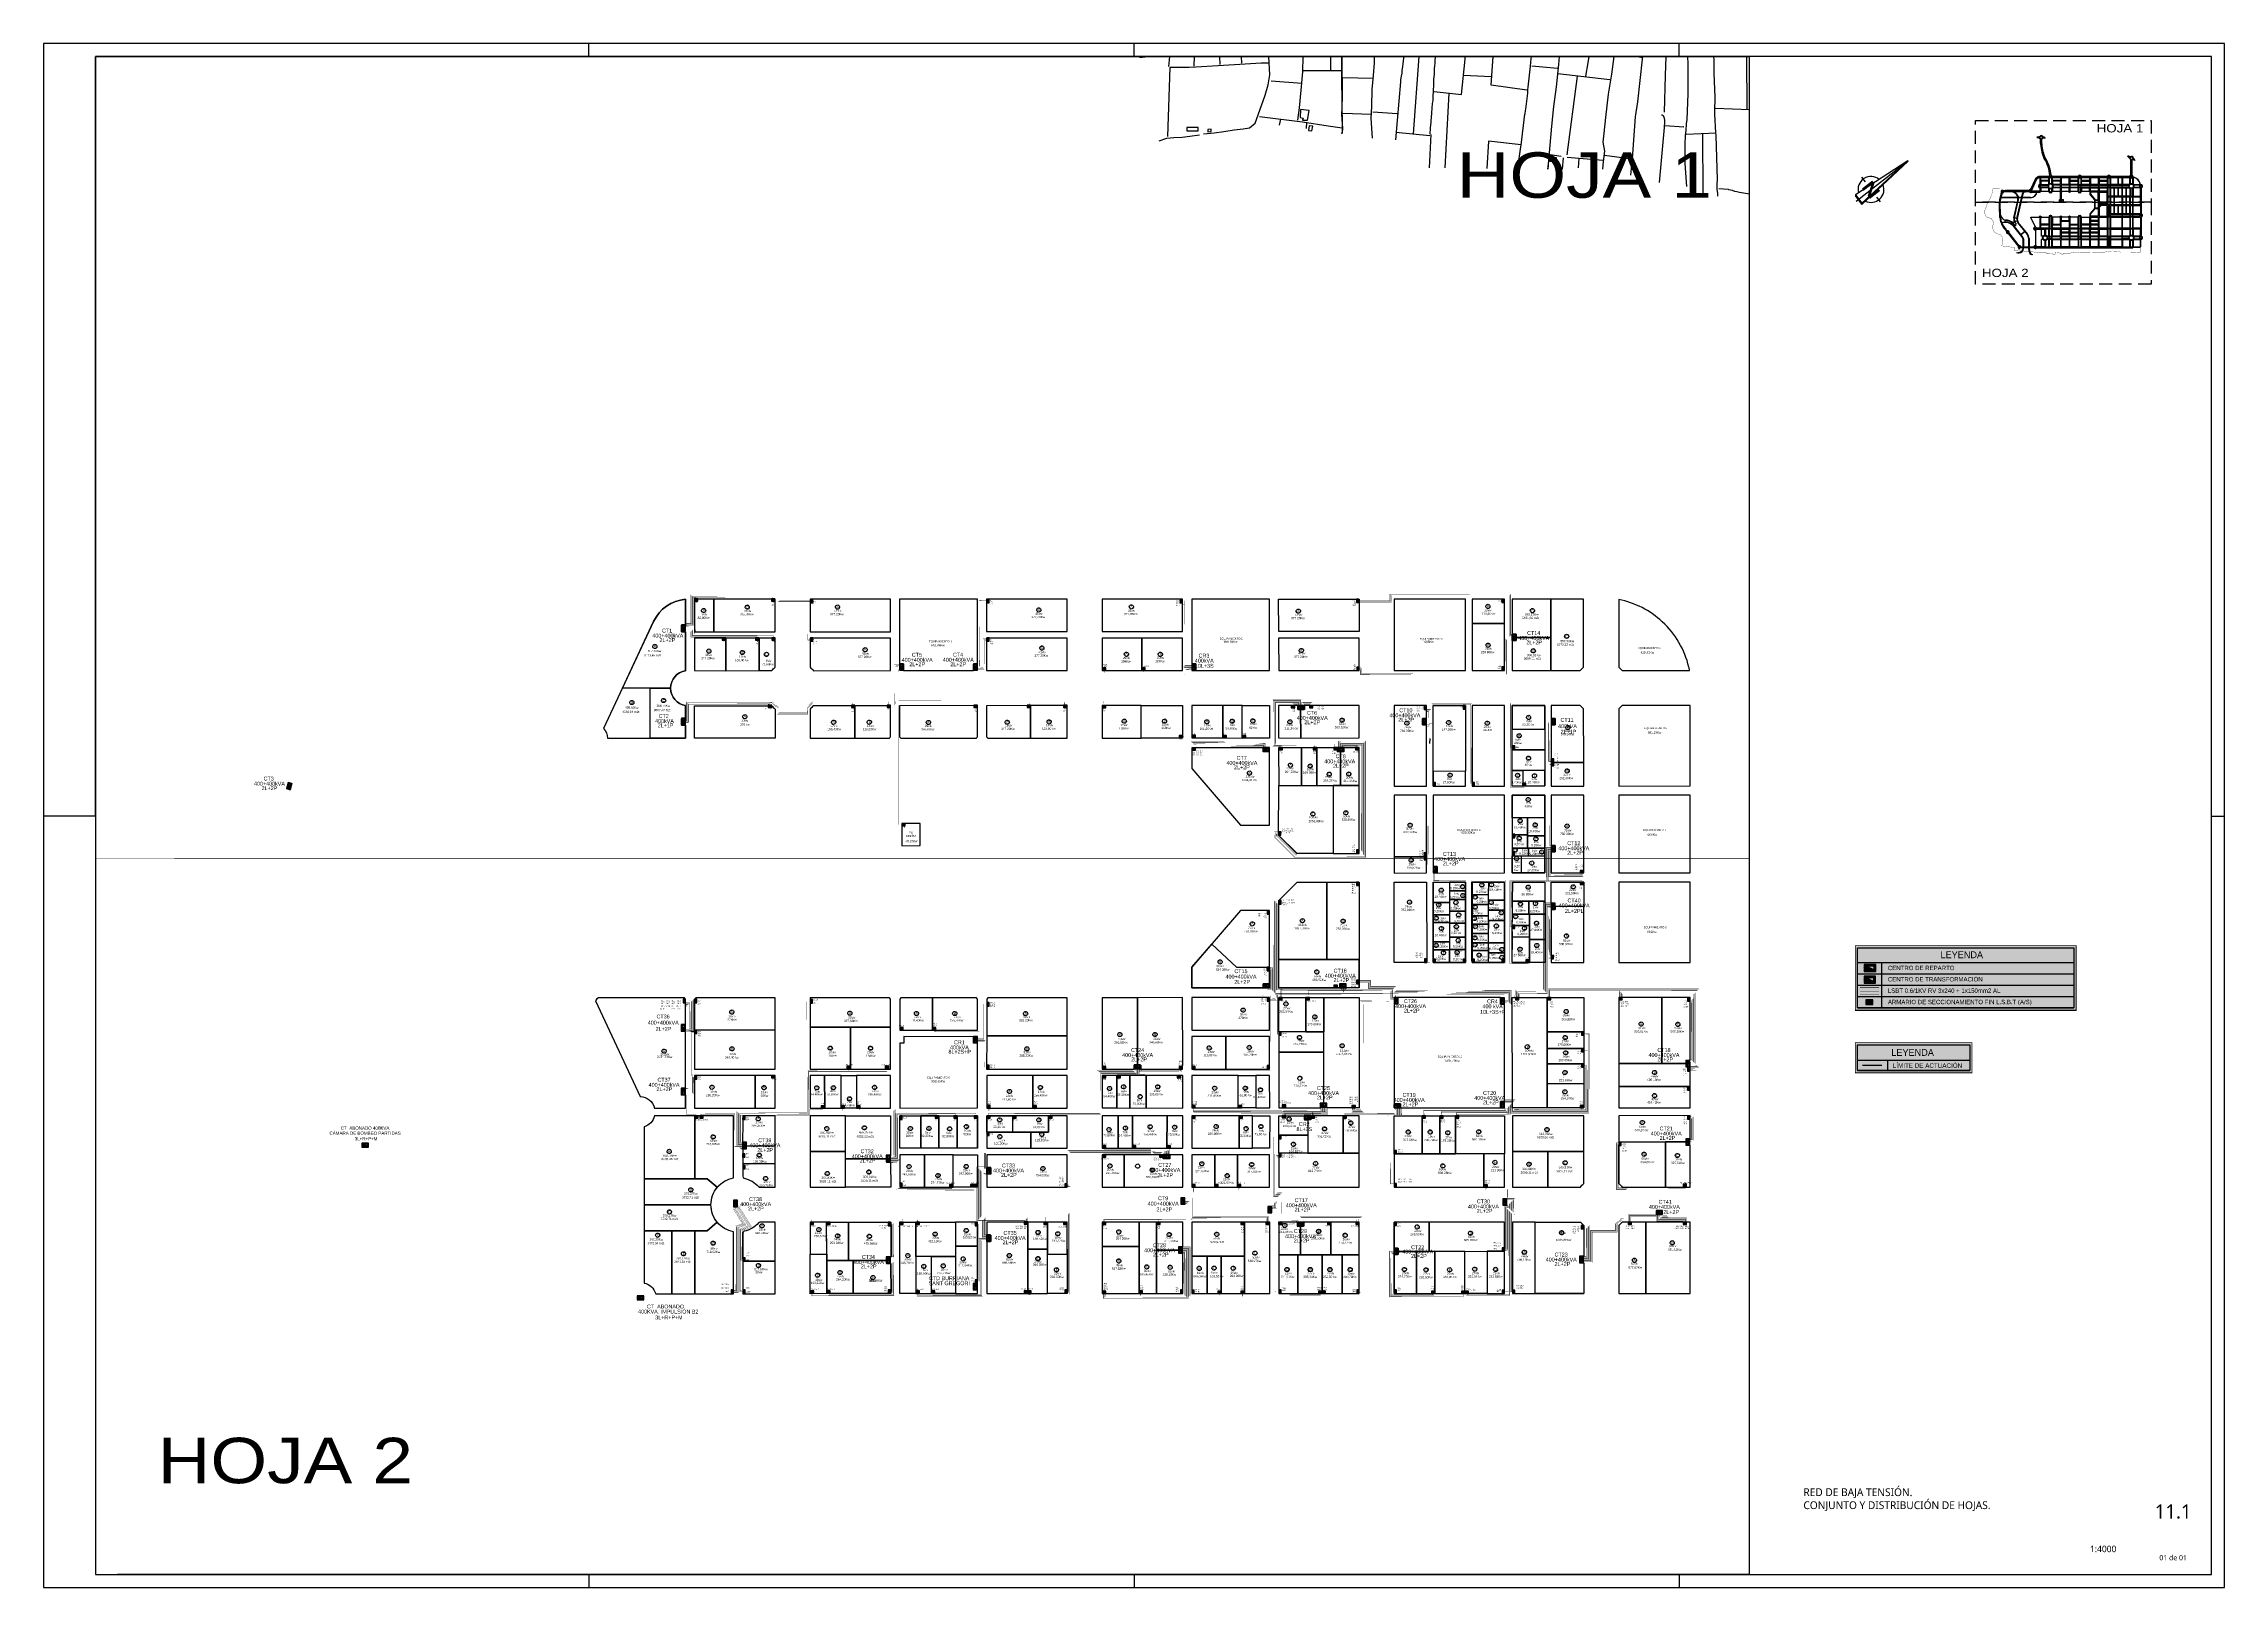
# Paper-space layout 'PL11.1 H01' of a CAD drawing. Header units: metres, sheet in millimetres. Extents: x 1372 to 2212, y -211 to 383.
# The model-space entities are those that its viewports show. They can reach past a viewport. Long polylines and large blocks are cut down to what shows.
import ezdxf
from ezdxf.enums import TextEntityAlignment as Align

# ---------------------------------------------------------------- set-up
doc = ezdxf.new("R2010")
doc.units = ezdxf.units.M
for name, pattern in [('2TRAZOS', [1.875, 0.5, -0.25, 0.5, -0.25, 0.125, -0.25]), ('RAYITAS', [0.375, 0.25, -0.125]), ('TRAZO_Y_PUNTO', [25.4, 12.7, -6.35, 0, -6.35]), ('TRAZOS2', [9.525, 6.35, -3.175])]:
    doc.linetypes.add(name, pattern=pattern)
for name, color, linetype in [('--norte h4', 7, 'TRAZOS2'), ('--T-2', 5, 'Continuous'), ('0-LEYENDA', 250, 'Continuous'), ('0-LIMITE', 1, 'TRAZO_Y_PUNTO'), ('0-mapa1', 240, 'Continuous'), ('0-MAPA2', 7, 'Continuous'), ('0-PASO-PEATON', 253, 'Continuous'), ('0-REPARCELACION', 5, 'Continuous'), ('0-SOLAPE', 2, 'TRAZOS2'), ('1-CENTRO REPARTO', 2, 'TRAZOS2'), ('1-CENTRO REPARTO-TXT', 2, 'TRAZOS2'), ('1-CT', 2, 'TRAZOS2'), ('1-CT-TXT', 3, 'TRAZOS2'), ('2-CARGAS-BT', 7, 'Continuous'), ('2-HORNACINAS', 7, 'Continuous'), ('2-HORNACINAS-TXT-SIMPLE', 2, 'Continuous'), ('2-LINEAS-BT', 10, 'Continuous'), ('ACEQUIAS$0$125', 8, 'Continuous'), ('ACEQUIAS$0$162', 8, 'Continuous'), ('C.T.', 80, 'Continuous'), ('CAMINOS$0$84', 8, 'Continuous'), ('CAMINOS$0$85', 8, 'Continuous'), ('D_CAJETIN', 7, 'Continuous'), ('M2$0$11', 8, 'Continuous'), ('M2$0$16', 8, 'Continuous'), ('NORTE', 7, 'Continuous'), ('TEXTOS10$0$5', 8, 'Continuous'), ('TEXTOS10$0$997', 8, 'Continuous')]:
    doc.layers.add(name, color=color, linetype=linetype)
doc.styles.add('Arial', font='arial.ttf')
doc.styles.add('CALIFICACION', font='swisscb.ttf', dxfattribs={"height": 5})
doc.styles.add('Century', font='GOTHIC.TTF')
doc.styles.add('Century_1_1000', font='GOTHIC.TTF', dxfattribs={"height": 2})
doc.styles.add('Century_1_2500', font='GOTHIC.TTF', dxfattribs={"height": 6})
doc.styles.add('Comaypa', font='Yu Gothic.ttf')
doc.styles.add('hojas', font='')
doc.styles.get('hojas').set_extended_font_data('AvantGarde Bk BT')

# ---------------------------------------------------------------- blocks, each defined once
blk = doc.blocks.new('ct')
at = {"linetype": 'Continuous'}
h = blk.add_hatch(dxfattribs=at)
h.set_pattern_fill('ANSI31', color=253, scale=0.1, angle=-142.1201, style=0)
h.set_pattern_definition([(45, (0, -5e-10), (-0.2245064, 0.2245064), [])])
h.paths.add_polyline_path([(-1183.1, 162.3), (-1193, 162.3), (-1193, 156.1), (-1183.1, 156.1)])
h.paths.add_polyline_path([(-1184.6, 160.8), (-1184.6, 157.6), (-1191.5, 157.6), (-1191.5, 160.8)], flags=16)
blk.add_hatch(color=80, dxfattribs=at).paths.add_polyline_path([(-1191.5, 160.8), (-1191.5, 157.6), (-1184.6, 157.6)])
at = {"color": 80, "linetype": 'Continuous'}
blk.add_line((-1184.6, 157.6), (-1191.5, 160.8), dxfattribs=at)
at = {"color": 5, "linetype": 'Continuous'}
blk.add_lwpolyline([(-1193, 156.1), (-1183.1, 156.1), (-1183.1, 162.3), (-1193, 162.3)], close=True, dxfattribs=at)
at = {"color": 6, "linetype": 'Continuous'}
blk.add_lwpolyline([(-1191.5, 157.6), (-1184.6, 157.6), (-1184.6, 160.8), (-1191.5, 160.8)], close=True, dxfattribs=at)
blk = doc.blocks.new('CR')
at = {"linetype": 'Continuous'}
h = blk.add_hatch(dxfattribs=at)
h.set_pattern_fill('ANSI31', color=252, scale=0.1, angle=-232.1201, style=0)
h.set_pattern_definition([(315, (-159.16208, -1188.08202), (0.2245064, 0.2245064), [])])
h.paths.add_polyline_path([(3.1, -5), (3.1, 4.9), (-3.1, 4.9), (-3.1, -5)])
h.paths.add_polyline_path([(1.6, -3.5), (-1.6, -3.5), (-1.6, 3.4), (1.6, 3.4)], flags=16)
blk.add_hatch(color=10, dxfattribs=at).paths.add_polyline_path([(1.6, 3.4), (-1.6, 3.4), (-1.6, -3.5)])
at = {"color": 10, "linetype": 'Continuous'}
blk.add_line((-1.6, -3.5), (1.6, 3.4), dxfattribs=at)
at = {"color": 5, "linetype": 'Continuous'}
blk.add_lwpolyline([(-3.1, 4.9), (-3.1, -5), (3.1, -5), (3.1, 4.9)], close=True, dxfattribs=at)
at = {"color": 6, "linetype": 'Continuous'}
blk.add_lwpolyline([(-1.6, 3.4), (-1.6, -3.5), (1.6, -3.5), (1.6, 3.4)], close=True, dxfattribs=at)
blk = doc.blocks.new('HORNACINA')
at = {"layer": '--norte h4'}
blk.add_hatch(color=141, dxfattribs=at).paths.add_polyline_path([(-3.6, 2.7), (-3.6, -2.7), (0, -2.7), (0, 2.7)])
at = {"layer": '--norte h4', "color": 5}
blk.add_lwpolyline([(-3.6, 2.7), (-3.6, -2.7), (0, -2.7), (0, 2.7)], close=True, dxfattribs=at)
blk = doc.blocks.new('LEYENDA B.T.')
blk.add_hatch(color=255).paths.add_polyline_path([(0, 0), (85.1, 0), (85.1, -24.83), (0, -24.83)])
for p, q in [((0.82, -6.45), (84.27, -6.45)), ((10.2, -23.9), (10.2, -6.45)), ((0.82, -15.17), (84.28, -15.17)), ((0.83, -10.81), (84.28, -10.81)), ((0, -24.83), (85.1, -24.83)), ((0.82, -19.54), (84.27, -19.54)), ((0.82, -23.9), (84.27, -23.9)), ((0.82, -23.9), (84.27, -23.9)), ((0.82, -23.9), (84.27, -23.9))]:
    blk.add_line(p, q)
at = {"const_width": 0.281}
blk.add_lwpolyline([(0, 0), (85.1, 0), (85.1, -24.83), (0, -24.83)], close=True, dxfattribs=at)
at = {"color": 7}
blk.add_lwpolyline([(0.82, -0.82), (84.27, -0.82), (84.27, -23.9), (0.82, -23.9)], close=True, dxfattribs=at)
at = {"color": 10, "const_width": 0.15}
blk.add_lwpolyline([(1.87, -16.15), (9.2, -16.15)], dxfattribs=at)
at = {"color": 140, "const_width": 0.15}
blk.add_lwpolyline([(1.87, -17.45), (9.2, -17.45)], dxfattribs=at)
at = {"color": 95, "const_width": 0.15}
blk.add_lwpolyline([(1.87, -18.75), (9.2, -18.75)], dxfattribs=at)
for name, p, xscale, yscale, zscale, rotation in [('CR', (5.67, -8.58), 0.45, 0.45, 0.45, 90), ('HORNACINA', (5.48, -20.85), 0.4999999999999999, 0.4999999999999999, 0.4999999999999999, 89.96292101955733)]:
    blk.add_blockref(name, p, dxfattribs=dict(xscale=xscale, yscale=yscale, zscale=zscale, rotation=rotation))
at = {"xscale": 0.4454893119238987, "yscale": 0.4454893119238987, "zscale": 0.4454893119238987}
blk.add_blockref('ct', (534.93, -84.01), dxfattribs=at)
at = {"style": 'Century'}
for s, p in [('CENTRO DE REPARTO', (12.59, -9.39)), ('CENTRO DE TRANSFORMACIÓN', (12.59, -13.75)), ('LSBT 0.6/1KV RV 3x240 + 1x150mm2 AL', (12.59, -18.14)), ('ARMARIO DE SECCIONAMIENTO FIN L.S.B.T (A/S)', (12.59, -22.5))]:
    blk.add_text(s, height=1.6875, rotation=359.99989, dxfattribs=at).set_placement(p)
blk.add_text('LEYENDA', height=2.625, rotation=359.99125, dxfattribs=at).set_placement((41.05, -4.79), align=Align.CENTER)
blk = doc.blocks.new('LEY')
at = {"layer": '0-LEYENDA'}
blk.add_hatch(color=255, dxfattribs=at).paths.add_polyline_path([(-22.5, 0), (22.5, 0), (22.5, -11.63), (-22.5, -11.63)])
for p, q in [((-21.63, -6.71), (21.62, -6.71)), ((-9.96, -10.75), (-9.96, -6.71)), ((-21.63, -10.75), (21.62, -10.75))]:
    blk.add_line(p, q, dxfattribs=at)
at = {"layer": '0-LEYENDA', "const_width": 0.292}
blk.add_lwpolyline([(-22.5, 0), (22.5, 0), (22.5, -11.63), (-22.5, -11.63)], close=True, dxfattribs=at)
at = {"layer": '0-LEYENDA'}
blk.add_lwpolyline([(-21.63, -0.88), (21.62, -0.88), (21.63, -10.75), (-21.62, -10.75)], close=True, dxfattribs=at)
at = {"layer": '0-LIMITE', "ltscale": 0.2, "const_width": 0.5, "flags": 128}
blk.add_lwpolyline([(-19.83, -8.81), (-12.24, -8.81)], dxfattribs=at)
at = {"layer": '0-LEYENDA', "style": 'Century'}
blk.add_text('LEYENDA', height=2.625, rotation=359.99125, dxfattribs=at).set_placement((-0.4, -3.79), align=Align.MIDDLE)
blk.add_text('LÍMITE DE ACTUACIÓN', height=1.75, rotation=359.99125, dxfattribs=at).set_placement((-8.03, -9.73))
blk = doc.blocks.new('A1 Papel')
at = {"color": 3, "linetype": 'ByBlock'}
for p, q in [((0.9, 594.6), (0.9, 0)), ((840.9, 594.6), (0.9, 594.6)), ((840.9, 0), (840.9, 594.6)), ((0.9, 0), (840.9, 0))]:
    blk.add_line(p, q, dxfattribs=at)
at = {"color": 0, "linetype": 'ByBlock'}
for p, q in [((835.9, 589.6), (20.9, 589.6)), ((20.9, 589.6), (20.9, 5)), ((835.9, 5), (835.9, 589.6)), ((20.9, 5), (835.9, 5))]:
    blk.add_line(p, q, dxfattribs=at)
at = {"color": 3}
for p, q in [((210.9, 589.6), (210.9, 594.6)), ((420.9, 589.6), (420.9, 594.6)), ((630.9, 589.6), (630.9, 594.6)), ((20.9, 297), (0.9, 297)), ((835.9, 297), (840.9, 297)), ((210.9, 5), (210.9, 0)), ((420.9, 5), (420.9, 0)), ((630.9, 5), (630.9, 0))]:
    blk.add_line(p, q, dxfattribs=at)
blk = doc.blocks.new('A$C76A5000A')
at = {"layer": 'NORTE'}
for p, q in [((-1.7, 52.6), (-5.7, 4.6)), ((-1.7, 52.6), (2.3, 4.6)), ((-1.7, 52.6), (-1.3, 52.6)), ((-1.3, 52.6), (3, 3.9)), ((-5.7, 4.6), (2.3, 4.6)), ((-5.7, 4.6), (-5, 3.9)), ((-5, 3.9), (3, 3.9)), ((2.3, 4.6), (3, 3.9))]:
    blk.add_line(p, q, dxfattribs=at)
at = {"layer": 'NORTE', "color": 2}
for p, q in [((-1.7, 2), (-1.7, 52.6)), ((-13.7, 16.6), (-9.1, 16.6)), ((10.3, 16.6), (5.7, 16.6))]:
    blk.add_line(p, q, dxfattribs=at)
for start_param, end_param in [(1.005863, 3.540243), (4.379178, 6.794574)]:
    blk.add_ellipse((-1.7, 16.6), major_axis=(7.07, 7.07), ratio=1, start_param=start_param, end_param=end_param, dxfattribs=at)
at = {"layer": 'NORTE', "style": 'CALIFICACION', "width": 1.5}
blk.add_text('N', height=10, dxfattribs=at).set_placement((-1.5, 16.5), align=Align.MIDDLE_CENTER)
blk = doc.blocks.new('M')
at = {"layer": '0-mapa1'}
for p, q in [((-63.7, -74.7), (-63.6, -62.8)), ((-63.6, -74.7), (-63.5, -63)), ((-62.9, -74.6), (-62.9, -63)), ((-62.7, -74.7), (-62.6, -62.8)), ((-133.7, -75.8), (-126.6, -75.8)), ((-133.2, -75.4), (-126.6, -75.4)), ((-124.4, -75.4), (-104.1, -75.4)), ((-124.4, -75.8), (-104.1, -75.8)), ((-101.9, -75.8), (-81.6, -75.8)), ((-101.9, -75.4), (-81.6, -75.4)), ((-79.4, -75.8), (-64.4, -75.8)), ((-79.4, -75.4), (-64.5, -75.4)), ((-62.1, -77.1), (-62.1, -75.9)), ((-62, -77.1), (-62.1, -77.1)), ((-61.8, -76.2), (-61.9, -75.8)), ((-56.8, -82.5), (-61.2, -82.5)), ((-56.1, -82.1), (-55.8, -82.1)), ((-165.1, -99.2), (-164.9, -99.2)), ((-165, -100.2), (-164.8, -100.2)), ((-164.8, -94.3), (-164.5, -94.3)), ((-164.6, -93.3), (-164.4, -93.3)), ((-140.9, -92), (-163.8, -92)), ((-140.9, -92.1), (-163.8, -92.1)), ((-163.1, -88.5), (-163.4, -88.4)), ((-161.3, -87.2), (-161.6, -87.2)), ((-142, -87.5), (-161.6, -87.5)), ((-142.1, -86.9), (-161.5, -86.9)), ((-141.9, -87.5), (-161.5, -87.5)), ((-155.6, -87), (-161.3, -87)), ((-161.3, -87.2), (-161.3, -87)), ((-155.6, -87.2), (-155.6, -87)), ((-154.6, -87.2), (-155.6, -87.2)), ((-149, -87), (-154.6, -87)), ((-154.6, -87.2), (-154.6, -87)), ((-153.3, -107.6), (-150.3, -94.3)), ((-149, -87.2), (-149, -87)), ((-148, -87.2), (-149, -87.2)), ((-142.3, -87), (-148, -87)), ((-148, -87.2), (-148, -87)), ((-142.3, -87.2), (-142.3, -87)), ((-142.1, -87.2), (-142.3, -87.2)), ((-140, -87.7), (-133.7, -87.7)), ((-133.7, -87.8), (-136, -87.8)), ((-118.3, -87.1), (-118.3, -87.6)), ((-118.3, -87.6), (-117.8, -87.9)), ((-118, -93.5), (-117.8, -93.5)), ((-118, -93.8), (-118, -93.6)), ((-118, -93.6), (-118, -93.6)), ((-118, -93.8), (-117.9, -93.8)), ((-118, -95.4), (-118, -95.1)), ((-118, -95.4), (-118, -95.4)), ((-118, -95.5), (-115.5, -95.5)), ((-117.8, -93.5), (-117.8, -87.9)), ((-117.7, -93.7), (-117.7, -87.8)), ((-117.4, -87.8), (-117.3, -87.8)), ((-117.3, -93.6), (-117.4, -93.6)), ((-117.4, -94.5), (-117.4, -93.6)), ((-117.3, -93.6), (-117.3, -87.8)), ((-116.8, -87.6), (-117.1, -87.8)), ((-117.1, -93.6), (-117.1, -87.8)), ((-117.1, -93.6), (-115.6, -93.6)), ((-116.8, -87.1), (-116.8, -87.6)), ((-115.5, -95.5), (-115.6, -93.6)), ((-55.3, -104.6), (-55.3, -84.4)), ((-164.7, -105.2), (-164.5, -105.2)), ((-164.7, -106.2), (-164.5, -106.2)), ((-163.7, -111.1), (-163.5, -111)), ((-163.3, -112), (-163.1, -111.9)), ((-160.8, -109.7), (-160.8, -110.7)), ((-160.7, -116.3), (-160.5, -116.2)), ((-155.4, -111.8), (-155.6, -112.2)), ((-155.4, -111.8), (-155.1, -111.3)), ((-154.9, -112.1), (-155.2, -112.5)), ((-154.9, -112.1), (-154.6, -111.7)), ((-152.3, -107.9), (-153.3, -107.7)), ((-147.4, -121.6), (-153.3, -114.3)), ((-152.3, -110.2), (-153.2, -110.5)), ((-152.3, -107.9), (-151.4, -108.1)), ((-152.3, -110.2), (-151.3, -109.9)), ((-144.3, -119.1), (-150.6, -111.3)), ((-132.5, -121.7), (-132.5, -116.2)), ((-55.3, -121.9), (-55.3, -106.9)), ((-157.7, -120.1), (-157.5, -120)), ((-154.5, -124), (-154.4, -123.9)), ((-153.9, -124.9), (-153.7, -124.7)), ((-150.7, -128.8), (-150.6, -128.6)), ((-148.5, -130.4), (-138.3, -130.4)), ((-148.4, -120.4), (-145.3, -117.9)), ((-148.4, -120.5), (-145.2, -118)), ((-138.3, -130.1), (-148.4, -130.1)), ((-146.1, -130.1), (-146.1, -125.4)), ((-142.1, -130.4), (-146.1, -130.4)), ((-142.1, -130.5), (-146.1, -130.5)), ((-142.1, -131.9), (-142.1, -125.4)), ((-130.3, -130.1), (-135.8, -130.1)), ((-131.3, -121.7), (-132.5, -121.7)), ((-132.5, -129.9), (-132.5, -124.4)), ((-131.3, -124.4), (-132.5, -124.4)), ((-129.9, -125.1), (-129.9, -130.2)), ((-129.4, -125.1), (-129.4, -130.2)), ((-129.1, -130.1), (-127.1, -130.1)), ((-126.8, -124.2), (-127.9, -124.2)), ((-127.1, -130.3), (-127.1, -130.1)), ((-126.8, -130.3), (-127.1, -130.3)), ((-126.7, -130.2), (-126.7, -124.4)), ((-124.3, -130.2), (-124.3, -124.4)), ((-124.1, -124.2), (-118, -124.2)), ((-124.1, -130.3), (-123.9, -130.3)), ((-123.9, -130.3), (-123.9, -130.1)), ((-118.2, -130.1), (-123.9, -130.1)), ((-117.8, -124.4), (-117.8, -130.2)), ((-117.3, -130.2), (-117.3, -124.4)), ((-117.2, -124.2), (-111.3, -124.2)), ((-111.5, -130.1), (-117, -130.1)), ((-111.1, -124.4), (-111.1, -130.2)), ((-110.6, -130.2), (-110.6, -124.4)), ((-110.5, -124.2), (-104.3, -124.2)), ((-104.6, -130.1), (-110.3, -130.1)), ((-104.6, -130.3), (-104.6, -130.1)), ((-104.3, -130.3), (-104.6, -130.3)), ((-104.2, -124.4), (-104.2, -130.2)), ((-101.8, -130.2), (-101.8, -124.4)), ((-101.6, -124.2), (-95.5, -124.2)), ((-101.6, -130.3), (-101.4, -130.3)), ((-101.4, -130.3), (-101.4, -130.1)), ((-95.7, -130.1), (-101.4, -130.1)), ((-95.3, -124.4), (-95.3, -130.2)), ((-94.8, -130.2), (-94.8, -124.4)), ((-94.7, -124.2), (-88.8, -124.2)), ((-89, -130.1), (-94.5, -130.1)), ((-88.6, -124.4), (-88.6, -130.2)), ((-88.1, -130.2), (-88.1, -124.4)), ((-88, -124.2), (-81.8, -124.2)), ((-82.1, -130.1), (-87.8, -130.1)), ((-82.1, -130.3), (-82.1, -130.1)), ((-81.8, -130.3), (-82.1, -130.3)), ((-81.7, -124.4), (-81.7, -130.2)), ((-79.3, -130.2), (-79.3, -124.4)), ((-79.1, -124.2), (-70.7, -124.2)), ((-79.1, -130.3), (-78.9, -130.3)), ((-78.9, -130.3), (-78.9, -130.1)), ((-70.9, -130.1), (-78.9, -130.1)), ((-70.5, -124.4), (-70.5, -130.2)), ((-70.1, -130.2), (-70.1, -124.4)), ((-70, -124.2), (-64.9, -124.2)), ((-64.8, -130.1), (-69.8, -130.1)), ((-64.8, -130.3), (-64.8, -130.1)), ((-64.5, -130.3), (-64.8, -130.3)), ((-64.4, -124.8), (-64.4, -130.2)), ((-62, -130.1), (-56.3, -130.1)), ((-56.1, -124.2), (-55.8, -124.2))]:
    blk.add_line(p, q, dxfattribs=at)
at = {"layer": '0-mapa1', "color": 200, "linetype": '2TRAZOS', "ltscale": 5, "const_width": 0.2, "flags": 128}
blk.add_lwpolyline([(-55.3, -121.9), (-55.3, -106.9, -0.276264), (-55.2, -106.7, 0.598184), (-55.2, -104.7, -0.276276), (-55.3, -104.6), (-55.3, -84.4, -0.276231), (-55.2, -84.2, 0.779719), (-55.8, -82.1), (-56.1, -82.1, 0.315178), (-61.8, -76.2), (-61.9, -75.8, 0.28073), (-62.7, -74.7), (-62.6, -62.8, 5.104079), (-63.6, -62.8), (-63.7, -74.7, 0.188935), (-64.4, -75.3), (-79.5, -75.3, 0.582301), (-81.5, -75.3), (-102, -75.3, 0.5754), (-104, -75.3), (-124.5, -75.3, 0.168852), (-125.1, -74.8, 0.113823), (-129.5, -61.5, -0.03688), (-130.7, -58.1, -0.063311), (-132.3, -46.7, 5.103241), (-133.3, -46.8, 0.063217), (-131.6, -58.4, 0.037549), (-130.3, -62, -0.11422), (-126, -74.9, 0.128851), (-126.5, -75.3, -0.310331), (-126.6, -75.4), (-133.2, -75.4, 0.311731), (-137.1, -77.7), (-140.8, -85.5), (-149.2, -85.5), (-156, -85.5), (-160.9, -85.4), (-170, -85.3), (-170.4, -88.1), (-170.5, -88.6), (-170.7, -89.2), (-170.9, -89.8), (-171.3, -90.9), (-171.6, -91.5), (-171.9, -92.4), (-174, -96.3), (-174.9, -98.1), (-175.1, -98.9), (-175.2, -99.6), (-175.7, -100.4), (-175.9, -100.9), (-176.1, -102.1), (-176.2, -103.4), (-176.2, -104.2), (-175.5, -105.8), (-175.1, -106.6), (-174.8, -106.9), (-174.3, -107.1), (-171.5, -108), (-170.7, -108.7), (-170.5, -109.1), (-170, -109.7), (-169.5, -111.2), (-169.5, -111.8), (-169.7, -112.8), (-169.8, -113.1), (-170, -113.8), (-170, -114.9), (-170, -115.8), (-169.6, -116.9), (-169.2, -117.7), (-168.9, -118.1), (-168.5, -118.7), (-168.3, -118.9), (-167.5, -119.4), (-166.6, -119.8), (-165.7, -120.1), (-164.1, -120.7), (-163.5, -121.1), (-163.2, -121.6), (-162.7, -122.3), (-162.5, -123.2), (-162.2, -124.3), (-162.3, -125.9), (-162.6, -127.4), (-162.8, -128.1), (-163, -128.7), (-163.1, -129.2), (-153.1, -130.5), (-153.4, -132.7), (-152.3, -132.7), (-150.9, -132.8), (-150.4, -132.5), (-150.2, -131.6), (-149.7, -131.8), (-149.6, -132), (-149.4, -132.2), (-148.5, -133.2), (-146.4, -133.6), (-145.1, -133.8), (-143.5, -133.8), (-143.5, -133.7), (-139.4, -133.8), (-135, -134.4), (-133.8, -134.6), (-132.1, -134.6), (-129.3, -134.5), (-128.5, -134.5), (-128.3, -135.3), (-127.8, -135.3), (-127.9, -135), (-123.7, -135.3), (-123.7, -135.5), (-121.9, -135.6), (-121.7, -134.1), (-120.5, -134.2), (-119.5, -134.5), (-116.9, -135), (-117, -135.5), (-115.8, -135.6), (-115.9, -135), (-113, -135), (-110.2, -135.2), (-109.3, -134.3), (-108.3, -134), (-105.2, -134.5), (-105.2, -134.4), (-104.4, -134.5), (-104.1, -134.6), (-103.4, -134.7), (-102.5, -134.6), (-101.5, -134.6), (-98.7, -134.5), (-98.6, -134.4), (-96.6, -134.4), (-96.6, -134.3), (-94.9, -134.3), (-94.9, -134.2), (-93.2, -134.2), (-93.2, -134.2), (-91.6, -134.3), (-89.3, -134.3), (-88.7, -134), (-87.9, -134.1), (-86.3, -134.1), (-85.9, -134.1), (-84.6, -134.1), (-81.3, -133.6), (-78.1, -133.1), (-73.6, -133.4), (-71.2, -134.2), (-69.4, -134.2), (-67.7, -134.2), (-65.9, -134.2), (-63.9, -134.2), (-60.4, -134.3), (-57.2, -134), (-56.1, -134.1), (-56.1, -124.2), (-55.8, -124.2, 0.792681), (-55.2, -122, -0.27698), (-55.3, -121.9)], format="xyb", dxfattribs=at)
at = {"layer": '0-mapa1'}
for points in [[(-136.1, -45.6), (-135.9, -45.6), (-135.7, -45.6), (-135.6, -45.7), (-135.5, -45.7), (-135.4, -45.7), (-135.4, -45.7), (-135.3, -45.7), (-135.3, -45.7), (-135.2, -45.7), (-135.2, -45.8), (-135.2, -45.8), (-135.1, -45.8), (-135.1, -45.8), (-135.1, -45.8), (-135, -45.8), (-135, -45.8), (-135, -45.8), (-135, -45.8), (-134.9, -45.8), (-134.9, -45.8), (-134.9, -45.8), (-134.8, -45.9), (-134.8, -45.9), (-134.8, -45.9), (-134.8, -45.9), (-134.7, -45.9), (-134.7, -45.9), (-134.7, -45.9), (-134.6, -45.9), (-134.6, -45.9), (-134.6, -45.9), (-134.5, -46), (-134.5, -46), (-134.5, -46), (-134.5, -46), (-134.4, -46), (-134.4, -46), (-134.4, -46), (-134.3, -46), (-134.3, -46), (-134.3, -46), (-134.3, -46.1), (-134.2, -46.1), (-134.2, -46.1), (-134.2, -46.1), (-134.2, -46.1), (-134.2, -46.1), (-134.1, -46.1), (-134.1, -46.1), (-134.1, -46.1), (-134, -46.1), (-134, -46.2), (-134, -46.2), (-134, -46.2), (-133.9, -46.2)], [(-136, -45.1), (-135.9, -45.1), (-135.8, -45.1), (-135.7, -45.1), (-135.7, -45.1), (-135.6, -45.1), (-135.5, -45.1), (-135.5, -45.1), (-135.5, -45.1), (-135.4, -45.1), (-135.4, -45.1), (-135.3, -45.1), (-135.3, -45.1), (-135.2, -45.1), (-135.2, -45.1), (-135.2, -45.1), (-135.1, -45.1), (-135.1, -45.1), (-135, -45.1), (-135, -45.1), (-134.9, -45.1), (-134.9, -45.1), (-134.9, -45.1), (-134.8, -45.1), (-134.8, -45.1), (-134.7, -45.1), (-134.7, -45.1), (-134.7, -45.1), (-134.6, -45.1), (-134.6, -45.1), (-134.5, -45.1), (-134.5, -45), (-134.4, -45), (-134.4, -45), (-134.4, -45), (-134.3, -45), (-134.3, -45), (-134.2, -45), (-134.2, -45), (-134.1, -45), (-134.1, -45), (-134, -45), (-134, -45), (-134, -45), (-133.9, -45), (-133.9, -45), (-133.9, -45), (-133.9, -45)], [(-135, -45.4), (-135, -45.4), (-134.9, -45.4), (-134.9, -45.4), (-134.8, -45.4), (-134.8, -45.4), (-134.8, -45.4), (-134.7, -45.4), (-134.7, -45.4), (-134.6, -45.4), (-134.6, -45.4), (-134.5, -45.4), (-134.5, -45.4), (-134.5, -45.4), (-134.4, -45.4), (-134.4, -45.4), (-134.3, -45.4), (-134.3, -45.4), (-134.2, -45.4), (-134.2, -45.4), (-134.1, -45.4), (-134.1, -45.3), (-134, -45.3)], [(-135, -45.4), (-135, -45.4), (-135, -45.4), (-134.9, -45.4), (-134.9, -45.4), (-134.9, -45.5), (-134.9, -45.5), (-134.8, -45.5), (-134.8, -45.5), (-134.8, -45.5), (-134.7, -45.5), (-134.7, -45.5), (-134.7, -45.5), (-134.6, -45.5), (-134.6, -45.5), (-134.6, -45.6), (-134.6, -45.6), (-134.5, -45.6), (-134.5, -45.6), (-134.5, -45.6), (-134.4, -45.6), (-134.4, -45.6), (-134.4, -45.6), (-134.3, -45.7), (-134.3, -45.7), (-134.3, -45.7), (-134.3, -45.7), (-134.2, -45.7), (-134.2, -45.7), (-134.2, -45.7), (-134.1, -45.7), (-134.1, -45.7), (-134.1, -45.7), (-134.1, -45.8), (-134.1, -45.8)], [(-129.4, -46.2), (-129.6, -46.2), (-129.8, -46.2), (-129.9, -46.2), (-130, -46.2), (-130.1, -46.2), (-130.2, -46.2), (-130.2, -46.2), (-130.3, -46.2), (-130.3, -46.2), (-130.4, -46.2), (-130.4, -46.2), (-130.4, -46.2), (-130.5, -46.2), (-130.5, -46.2), (-130.5, -46.2), (-130.6, -46.2), (-130.6, -46.2), (-130.6, -46.2), (-130.6, -46.2), (-130.7, -46.2), (-130.7, -46.2), (-130.7, -46.2), (-130.8, -46.2), (-130.8, -46.2), (-130.8, -46.3), (-130.9, -46.3), (-130.9, -46.3), (-130.9, -46.3), (-130.9, -46.3), (-131, -46.3), (-131, -46.3), (-131, -46.3), (-131.1, -46.3), (-131.1, -46.3), (-131.1, -46.3), (-131.2, -46.3), (-131.2, -46.3), (-131.2, -46.3), (-131.2, -46.3), (-131.3, -46.3), (-131.3, -46.3), (-131.3, -46.3), (-131.4, -46.3), (-131.4, -46.3), (-131.4, -46.3), (-131.4, -46.4), (-131.5, -46.4), (-131.5, -46.4), (-131.5, -46.4), (-131.5, -46.4), (-131.6, -46.4), (-131.6, -46.4), (-131.6, -46.4), (-131.7, -46.4), (-131.7, -46.4)], [(-130, -45.6), (-130, -45.6), (-130.1, -45.6), (-130.1, -45.6), (-130.2, -45.6), (-130.2, -45.6), (-130.2, -45.6), (-130.3, -45.6), (-130.3, -45.5), (-130.4, -45.5), (-130.4, -45.5), (-130.4, -45.5), (-130.5, -45.5), (-130.5, -45.5), (-130.6, -45.5), (-130.6, -45.5), (-130.6, -45.5), (-130.7, -45.5), (-130.7, -45.4), (-130.8, -45.4), (-130.8, -45.4), (-130.8, -45.4), (-130.9, -45.4), (-130.9, -45.4), (-131, -45.4), (-131, -45.4), (-131.1, -45.3), (-131.1, -45.3), (-131.2, -45.3), (-131.2, -45.3), (-131.2, -45.3), (-131.3, -45.3), (-131.3, -45.3), (-131.4, -45.2), (-131.4, -45.2), (-131.4, -45.2), (-131.4, -45.2), (-131.5, -45.2), (-131.5, -45.2), (-131.5, -45.2)], [(-130.5, -45.8), (-130.5, -45.8), (-130.5, -45.8), (-130.6, -45.8), (-130.6, -45.8), (-130.6, -45.9), (-130.6, -45.9), (-130.7, -45.9), (-130.7, -45.9), (-130.7, -45.9), (-130.8, -45.9), (-130.8, -45.9), (-130.8, -45.9), (-130.9, -45.9), (-130.9, -45.9), (-130.9, -45.9), (-131, -45.9), (-131, -45.9), (-131, -45.9), (-131.1, -45.9), (-131.1, -45.9), (-131.1, -45.9), (-131.2, -45.9), (-131.2, -45.9), (-131.2, -46), (-131.2, -46), (-131.3, -46), (-131.3, -46), (-131.3, -46), (-131.4, -46), (-131.4, -46), (-131.4, -46), (-131.4, -46), (-131.5, -46), (-131.5, -46)], [(-130.5, -45.8), (-130.5, -45.8), (-130.6, -45.8), (-130.6, -45.8), (-130.7, -45.8), (-130.7, -45.8), (-130.7, -45.8), (-130.8, -45.8), (-130.8, -45.8), (-130.9, -45.8), (-130.9, -45.7), (-130.9, -45.7), (-131, -45.7), (-131, -45.7), (-131.1, -45.7), (-131.1, -45.7), (-131.2, -45.7), (-131.2, -45.7), (-131.3, -45.6), (-131.3, -45.6), (-131.4, -45.6), (-131.4, -45.6), (-131.4, -45.6)], [(-66.2, -60.2), (-66, -60.3), (-65.9, -60.4), (-65.7, -60.5), (-65.7, -60.5), (-65.6, -60.6), (-65.5, -60.6), (-65.5, -60.6), (-65.5, -60.7), (-65.4, -60.7), (-65.4, -60.7), (-65.4, -60.7), (-65.4, -60.7), (-65.3, -60.8), (-65.3, -60.8), (-65.3, -60.8), (-65.3, -60.8), (-65.2, -60.8), (-65.2, -60.9), (-65.2, -60.9), (-65.2, -60.9), (-65.1, -60.9), (-65.1, -60.9), (-65.1, -61), (-65.1, -61), (-65.1, -61), (-65, -61), (-65, -61.1), (-65, -61.1), (-65, -61.1), (-64.9, -61.1), (-64.9, -61.1), (-64.9, -61.2), (-64.9, -61.2), (-64.9, -61.2), (-64.8, -61.2), (-64.8, -61.2), (-64.8, -61.3), (-64.8, -61.3), (-64.7, -61.3), (-64.7, -61.3), (-64.7, -61.3), (-64.7, -61.4), (-64.7, -61.4), (-64.7, -61.4), (-64.6, -61.4), (-64.6, -61.4), (-64.6, -61.5), (-64.6, -61.5), (-64.6, -61.5), (-64.5, -61.5), (-64.5, -61.5), (-64.5, -61.6), (-64.5, -61.6), (-64.5, -61.6), (-64.5, -61.6)], [(-65.9, -59.7), (-65.8, -59.8), (-65.7, -59.8), (-65.6, -59.9), (-65.6, -59.9), (-65.5, -60), (-65.5, -60), (-65.4, -60), (-65.4, -60), (-65.3, -60), (-65.3, -60), (-65.3, -60.1), (-65.2, -60.1), (-65.2, -60.1), (-65.1, -60.1), (-65.1, -60.1), (-65.1, -60.1), (-65, -60.2), (-65, -60.2), (-64.9, -60.2), (-64.9, -60.2), (-64.9, -60.2), (-64.8, -60.2), (-64.8, -60.2), (-64.7, -60.3), (-64.7, -60.3), (-64.7, -60.3), (-64.6, -60.3), (-64.6, -60.3), (-64.6, -60.3), (-64.5, -60.3), (-64.5, -60.4), (-64.4, -60.4), (-64.4, -60.4), (-64.3, -60.4), (-64.3, -60.4), (-64.2, -60.4), (-64.2, -60.4), (-64.2, -60.5), (-64.1, -60.5), (-64.1, -60.5), (-64, -60.5), (-64, -60.5), (-64, -60.5), (-63.9, -60.5), (-63.9, -60.5), (-63.9, -60.5), (-63.9, -60.5)], [(-65.1, -60.5), (-65.1, -60.5), (-65.1, -60.5), (-65, -60.5), (-65, -60.5), (-65, -60.6), (-65, -60.6), (-65, -60.6), (-64.9, -60.6), (-64.9, -60.6), (-64.9, -60.7), (-64.9, -60.7), (-64.8, -60.7), (-64.8, -60.7), (-64.8, -60.8), (-64.8, -60.8), (-64.7, -60.8), (-64.7, -60.8), (-64.7, -60.9), (-64.7, -60.9), (-64.7, -60.9), (-64.6, -60.9), (-64.6, -60.9), (-64.6, -61), (-64.6, -61), (-64.5, -61), (-64.5, -61), (-64.5, -61.1), (-64.5, -61.1), (-64.5, -61.1), (-64.4, -61.1), (-64.4, -61.1), (-64.4, -61.2), (-64.4, -61.2), (-64.4, -61.2)], [(-65.1, -60.5), (-65.1, -60.5), (-65, -60.5), (-65, -60.5), (-64.9, -60.5), (-64.9, -60.6), (-64.9, -60.6), (-64.8, -60.6), (-64.8, -60.6), (-64.7, -60.6), (-64.7, -60.6), (-64.7, -60.6), (-64.6, -60.7), (-64.6, -60.7), (-64.5, -60.7), (-64.5, -60.7), (-64.4, -60.7), (-64.4, -60.7), (-64.3, -60.8), (-64.3, -60.8), (-64.3, -60.8), (-64.2, -60.8), (-64.2, -60.8)], [(-60.2, -63.5), (-60.5, -63.4), (-60.6, -63.3), (-60.8, -63.2), (-60.9, -63.2), (-60.9, -63.2), (-61, -63.1), (-61.1, -63.1), (-61.1, -63.1), (-61.1, -63.1), (-61.2, -63.1), (-61.2, -63.1), (-61.2, -63.1), (-61.3, -63.1), (-61.3, -63), (-61.3, -63), (-61.4, -63), (-61.4, -63), (-61.4, -63), (-61.4, -63), (-61.5, -63), (-61.5, -63), (-61.5, -63), (-61.5, -63), (-61.6, -63), (-61.6, -62.9), (-61.6, -62.9), (-61.7, -62.9), (-61.7, -62.9), (-61.7, -62.9), (-61.8, -62.9), (-61.8, -62.9), (-61.8, -62.9), (-61.9, -62.9), (-61.9, -62.9), (-61.9, -62.9), (-61.9, -62.9), (-62, -62.8), (-62, -62.8), (-62, -62.8), (-62.1, -62.8), (-62.1, -62.8), (-62.1, -62.8), (-62.1, -62.8), (-62.2, -62.8), (-62.2, -62.8), (-62.2, -62.8), (-62.2, -62.8), (-62.3, -62.8), (-62.3, -62.8), (-62.3, -62.8), (-62.3, -62.8), (-62.4, -62.8), (-62.4, -62.8), (-62.4, -62.8), (-62.4, -62.7)], [(-61.1, -62.7), (-61.1, -62.7), (-61.2, -62.7), (-61.2, -62.7), (-61.2, -62.7), (-61.3, -62.7), (-61.3, -62.7), (-61.3, -62.6), (-61.3, -62.6), (-61.4, -62.6), (-61.4, -62.6), (-61.4, -62.6), (-61.5, -62.6), (-61.5, -62.6), (-61.5, -62.6), (-61.6, -62.6), (-61.6, -62.6), (-61.6, -62.6), (-61.7, -62.6), (-61.7, -62.5), (-61.7, -62.5), (-61.8, -62.5), (-61.8, -62.5), (-61.8, -62.5), (-61.9, -62.5), (-61.9, -62.5), (-61.9, -62.5), (-61.9, -62.5), (-62, -62.5), (-62, -62.5), (-62, -62.5), (-62, -62.5), (-62.1, -62.5), (-62.1, -62.5), (-62.1, -62.5)], [(-61.1, -62.7), (-61.2, -62.7), (-61.2, -62.6), (-61.2, -62.6), (-61.3, -62.6), (-61.3, -62.6), (-61.3, -62.5), (-61.4, -62.5), (-61.4, -62.5), (-61.4, -62.5), (-61.5, -62.4), (-61.5, -62.4), (-61.5, -62.4), (-61.6, -62.4), (-61.6, -62.3), (-61.7, -62.3), (-61.7, -62.3), (-61.7, -62.2), (-61.8, -62.2), (-61.8, -62.2), (-61.8, -62.1), (-61.9, -62.1), (-61.9, -62.1)], [(-60.6, -62.7), (-60.6, -62.7), (-60.7, -62.6), (-60.7, -62.6), (-60.7, -62.6), (-60.8, -62.6), (-60.8, -62.5), (-60.8, -62.5), (-60.9, -62.5), (-60.9, -62.5), (-60.9, -62.4), (-61, -62.4), (-61, -62.4), (-61, -62.4), (-61.1, -62.3), (-61.1, -62.3), (-61.1, -62.3), (-61.2, -62.3), (-61.2, -62.2), (-61.2, -62.2), (-61.3, -62.2), (-61.3, -62.2), (-61.3, -62.1), (-61.4, -62.1), (-61.4, -62.1), (-61.4, -62), (-61.5, -62), (-61.5, -62), (-61.5, -61.9), (-61.6, -61.9), (-61.6, -61.9), (-61.6, -61.9), (-61.7, -61.8), (-61.7, -61.8), (-61.7, -61.8), (-61.7, -61.8), (-61.8, -61.7), (-61.8, -61.7), (-61.8, -61.7), (-61.8, -61.7)], [(-140.2, -86.3), (-137.9, -81.5)], [(-62, -77.1), (-62, -81.5)], [(-61.4, -82), (-56.3, -82)], [(-163.3, -88.2), (-163.7, -89.2), (-164.1, -90.9), (-164.5, -92.4), (-164.7, -93.8), (-164.9, -95.1), (-165.1, -96.3), (-165.1, -97.4), (-165.1, -98.5), (-165.1, -99.5), (-165.1, -100.4), (-165, -101.3), (-165, -102.2), (-164.9, -103.1), (-164.9, -104), (-164.8, -104.9), (-164.8, -105.8), (-164.7, -106.7), (-164.6, -107.7), (-164.4, -108.6), (-164.2, -109.5), (-164, -110.5), (-163.6, -111.4), (-163.2, -112.4), (-162.7, -113.3), (-162.2, -114.2), (-161.6, -115.2), (-161, -116.1), (-160.3, -116.9), (-159.6, -117.8), (-159.4, -118)], [(-164.8, -94.3), (-164.9, -95.1), (-165, -96.3), (-165.1, -97.4), (-165.1, -98.5), (-165.1, -99.2)], [(-165, -100.2), (-165, -100.4), (-165, -101.3), (-164.9, -102.2), (-164.8, -103.1), (-164.8, -104), (-164.8, -104.9), (-164.7, -105.2)], [(-164.9, -99.2), (-164.8, -99.5), (-164.8, -100.2)], [(-162.8, -88.3), (-163.1, -89.4), (-163.6, -91), (-163.9, -92.5), (-164.2, -93.9), (-164.4, -95.2), (-164.5, -96.4), (-164.6, -97.5), (-164.6, -98.5), (-164.6, -99.5), (-164.5, -100.4), (-164.5, -101.3), (-164.4, -102.2), (-164.3, -103.1), (-164.3, -104), (-164.3, -104.9), (-164.2, -105.8), (-164.1, -106.7), (-164, -107.6), (-163.9, -108.5), (-163.7, -109.4), (-163.5, -110.3), (-163.1, -111.2), (-162.7, -112.1), (-162.2, -113.1), (-161.7, -114), (-161.1, -114.8), (-160.5, -115.7), (-159.9, -116.6), (-159.2, -117.4), (-159, -117.7)], [(-163.4, -88.4), (-163.6, -89.2), (-164.1, -90.9), (-164.4, -92.4), (-164.6, -93.3)], [(-163.8, -92.1), (-163.9, -92.5), (-164.2, -93.9), (-164.4, -95.2), (-164.5, -96.4), (-164.5, -97.5), (-164.6, -98.5), (-164.5, -99.5), (-164.5, -100.4), (-164.4, -101.3), (-164.4, -102.2), (-164.3, -103.1), (-164.3, -104), (-164.2, -104.9), (-164.2, -105.8), (-164.1, -106.7), (-164, -107.6), (-163.9, -108.5), (-163.7, -109.4), (-163.4, -110.3), (-163.1, -111.2), (-162.7, -112.1), (-162.2, -113), (-161.7, -113.9), (-161.1, -114.8), (-160.5, -115.7), (-159.8, -116.6), (-159.1, -117.4), (-158.9, -117.7)], [(-164.4, -93.3), (-164.5, -93.8), (-164.5, -94.3)], [(-162.8, -88.4), (-163.1, -89.4), (-163.5, -91), (-163.8, -92)], [(-163.1, -88.3), (-163.1, -88.5)], [(-153.7, -107.5), (-150.7, -94.2)], [(-110.1, -87.1), (-110.1, -87.6), (-110.9, -88.1), (-111.6, -87.6), (-111.6, -87.1)], [(-55.7, -104.5), (-55.7, -84.4)], [(-164.7, -106.2), (-164.6, -106.7), (-164.5, -107.6), (-164.4, -108.6), (-164.2, -109.5), (-163.9, -110.5), (-163.7, -111.1)], [(-164.5, -105.2), (-164.5, -105.8), (-164.5, -106.2)], [(-163.5, -111), (-163.4, -111.3), (-163.1, -111.9)], [(-163.3, -112), (-163.2, -112.4), (-162.7, -113.3), (-162.1, -114.2), (-161.6, -115.1), (-160.9, -116), (-160.7, -116.3)], [(-160.5, -116.2), (-160.1, -116.8), (-159.4, -117.6), (-159.2, -117.9)], [(-147.7, -121.9), (-153.7, -114.4)], [(-144, -118.9), (-150.3, -111.1)], [(-134.1, -107.1), (-134.1, -106.6), (-133.4, -106.1), (-132.6, -106.6), (-132.6, -107.1)], [(-118.3, -107.1), (-118.3, -106.6), (-117.6, -106.1), (-116.8, -106.6), (-116.8, -107.1)], [(-111.6, -107.1), (-111.6, -106.6), (-110.9, -106.1), (-110.1, -106.6), (-110.1, -107.1)], [(-55.7, -106.9), (-55.7, -121.8)], [(-158.1, -119.6), (-150.3, -129.4)], [(-157.9, -119.4), (-157.5, -120)], [(-157.7, -119.2), (-149.8, -129.1)], [(-157.7, -119.2), (-149.8, -129.1)], [(-157.7, -120.1), (-154.5, -124)], [(-154.4, -123.9), (-153.7, -124.7)], [(-153.9, -124.9), (-150.7, -128.8)], [(-150.6, -128.6), (-150.1, -129.2)], [(-149.7, -131), (-149.9, -131.7)], [(-146.5, -130.1), (-146.5, -125.4)], [(-141.7, -132.3), (-141.7, -125.4)], [(-135.8, -130.1), (-135.8, -130.3), (-136.1, -130.3)], [(-130.3, -130.1), (-130.3, -130.3), (-130, -130.3)], [(-129.1, -130.1), (-129.1, -130.3), (-129.3, -130.3)], [(-124.2, -130.6), (-101.7, -130.6)], [(-118.2, -130.1), (-118.2, -130.3), (-117.9, -130.3)], [(-117, -130.1), (-117, -130.3), (-117.2, -130.3)], [(-111.5, -130.1), (-111.5, -130.3), (-111.2, -130.3)], [(-110.3, -130.1), (-110.3, -130.3), (-110.5, -130.3)], [(-101.7, -130.6), (-79.2, -130.6)], [(-95.7, -130.1), (-95.7, -130.3), (-95.4, -130.3)], [(-94.5, -130.1), (-94.5, -130.3), (-94.7, -130.3)], [(-89, -130.1), (-89, -130.3), (-88.7, -130.3)], [(-87.8, -130.1), (-87.8, -130.3), (-88, -130.3)], [(-79.2, -130.6), (-62, -130.6)], [(-70.9, -130.1), (-70.9, -130.3), (-70.6, -130.3)], [(-69.8, -130.1), (-69.8, -130.3), (-70, -130.3)], [(-62, -124.8), (-62, -130.6)], [(-61.4, -124.2), (-56.3, -124.2)], [(-56.1, -124.2), (-56.1, -129.9)]]:
    blk.add_lwpolyline(points, dxfattribs=at)
for points in [[(-126, -74.9, 0.11422), (-130.3, -62, -0.03755), (-131.6, -58.4, -0.062682), (-133.3, -46.8)], [(-125.8, -74.8, 0.113238), (-130.1, -61.9, -0.037402), (-131.4, -58.3, -0.061664), (-133, -47)], [(-125.2, -74.8, 0.1136), (-129.5, -61.6, -0.036948), (-130.8, -58.2, -0.061759), (-132.4, -47)], [(-125.1, -74.8, 0.113823), (-129.5, -61.5, -0.03688), (-130.7, -58.1, -0.062537), (-132.3, -46.9)], [(-141, -86), (-137.1, -77.7, -0.311731), (-133.2, -75.4)], [(-140.6, -86.1), (-136.7, -77.8, -0.269441), (-133.7, -75.8)], [(-137.9, -81.5), (-136.3, -78, -0.243965), (-134, -76.3, -0.243965)], [(-134, -76.3, -0.017805), (-133.8, -76.2, -0.445142), (-133.6, -76.4), (-133.6, -81.9)], [(-126.7, -81.5), (-126.7, -76.4, 0.414214), (-126.8, -76.2), (-133, -76.2, 0.414214), (-133.1, -76.4), (-133.1, -81.9, 0.414214), (-133, -82), (-127.2, -82)], [(-126.7, -81.5), (-126.7, -81.6, -0.221666), (-126.7, -81.7, 0.043607), (-127, -82, -0.221662), (-127.1, -82), (-127.2, -82)], [(-127.1, -81.9), (-127.1, -81.9, -0.043615), (-126.8, -81.6), (-126.8, -81.6)], [(-126, -74.9, 0.129577), (-126.5, -75.3, -0.228453), (-126.6, -75.4, -1.153369)], [(-124.3, -81.5), (-124.3, -76.4, -0.414214), (-124.1, -76.2), (-118, -76.2, -0.414214), (-117.8, -76.4), (-117.8, -81.9, -0.414214), (-118, -82), (-123.7, -82)], [(-124.3, -81.5), (-124.3, -81.6, 0.221666), (-124.2, -81.7, -0.043607), (-124, -82, 0.221662), (-123.9, -82), (-123.7, -82)], [(-123.8, -81.9), (-123.9, -81.9, 0.043615), (-124.1, -81.6), (-124.1, -81.6)], [(-64.4, -81.5), (-64.4, -76.4, 0.414214), (-64.5, -76.2), (-70, -76.2, 0.414214), (-70.1, -76.4), (-70.1, -81.9, 0.414214), (-70, -82), (-64.9, -82)], [(-64.4, -81.5), (-64.4, -81.6, -0.221666), (-64.4, -81.7, 0.043607), (-64.7, -82, -0.221662), (-64.8, -82), (-64.9, -82)], [(-62, -81.5), (-62, -81.6, 0.221666), (-61.9, -81.7, -0.043607), (-61.7, -82, 0.221662), (-61.6, -82), (-61.4, -82)], [(-55.8, -82.2), (-56.1, -82.2, -0.355739), (-56.3, -82.1), (-56.3, -82)], [(-55.7, -84.4), (-55.7, -84.4, -0.360189), (-55.6, -84.2, 0.910205), (-55.8, -82.2)], [(-150.7, -94.2, 0.481196), (-156.1, -87.5)], [(-133.6, -84.6), (-133.6, -87.1, -0.373392), (-133.7, -87.2), (-139.8, -87.2)], [(-127.2, -84.4), (-133, -84.4, 0.414214), (-133.1, -84.6), (-133.1, -87.1)], [(-126.7, -85), (-126.7, -84.8, 0.221666), (-126.7, -84.7, -0.043607), (-127, -84.5, 0.221662), (-127.1, -84.4), (-127.2, -84.4)], [(-124.3, -85), (-124.3, -87.1, -1), (-126.7, -87.1), (-126.7, -85)], [(-126.2, -87.1, 1.000042), (-124.7, -87.1, 0.891119)], [(-124.3, -85), (-124.3, -84.8, -0.221666), (-124.2, -84.7, 0.043607), (-124, -84.5, -0.221662), (-123.9, -84.4), (-123.7, -84.4)], [(-117.8, -87), (-117.8, -84.6, 0.414214), (-118, -84.4), (-123.7, -84.4)], [(-111.1, -87), (-111.1, -87), (-111.1, -84.6, 0.414214), (-111.3, -84.4), (-117.2, -84.4, 0.414214), (-117.3, -84.6), (-117.3, -87)], [(-104.2, -87.1), (-104.2, -84.6, 0.414214), (-104.3, -84.4), (-110.5, -84.4, 0.414214), (-110.6, -84.6), (-110.6, -87)], [(-101.8, -87.1), (-101.8, -87.1), (-101.8, -84.6, -0.414214), (-101.6, -84.4), (-95.5, -84.4, -0.414214), (-95.3, -84.6), (-95.3, -87.1)], [(-95, -106.4), (-95, -104.6), (-91.3, -100.3), (-91.3, -93.8), (-95, -89.5), (-95, -87.8, 1)], [(-94.7, -106.5), (-88.8, -106.5, 0.414214), (-88.6, -106.3), (-88.6, -87.8, 0.414214), (-88.8, -87.7), (-94.7, -87.7)], [(-64.4, -85), (-64.4, -90.7, -0.414214), (-64.5, -90.9), (-70, -90.9, -0.414214), (-70.1, -90.8), (-70.1, -84.6, -0.414214), (-70, -84.4), (-64.9, -84.4)], [(-64.4, -85), (-64.4, -84.8, 0.221666), (-64.4, -84.7, -0.043607), (-64.7, -84.5, 0.221662), (-64.8, -84.4), (-64.9, -84.4)], [(-62, -85), (-62, -90.7, 0.414214), (-61.8, -90.9), (-56.3, -90.9, 0.414214), (-56.2, -90.7), (-56.2, -84.6, 0.414214), (-56.3, -84.4), (-61.4, -84.4)], [(-62, -85), (-62, -84.8, -0.221666), (-61.9, -84.7, 0.043607), (-61.7, -84.5, -0.221662), (-61.6, -84.4), (-61.4, -84.4)], [(-164.2, -104.9, 0.183744), (-161.6, -108.8, 0.183781)], [(-153.7, -114.4, 0.293447), (-163, -111.4)], [(-161.6, -108.8, 0.143347), (-160.2, -109.3)], [(-154.3, -111.4, 0.148734), (-160.2, -109.3, 0.148798)], [(-154.3, -111.4, 0.733161), (-153.5, -110.9)], [(-153.7, -107.5, 0.133087), (-153.5, -110.9)], [(-151, -108.1, 0.224385), (-150.3, -111.1)], [(-136.2, -115.7), (-133.7, -115.7, 0.414214), (-133.6, -115.6), (-133.6, -107.2)], [(-129.9, -120.9), (-129.9, -116.2, 0.414214), (-130, -116.1), (-136.2, -116.1)], [(-126.7, -107.1), (-126.7, -115.5, -0.414214), (-126.8, -115.7), (-133, -115.7, -0.414214), (-133.1, -115.6), (-133.1, -107.2)], [(-129.4, -120.9), (-129.4, -116.2, -0.414214), (-129.3, -116.1), (-126.8, -116.1, -0.414214), (-126.7, -116.2), (-126.7, -121.7, -0.414214), (-126.8, -121.8), (-127.9, -121.8)], [(-117.8, -107.2), (-117.8, -115.6, -0.414214), (-117.9, -115.7), (-124.1, -115.7, -0.414214), (-124.3, -115.5), (-124.3, -107.1)], [(-111.1, -107.2), (-111.1, -115.6, -0.414214), (-111.2, -115.7), (-117.2, -115.7, -0.414214), (-117.3, -115.6), (-117.3, -107.2)], [(-110.6, -107.2), (-110.6, -115.6, 0.414214), (-110.5, -115.7), (-104.3, -115.7, 0.414214), (-104.2, -115.5), (-104.2, -107.1)], [(-95.3, -107.1), (-95.3, -115.6, -0.414214), (-95.4, -115.7), (-101.6, -115.7, -0.414214), (-101.8, -115.5), (-101.8, -107.1)], [(-64.9, -121.8), (-70, -121.8, -0.414214), (-70.1, -121.7), (-70.1, -116.2, -0.414214), (-70, -116.1), (-64.5, -116.1, -0.414214), (-64.4, -116.2), (-64.4, -121.3)], [(-62, -121.3), (-62, -116.2, -0.414214), (-61.8, -116.1), (-56.3, -116.1, -0.414214), (-56.2, -116.2), (-56.2, -121.8), (-61.4, -121.8)], [(-55.7, -104.5), (-55.7, -104.6, 0.360192), (-55.6, -104.7, -0.827769), (-55.6, -106.7, 0.360192), (-55.7, -106.9), (-55.7, -106.9)], [(-151.6, -134.4), (-150.8, -134.6, 0.327043), (-146.7, -132.5, 0.098403), (-146.1, -130.4)], [(-150.8, -134.4, 0.297991), (-147, -132.3, 0.120739), (-146.5, -130.1)], [(-146.5, -125.4, 0.170441), (-147.7, -121.9)], [(-146.1, -125.4, 0.170441), (-147.4, -121.6)], [(-143.2, -120.1, 0.034942), (-144, -118.9)], [(-141.7, -125.4, 0.134697), (-143.2, -120.1)], [(-142.1, -131.9, 0.135864), (-141.4, -135, 0.242474), (-139.8, -135.9)], [(-141.7, -132.3, 0.131131), (-141, -134.9, 0.210508), (-139.2, -135.8)], [(-138.3, -130.1, 0.319382), (-138.1, -130, -6.954215)], [(-138.3, -130.4, -0.338862), (-138.1, -130.5, 0.685454), (-136.3, -130.7, -4.13937)], [(-136.3, -130.7, -0.281262), (-136.1, -130.6), (-124.2, -130.6)], [(-129.9, -125.1), (-129.9, -125.1, 0.359132), (-130, -124.9, -0.824621), (-130, -121.1, 0.359132), (-129.9, -121), (-129.9, -120.9)], [(-127.9, -121.8), (-128.1, -121.8, -0.221671), (-128.2, -121.8, 0.171895), (-129.3, -121.1, -0.359132), (-129.4, -121), (-129.4, -120.9)], [(-127.9, -124.2), (-128.1, -124.2, 0.221671), (-128.2, -124.3, -0.171895), (-129.3, -124.9, 0.359132), (-129.4, -125.1), (-129.4, -125.1)], [(-64.4, -121.3), (-64.4, -121.4, -0.221666), (-64.4, -121.5, 0.043607), (-64.7, -121.8, -0.221662), (-64.8, -121.8), (-64.9, -121.8)], [(-64.4, -124.8), (-64.4, -124.6, 0.221666), (-64.4, -124.5, -0.043607), (-64.7, -124.3, 0.221662), (-64.8, -124.2), (-64.9, -124.2)], [(-62, -121.3), (-62, -121.4, 0.221666), (-61.9, -121.5, -0.043607), (-61.7, -121.8, 0.221662), (-61.6, -121.8), (-61.4, -121.8)], [(-62, -124.8), (-62, -124.6, -0.221666), (-61.9, -124.5, 0.043607), (-61.7, -124.3, -0.221662), (-61.6, -124.2), (-61.4, -124.2)], [(-55.8, -124), (-56.1, -124, 0.355739), (-56.3, -124.2), (-56.3, -124.2)], [(-55.7, -121.8), (-55.7, -121.9, 0.360189), (-55.6, -122, -0.910205), (-55.8, -124)]]:
    blk.add_lwpolyline(points, format="xyb", dxfattribs=at)
for points in [[(-133.7, -76.4), (-133.7, -81.9, 0.861357), (-133.7, -84.6), (-133.7, -87.1), (-139.7, -87.1, 0.17305), (-140, -86.3), (-136.2, -78.1, -0.267392), (-133.7, -76.4)], [(-133.6, -83.8), (-133.6, -82.6, 0.509087), (-133.8, -82.5, 0.727607), (-133.8, -83.9, 0.509087)], [(-127.4, -84), (-133, -84, -0.414214), (-133.1, -83.9), (-133.1, -82.6, -0.414214), (-133, -82.5), (-127.4, -82.5), (-127.4, -82.5, -0.512186), (-127.3, -82.6, 0.162735), (-127.3, -83.8, -0.5122), (-127.4, -84)], [(-126.8, -79.4), (-133, -79.4), (-133, -81.9), (-127.1, -81.9, -0.043615), (-126.8, -81.6), (-126.8, -81.6)], [(-124.5, -84.5, 1), (-126.5, -82, 1)], [(-124.7, -76.8), (-124.7, -81.3), (-124.7, -81.3, -0.5122), (-124.9, -81.4, 0.162735), (-126.1, -81.4, -0.512186), (-126.2, -81.3), (-126.2, -81.3), (-126.2, -76.8), (-126.2, -76.7, -0.620053), (-126.1, -76.6, 0.33658), (-124.9, -76.6, -0.620057), (-124.7, -76.7)], [(-117.9, -79.4), (-124.1, -79.4), (-124.1, -81.6, -0.043615), (-123.9, -81.9), (-117.9, -81.9)], [(-123.5, -82.5), (-123.5, -82.5, 0.5122), (-123.6, -82.6, -0.162735), (-123.6, -83.8, 0.512186), (-123.5, -84), (-123.5, -84), (-117.8, -84, 0.414214), (-117.7, -83.9), (-117.7, -82.6, 0.414214), (-117.8, -82.5)], [(-111.1, -82.5), (-117.3, -82.5, 0.414214), (-117.4, -82.6), (-117.4, -83.9, 0.414214), (-117.3, -84), (-111.1, -84, 0.414214), (-111, -83.9), (-111, -82.6, 0.414214)], [(-117.2, -82), (-111.3, -82, 0.414214), (-111.1, -81.9), (-111.1, -76.4, 0.414214), (-111.3, -76.2), (-117.2, -76.2, 0.414214), (-117.3, -76.4), (-117.3, -81.9, 0.414214)], [(-104.2, -82.5), (-110.6, -82.5, 0.414214), (-110.7, -82.6), (-110.7, -83.9, 0.414214), (-110.6, -84), (-104.2, -84, 0.414214), (-104.1, -83.9), (-104.1, -82.6, 0.414214)], [(-110.5, -82), (-104.3, -82, 0.414214), (-104.2, -81.9), (-104.2, -76.4, 0.414214), (-104.3, -76.2), (-110.5, -76.2, 0.414214), (-110.6, -76.4), (-110.6, -81.9, 0.414214)], [(-102.2, -76.8), (-102.2, -76.9), (-102.2, -82, -0.414214), (-102.3, -82.1), (-103.6, -82.1, -0.414214), (-103.7, -82), (-103.7, -76.9), (-103.7, -76.8, -0.614138), (-103.6, -76.7, 0.327057), (-102.4, -76.7, -0.614138), (-102.2, -76.8), (-102.2, -76.9)], [(-103.6, -82.5), (-102.3, -82.5, -0.414214), (-102.2, -82.6), (-102.2, -83.9, -0.414214), (-102.3, -84), (-103.6, -84, -0.414214), (-103.7, -83.9), (-103.7, -82.6, -0.414214)], [(-101.8, -82.5), (-95.3, -82.5, -0.414214), (-95.2, -82.6), (-95.2, -83.9, -0.414214), (-95.3, -84), (-101.8, -84, -0.414214), (-101.9, -83.9), (-101.9, -82.6, -0.414214)], [(-101.6, -76.2), (-95.5, -76.2, -0.414214), (-95.3, -76.4), (-95.3, -81.9, -0.414214), (-95.5, -82), (-101.6, -82, -0.414214), (-101.8, -81.9), (-101.8, -76.4, -0.414214)], [(-94.8, -82.5), (-88.6, -82.5, -0.414214), (-88.5, -82.6), (-88.5, -83.9, -0.414214), (-88.6, -84), (-94.8, -84, -0.414214), (-94.9, -83.9), (-94.9, -82.6, -0.414214)], [(-94.7, -82), (-88.8, -82, 0.414214), (-88.6, -81.9), (-88.6, -76.4, 0.414214), (-88.8, -76.2), (-94.7, -76.2, 0.414214), (-94.8, -76.4), (-94.8, -81.9, 0.414214)], [(-88.1, -82.5), (-81.7, -82.5, -0.414214), (-81.6, -82.6), (-81.6, -83.9, -0.414214), (-81.7, -84), (-88.1, -84, -0.414214), (-88.2, -83.9), (-88.2, -82.6, -0.414214)], [(-88, -82), (-81.8, -82, 0.414214), (-81.7, -81.9), (-81.7, -76.4, 0.414214), (-81.8, -76.2), (-88, -76.2, 0.414214), (-88.1, -76.4), (-88.1, -81.9, 0.414214)], [(-79.7, -76.9), (-79.7, -82, -0.414214), (-79.8, -82.1), (-81.1, -82.1, -0.414214), (-81.2, -82), (-81.2, -76.9), (-81.2, -76.8, -0.614138), (-81.1, -76.7, 0.327057), (-79.9, -76.7, -0.614138), (-79.7, -76.8)], [(-81.1, -82.5), (-79.8, -82.5, -0.414214), (-79.7, -82.6), (-79.7, -83.9, -0.414214), (-79.8, -84), (-81.1, -84, -0.414214), (-81.2, -83.9), (-81.2, -82.6, -0.414214)], [(-79.3, -82.5), (-70.5, -82.5, -0.414214), (-70.4, -82.6), (-70.4, -83.9, -0.414214), (-70.5, -84), (-79.3, -84, -0.414214), (-79.4, -83.9), (-79.4, -82.6, -0.414214)], [(-70.7, -82), (-79.1, -82, -0.414214), (-79.3, -81.9), (-79.3, -76.4, -0.414214), (-79.1, -76.2), (-70.7, -76.2, -0.414214), (-70.5, -76.4), (-70.5, -81.9, -0.414214)], [(-65.1, -84), (-70, -84, -0.414214), (-70.1, -83.9), (-70.1, -82.6, -0.414214), (-70, -82.5), (-65.1, -82.5), (-65.1, -82.5, -0.512186), (-65, -82.6, 0.162735), (-65, -83.8, -0.5122), (-65.1, -84)], [(-70, -76.4), (-64.5, -76.4), (-64.5, -81.6, 0.043615), (-64.8, -81.9), (-70, -81.9)], [(-62.4, -81.3), (-62.4, -81.3, -0.5122), (-62.6, -81.4, 0.162735), (-63.8, -81.4, -0.512186), (-63.9, -81.3), (-63.9, -81.3), (-63.9, -77), (-63.9, -76.9, -0.59374), (-63.8, -76.8, 0.294289), (-62.6, -76.8, -0.59374), (-62.4, -76.9), (-62.4, -77)], [(-61.8, -81.6, -0.043615), (-61.6, -81.9), (-61.5, -81.9), (-56.4, -81.9, 0.303711), (-61.8, -76.4, -0.999991), (-61.8, -76.4), (-61.8, -81.6)], [(-61.2, -82.5), (-61.2, -82.5, 0.5122), (-61.3, -82.6, -0.162735), (-61.3, -83.8, 0.512186), (-61.2, -84), (-61.2, -84), (-56.8, -84), (-56.7, -84, 0.614138), (-56.6, -83.8, -0.327057), (-56.6, -82.6, 0.614138), (-56.7, -82.5), (-56.8, -82.5)], [(-126.8, -84.9), (-126.8, -84.8, -0.043615), (-127.1, -84.6), (-127.1, -84.6), (-133, -84.6), (-133, -87.1), (-126.8, -87.1)], [(-124.7, -86.3), (-124.7, -87.1, -0.999958), (-126.2, -87.1), (-126.2, -85.5), (-126.2, -85.2), (-126.2, -85.2, -0.5122), (-126.1, -85.1, 0.162735), (-124.9, -85.1, -0.512186), (-124.7, -85.2), (-124.7, -85.6)], [(-117.9, -84.6), (-123.8, -84.6), (-123.9, -84.6, -0.043615), (-124.1, -84.8), (-124.1, -84.9), (-124.1, -86.8), (-124.1, -87.1), (-118, -87.1, -0.06623), (-117.9, -87)], [(-111.2, -84.6), (-117.2, -84.6), (-117.2, -87, -0.065568), (-117.1, -87.1), (-111.3, -87.1, -0.06623), (-111.2, -87)], [(-104.3, -84.6), (-110.5, -84.6), (-110.5, -87, -0.065568), (-110.4, -87.1), (-104.3, -87.1)], [(-102.2, -84.4, 0.414214), (-102.3, -84.3), (-103.6, -84.3, 0.414214), (-103.7, -84.4), (-103.7, -87.1, 1.00001), (-102.2, -87.1)], [(-88.7, -87.2), (-94.7, -87.2, -0.414214), (-94.8, -87), (-94.8, -84.6, -0.414214), (-94.7, -84.4), (-88.8, -84.4, -0.414214), (-88.6, -84.6), (-88.6, -87.1, -0.414214)], [(-88.1, -96.6), (-81.7, -96.6, -0.414214), (-81.6, -96.7), (-81.6, -97.5, -0.414214), (-81.7, -97.6), (-88.1, -97.6, -0.414214), (-88.2, -97.5), (-88.2, -96.7, -0.414214)], [(-88, -87.2), (-81.8, -87.2, 0.414214), (-81.7, -87), (-81.7, -84.6, 0.414214), (-81.8, -84.4), (-88, -84.4, 0.414214), (-88.1, -84.6), (-88.1, -87.1, 0.414214)], [(-81.8, -96.1), (-88, -96.1, -0.414214), (-88.1, -96), (-88.1, -87.8, -0.414214), (-88, -87.7), (-81.8, -87.7, -0.414214), (-81.7, -87.8), (-81.7, -96, -0.414214)], [(-88, -106.5), (-81.8, -106.5, 0.414214), (-81.7, -106.3), (-81.7, -98.2, 0.414214), (-81.8, -98), (-88, -98, 0.414214), (-88.1, -98.2), (-88.1, -106.3, 0.414214)], [(-79.8, -91), (-81.1, -91, -0.414214), (-81.2, -90.9), (-81.2, -84.4, -0.414214), (-81.1, -84.3), (-79.8, -84.3, -0.414214), (-79.7, -84.4), (-79.7, -90.9, -0.414214)], [(-79.8, -97.7), (-81.1, -97.7, -0.414214), (-81.2, -97.6), (-81.2, -91.4, -0.414214), (-81.1, -91.3), (-79.8, -91.3, -0.414214), (-79.7, -91.4), (-79.7, -97.6, -0.414214)], [(-81.1, -104.6), (-79.8, -104.6, 0.414214), (-79.7, -104.5), (-79.7, -98.1, 0.414214), (-79.8, -98), (-81.1, -98, 0.414214), (-81.2, -98.1), (-81.2, -104.5, 0.414214)], [(-79.1, -84.4), (-70.7, -84.4, -0.414214), (-70.5, -84.6), (-70.5, -90.8, -0.414214), (-70.6, -90.9), (-79.1, -90.9, -0.414214), (-79.3, -90.7), (-79.3, -84.6, -0.414214)], [(-79.1, -91.4), (-70.6, -91.4, -0.414214), (-70.5, -91.5), (-70.5, -97.5, -0.414214), (-70.6, -97.6), (-79.1, -97.6, -0.414214), (-79.3, -97.4), (-79.3, -91.5, -0.414214)], [(-79.1, -98.1), (-70.6, -98.1, -0.414214), (-70.5, -98.2), (-70.5, -104.4, -0.414214), (-70.7, -104.5), (-79.1, -104.5, -0.414214), (-79.3, -104.4), (-79.3, -98.2, -0.414214)], [(-70, -97.6), (-64.5, -97.6, 0.414214), (-64.4, -97.4), (-64.4, -91.5, 0.414214), (-64.5, -91.4), (-70, -91.4, 0.414214), (-70.1, -91.5), (-70.1, -97.5, 0.414214)], [(-70, -104.5), (-64.5, -104.5, 0.414214), (-64.4, -104.4), (-64.4, -98.2, 0.414214), (-64.5, -98.1), (-70, -98.1, 0.414214), (-70.1, -98.2), (-70.1, -104.4, 0.414214)], [(-67, -84.6), (-64.8, -84.6, 0.043615), (-64.5, -84.8), (-64.5, -90.8), (-67, -90.8)], [(-63.9, -85.2), (-63.9, -90.9, 0.414214), (-63.8, -91), (-62.5, -91, 0.414214), (-62.4, -90.9), (-62.4, -85.2), (-62.4, -85.2, 0.512186), (-62.6, -85.1, -0.162735), (-63.8, -85.1, 0.5122), (-63.9, -85.2)], [(-62.5, -97.7), (-63.8, -97.7, -0.414214), (-63.9, -97.6), (-63.9, -91.4, -0.414214), (-63.8, -91.3), (-62.5, -91.3, -0.414214), (-62.4, -91.4), (-62.4, -97.6, -0.414214)], [(-62.5, -104.6), (-63.8, -104.6, -0.414214), (-63.9, -104.5), (-63.9, -98.1, -0.414214), (-63.8, -98), (-62.5, -98, -0.414214), (-62.4, -98.1), (-62.4, -104.5, -0.414214)], [(-61.8, -97.6), (-56.3, -97.6, 0.414214), (-56.2, -97.4), (-56.2, -91.5, 0.414214), (-56.3, -91.4), (-61.8, -91.4, 0.414214), (-62, -91.5), (-62, -97.4, 0.414214)], [(-56.3, -104.5), (-61.8, -104.5, -0.414214), (-62, -104.4), (-62, -98.2, -0.414214), (-61.8, -98.1), (-56.3, -98.1, -0.414214), (-56.2, -98.2), (-56.2, -104.4, -0.414214)], [(-60.6, -84.6), (-61.6, -84.6, -0.043615), (-61.8, -84.8), (-61.8, -85.3), (-61.8, -90.8), (-56.3, -90.8), (-56.3, -84.6), (-60.6, -84.6)], [(-133.8, -107.1), (-133.7, -107.2), (-133.7, -115.6), (-136.1, -115.6, 0.329778), (-137.2, -114.7), (-140.7, -107.3), (-140.6, -107.2), (-140.4, -107.1)], [(-130, -116.2), (-130, -121, 0.845154), (-130, -125.1), (-130, -129.9), (-136, -129.9, 0.272714), (-136.9, -129.1), (-136.9, -117, 0.261248), (-136.1, -116.2)], [(-126.8, -107.1), (-126.8, -112.6), (-133, -112.6), (-133, -107.2, 0.068055), (-132.9, -107.1)], [(-129.3, -116.2), (-129.3, -120.8, 0.350001), (-129.2, -121, -0.155479), (-128.1, -121.6, 0.213422), (-128, -121.7), (-126.8, -121.7), (-126.8, -116.2)], [(-126.2, -115.6, 0.414214), (-126.1, -115.7), (-124.8, -115.7, 0.414214), (-124.7, -115.6), (-124.7, -107.1, 1.00001), (-126.2, -107.1)], [(-124.8, -121.9), (-126.1, -121.9, -0.414214), (-126.2, -121.8), (-126.2, -116.2, -0.414214), (-126.1, -116.1), (-124.8, -116.1, -0.414214), (-124.7, -116.2), (-124.7, -121.8, -0.414214)], [(-117.9, -116.1), (-124.1, -116.1, 0.414214), (-124.3, -116.2), (-124.3, -121.7, 0.414214), (-124.1, -121.8), (-118, -121.8, 0.414214), (-117.8, -121.7), (-117.8, -116.2, 0.414214)], [(-111.2, -116.1), (-117.2, -116.1, 0.414214), (-117.3, -116.2), (-117.3, -121.7, 0.414214), (-117.2, -121.8), (-111.3, -121.8, 0.414214), (-111.1, -121.7), (-111.1, -116.2, 0.414214)], [(-104.3, -116.1), (-110.5, -116.1, 0.414214), (-110.6, -116.2), (-110.6, -121.7, 0.414214), (-110.5, -121.8), (-104.3, -121.8, 0.414214), (-104.2, -121.7), (-104.2, -116.2, 0.414214)], [(-103.7, -115.6, 0.414214), (-103.6, -115.7), (-102.3, -115.7, 0.414214), (-102.2, -115.6), (-102.2, -107.1, 1.00001), (-103.7, -107.1)], [(-103.6, -121.9), (-102.3, -121.9, 0.414214), (-102.2, -121.8), (-102.2, -116.2, 0.414214), (-102.3, -116.1), (-103.6, -116.1, 0.414214), (-103.7, -116.2), (-103.7, -121.8, 0.414214)], [(-95.4, -116.1), (-101.6, -116.1, 0.414214), (-101.8, -116.2), (-101.8, -121.7, 0.414214), (-101.6, -121.8), (-95.5, -121.8, 0.414214), (-95.3, -121.7), (-95.3, -116.2, 0.414214)], [(-88.8, -107), (-94.7, -107, 0.414214), (-94.8, -107.1), (-94.8, -115.6, 0.414214), (-94.7, -115.7), (-88.7, -115.7, 0.414214), (-88.6, -115.6), (-88.6, -107.1, 0.414214)], [(-88.8, -121.8), (-94.7, -121.8, -0.414214), (-94.8, -121.7), (-94.8, -116.2, -0.414214), (-94.7, -116.1), (-88.7, -116.1, -0.414214), (-88.6, -116.2), (-88.6, -121.7, -0.414214)], [(-88, -107), (-81.8, -107, -0.414214), (-81.7, -107.1), (-81.7, -115.6, -0.414214), (-81.8, -115.7), (-88, -115.7, -0.414214), (-88.1, -115.6), (-88.1, -107.1, -0.414214)], [(-81.8, -116.1), (-88, -116.1, 0.414214), (-88.1, -116.2), (-88.1, -121.7, 0.414214), (-88, -121.8), (-81.8, -121.8, 0.414214), (-81.7, -121.7), (-81.7, -116.2, 0.414214)], [(-81.1, -106.5), (-79.8, -106.5, 0.414214), (-79.7, -106.4), (-79.7, -105.1, 0.414214), (-79.8, -105), (-81.1, -105, 0.414214), (-81.2, -105.1), (-81.2, -106.4, 0.414214)], [(-79.8, -115.7), (-81.1, -115.7, -0.414214), (-81.2, -115.6), (-81.2, -106.9, -0.414214), (-81.1, -106.8), (-79.8, -106.8, -0.414214), (-79.7, -106.9), (-79.7, -115.6, -0.414214)], [(-81.1, -116.1), (-79.8, -116.1, -0.414214), (-79.7, -116.2), (-79.7, -121.8, -0.414214), (-79.8, -121.9), (-81.1, -121.9, -0.414214), (-81.2, -121.8), (-81.2, -116.2, -0.414214)], [(-79.3, -105), (-70.5, -105, -0.414214), (-70.4, -105.1), (-70.4, -106.4, -0.414214), (-70.5, -106.5), (-79.3, -106.5, -0.414214), (-79.4, -106.4), (-79.4, -105.1, -0.414214)], [(-79.1, -106.9), (-70.7, -106.9, -0.414214), (-70.5, -107.1), (-70.5, -115.6, -0.414214), (-70.6, -115.7), (-79.1, -115.7, -0.414214), (-79.3, -115.5), (-79.3, -107.1, -0.414214)], [(-79.2, -116.1), (-70.6, -116.1, -0.414214), (-70.5, -116.2), (-70.5, -121.7, -0.414214), (-70.7, -121.8), (-79.1, -121.8, -0.414214), (-79.3, -121.7), (-79.3, -116.2, -0.414214)], [(-70, -105), (-64.4, -105, -0.414214), (-64.3, -105.1), (-64.3, -106.4, -0.414214), (-64.4, -106.5), (-70, -106.5, -0.414214), (-70.1, -106.4), (-70.1, -105.1, -0.414214)], [(-64.5, -115.7), (-70, -115.7, -0.414214), (-70.1, -115.6), (-70.1, -107.1, -0.414214), (-70, -106.9), (-64.5, -106.9, -0.414214), (-64.4, -107.1), (-64.4, -115.5, -0.414214)], [(-70, -116.2), (-64.5, -116.2), (-64.5, -121.4, 0.044768), (-64.8, -121.7), (-70, -121.7)], [(-63.8, -105), (-62.5, -105, -0.414214), (-62.4, -105.1), (-62.4, -106.4, -0.414214), (-62.5, -106.5), (-63.8, -106.5, -0.414214), (-63.9, -106.4), (-63.9, -105.1, -0.414214)], [(-62.5, -115.7), (-63.8, -115.7, -0.414214), (-63.9, -115.6), (-63.9, -106.9, -0.414214), (-63.8, -106.8), (-62.5, -106.8, -0.414214), (-62.4, -106.9), (-62.4, -115.6, -0.414214)], [(-62.4, -121.1), (-62.4, -121.1, -0.5122), (-62.6, -121.2, 0.162735), (-63.8, -121.2, -0.512186), (-63.9, -121.1), (-63.9, -121.1), (-63.9, -116.2, -0.414214), (-63.8, -116.1), (-62.5, -116.1, -0.414214), (-62.4, -116.2)], [(-56.8, -106.5), (-62, -106.5, -0.414214), (-62.1, -106.4), (-62.1, -105.1, -0.414214), (-62, -105), (-56.8, -105), (-56.7, -105, -0.614138), (-56.6, -105.1, 0.327057), (-56.6, -106.3, -0.614138), (-56.7, -106.5)], [(-61.8, -106.9), (-56.3, -106.9, -0.414214), (-56.2, -107.1), (-56.2, -115.5, -0.414214), (-56.3, -115.7), (-61.8, -115.7, -0.414214), (-62, -115.5), (-62, -107.1, -0.414214)], [(-56.3, -116.2), (-61.8, -116.2), (-61.8, -121.4, -0.044768), (-61.6, -121.7), (-56.3, -121.7)], [(-129.3, -129.9), (-126.8, -129.9), (-126.8, -124.4), (-128, -124.4, 0.213422), (-128.1, -124.4, -0.155479), (-129.2, -125.1, 0.350001), (-129.3, -125.2)], [(-127.7, -122.3), (-126.7, -122.3, -0.414214), (-126.6, -122.4), (-126.6, -123.7, -0.414214), (-126.7, -123.8), (-127.7, -123.8), (-127.7, -123.8, -0.512186), (-127.8, -123.6, 0.162735), (-127.8, -122.4, -0.5122), (-127.7, -122.3)], [(-126.1, -122.3), (-124.8, -122.3, -0.414214), (-124.7, -122.4), (-124.7, -123.7, -0.414214), (-124.8, -123.8), (-126.1, -123.8, -0.414214), (-126.2, -123.7), (-126.2, -122.4, -0.414214)], [(-126.1, -124.1), (-124.8, -124.1, -0.414214), (-124.7, -124.2), (-124.7, -130.2, -0.414214), (-124.8, -130.3), (-126.1, -130.3, -0.414214), (-126.2, -130.2), (-126.2, -124.2, -0.414214)], [(-117.8, -122.3), (-124.3, -122.3, 0.414214), (-124.4, -122.4), (-124.4, -123.7, 0.414214), (-124.3, -123.8), (-117.8, -123.8, 0.414214), (-117.7, -123.7), (-117.7, -122.4, 0.414214)], [(-111.1, -122.3), (-117.3, -122.3, 0.414214), (-117.4, -122.4), (-117.4, -123.7, 0.414214), (-117.3, -123.8), (-111.1, -123.8, 0.414214), (-111, -123.7), (-111, -122.4, 0.414214)], [(-104.2, -122.3), (-110.6, -122.3, 0.414214), (-110.7, -122.4), (-110.7, -123.7, 0.414214), (-110.6, -123.8), (-104.2, -123.8, 0.414214), (-104.1, -123.7), (-104.1, -122.4, 0.414214)], [(-102.3, -122.3), (-103.6, -122.3, 0.414214), (-103.7, -122.4), (-103.7, -123.7, 0.414214), (-103.6, -123.8), (-102.3, -123.8, 0.414214), (-102.2, -123.7), (-102.2, -122.4, 0.414214)], [(-103.6, -124.1), (-102.3, -124.1, -0.414214), (-102.2, -124.2), (-102.2, -130.2, -0.414214), (-102.3, -130.3), (-103.6, -130.3, -0.414214), (-103.7, -130.2), (-103.7, -124.2, -0.414214)], [(-95.3, -122.3), (-101.8, -122.3, 0.414214), (-101.9, -122.4), (-101.9, -123.7, 0.414214), (-101.8, -123.8), (-95.3, -123.8, 0.414214), (-95.2, -123.7), (-95.2, -122.4, 0.414214)], [(-88.6, -122.3), (-94.8, -122.3, 0.414214), (-94.9, -122.4), (-94.9, -123.7, 0.414214), (-94.8, -123.8), (-88.6, -123.8, 0.414214), (-88.5, -123.7), (-88.5, -122.4, 0.414214)], [(-81.7, -122.3), (-88.1, -122.3, 0.414214), (-88.2, -122.4), (-88.2, -123.7, 0.414214), (-88.1, -123.8), (-81.7, -123.8, 0.414214), (-81.6, -123.7), (-81.6, -122.4, 0.414214)], [(-79.8, -122.3), (-81.1, -122.3, 0.414214), (-81.2, -122.4), (-81.2, -123.7, 0.414214), (-81.1, -123.8), (-79.8, -123.8, 0.414214), (-79.7, -123.7), (-79.7, -122.4, 0.414214)], [(-81.1, -130.3), (-79.8, -130.3, 0.414214), (-79.7, -130.2), (-79.7, -124.2, 0.414214), (-79.8, -124.1), (-81.1, -124.1, 0.414214), (-81.2, -124.2), (-81.2, -130.2, 0.414214)], [(-70.5, -122.3), (-79.3, -122.3, 0.414214), (-79.4, -122.4), (-79.4, -123.7, 0.414214), (-79.3, -123.8), (-70.5, -123.8, 0.414214), (-70.4, -123.7), (-70.4, -122.4, 0.414214)], [(-65.1, -123.8), (-70, -123.8, -0.414214), (-70.1, -123.7), (-70.1, -122.4, -0.414214), (-70, -122.3), (-65.1, -122.3), (-65.1, -122.3, -0.512186), (-65, -122.4, 0.162735), (-65, -123.6, -0.5122), (-65.1, -123.8)], [(-64.5, -124.6, -0.042459), (-64.8, -124.4), (-70, -124.4), (-70, -129.9), (-64.5, -129.9)], [(-63.9, -125), (-63.9, -125, -0.5122), (-63.8, -124.9, 0.162735), (-62.6, -124.9, -0.512186), (-62.4, -125), (-62.4, -125), (-62.4, -130.2, -0.414214), (-62.5, -130.3), (-63.8, -130.3, -0.414214), (-63.9, -130.2)], [(-56.3, -124.4), (-61.6, -124.4, -0.042459), (-61.8, -124.6), (-61.8, -129.9), (-56.3, -129.9)], [(-61.2, -122.3), (-61.2, -122.3, 0.5122), (-61.3, -122.4, -0.162735), (-61.3, -123.6, 0.512186), (-61.2, -123.8), (-61.2, -123.8), (-56.8, -123.8), (-56.7, -123.8, 0.614138), (-56.6, -123.6, -0.327057), (-56.6, -122.4, 0.614138), (-56.7, -122.3), (-56.8, -122.3)]]:
    blk.add_lwpolyline(points, format="xyb", close=True, dxfattribs=at)
for points in [[(-133, -76.4), (-126.8, -76.4), (-126.8, -78.9), (-133, -78.9)], [(-124.1, -76.4), (-117.9, -76.4), (-117.9, -78.9), (-124.1, -78.9)], [(-117.2, -76.4), (-111.2, -76.4), (-111.2, -81.9), (-117.2, -81.9)], [(-110.5, -76.4), (-104.3, -76.4), (-104.3, -78.9), (-110.5, -78.9)], [(-110.5, -79.4), (-104.3, -79.4), (-104.3, -81.9), (-110.5, -81.9)], [(-101.6, -76.4), (-95.4, -76.4), (-95.4, -78.9), (-101.6, -78.9)], [(-101.6, -79.4), (-95.4, -79.4), (-95.4, -81.9), (-101.6, -81.9)], [(-94.7, -76.4), (-88.7, -76.4), (-88.7, -81.9), (-94.7, -81.9)], [(-88, -76.4), (-81.8, -76.4), (-81.8, -78.9), (-88, -78.9)], [(-88, -79.4), (-81.8, -79.4), (-81.8, -81.9), (-88, -81.9)], [(-79.1, -76.4), (-73.6, -76.4), (-73.6, -81.9), (-79.1, -81.9)], [(-73.1, -76.4), (-70.6, -76.4), (-70.6, -81.9), (-73.1, -81.9)], [(-115.7, -93.7), (-117.1, -93.7), (-117.1, -95.4), (-115.6, -95.4)], [(-101.6, -84.6), (-101.6, -87.1), (-95.4, -87.1), (-95.4, -84.6)], [(-94.7, -84.6), (-88.7, -84.6), (-88.7, -87.1), (-94.7, -87.1)], [(-94.7, -87.8), (-94.7, -89.4), (-91, -93.8), (-88.7, -93.8), (-88.7, -87.8)], [(-88.7, -106.3), (-94.7, -106.3), (-94.7, -104.7), (-91, -100.4), (-88.7, -100.4), (-88.7, -106.3)], [(-91, -94), (-88.7, -94), (-88.7, -100.2), (-91, -100.2)], [(-88, -84.6), (-81.8, -84.6), (-81.8, -87.1), (-88, -87.1)], [(-86.6, -96), (-81.8, -96), (-81.8, -87.8), (-88, -87.8), (-88, -94.6)], [(-88, -99.6), (-88, -106.3), (-81.8, -106.3), (-81.8, -98.2), (-86.6, -98.2)], [(-79.1, -84.6), (-76.6, -84.6), (-76.6, -90.8), (-79.1, -90.8)], [(-79.1, -91.5), (-76.6, -91.5), (-76.6, -97.5), (-79.1, -97.5)], [(-79.1, -98.2), (-76.6, -98.2), (-76.6, -104.4), (-79.1, -104.4)], [(-76.1, -84.6), (-73.6, -84.6), (-73.6, -90.8), (-76.1, -90.8)], [(-76.1, -91.5), (-70.6, -91.5), (-70.6, -97.5), (-76.1, -97.5)], [(-76.1, -98.2), (-73.6, -98.2), (-73.6, -104.4), (-76.1, -104.4)], [(-73.1, -84.6), (-70.6, -84.6), (-70.6, -90.8), (-73.1, -90.8)], [(-73.1, -98.2), (-70.6, -98.2), (-70.6, -104.4), (-73.1, -104.4)], [(-70, -84.6), (-67.5, -84.6), (-67.5, -90.8), (-70, -90.8)], [(-70, -91.5), (-67.5, -91.5), (-67.5, -97.5), (-70, -97.5)], [(-70, -98.2), (-67.5, -98.2), (-67.5, -104.4), (-70, -104.4)], [(-67, -91.5), (-64.5, -91.5), (-64.5, -97.5), (-67, -97.5)], [(-67, -98.2), (-64.5, -98.2), (-64.5, -104.4), (-67, -104.4)], [(-61.8, -91.5), (-56.3, -91.5), (-56.3, -97.5), (-61.8, -97.5)], [(-61.8, -98.2), (-56.3, -98.2), (-56.3, -104.4), (-61.8, -104.4)], [(-133, -113.1), (-126.8, -113.1), (-126.8, -115.6), (-133, -115.6)], [(-124.1, -107.1), (-124.1, -112.6), (-117.9, -112.6), (-117.9, -107.2), (-118, -107.1)], [(-124.1, -113.1), (-117.9, -113.1), (-117.9, -115.6), (-124.1, -115.6)], [(-124.1, -116.2), (-117.9, -116.2), (-117.9, -121.7), (-124.1, -121.7)], [(-117.1, -107.1), (-117.2, -107.2), (-117.2, -109.6), (-111.2, -109.6), (-111.2, -107.2), (-111.3, -107.1)], [(-117.2, -110.1), (-111.2, -110.1), (-111.2, -115.6), (-117.2, -115.6)], [(-117.2, -116.2), (-111.2, -116.2), (-111.2, -118.7), (-117.2, -118.7)], [(-110.4, -107.1), (-110.5, -107.2), (-110.5, -112.6), (-104.3, -112.6), (-104.3, -107.1)], [(-110.5, -113.1), (-104.3, -113.1), (-104.3, -115.6), (-110.5, -115.6)], [(-110.5, -118.7), (-104.3, -118.7), (-104.3, -116.2), (-110.5, -116.2)], [(-101.6, -107.1), (-95.4, -107.1), (-95.4, -112.6), (-101.6, -112.6)], [(-101.6, -113.1), (-95.4, -113.1), (-95.4, -115.6), (-101.6, -115.6)], [(-101.6, -118.7), (-95.4, -118.7), (-95.4, -116.2), (-101.6, -116.2)], [(-94.7, -107.1), (-88.7, -107.1), (-88.7, -109.6), (-94.7, -109.6)], [(-94.7, -110.1), (-88.7, -110.1), (-88.7, -112.6), (-94.7, -112.6)], [(-94.7, -113.1), (-88.7, -113.1), (-88.7, -115.6), (-94.7, -115.6)], [(-94.7, -116.2), (-88.7, -116.2), (-88.7, -118.7), (-94.7, -118.7)], [(-88, -107.1), (-81.8, -107.1), (-81.8, -115.6), (-88, -115.6)], [(-88, -116.2), (-81.8, -116.2), (-81.8, -121.7), (-88, -121.7)], [(-79.1, -107.1), (-70.6, -107.1), (-70.6, -115.6), (-79.1, -115.6)], [(-79.1, -116.2), (-70.6, -116.2), (-70.6, -121.7), (-79.1, -121.7)], [(-70, -107.1), (-64.5, -107.1), (-64.5, -115.6), (-70, -115.6)], [(-61.8, -107.1), (-56.3, -107.1), (-56.3, -115.6), (-61.8, -115.6)], [(-124.1, -124.4), (-117.9, -124.4), (-117.9, -129.9), (-124.1, -129.9)], [(-117.2, -119.2), (-111.2, -119.2), (-111.2, -121.7), (-117.2, -121.7)], [(-117.2, -124.4), (-111.2, -124.4), (-111.2, -129.9), (-117.2, -129.9)], [(-110.5, -119.2), (-104.3, -119.2), (-104.3, -121.7), (-110.5, -121.7)], [(-110.5, -124.4), (-104.3, -124.4), (-104.3, -129.9), (-110.5, -129.9)], [(-101.6, -119.2), (-95.4, -119.2), (-95.4, -121.7), (-101.6, -121.7)], [(-101.6, -124.4), (-95.4, -124.4), (-95.4, -129.9), (-101.6, -129.9)], [(-94.7, -119.2), (-88.7, -119.2), (-88.7, -121.7), (-94.7, -121.7)], [(-94.7, -124.4), (-88.7, -124.4), (-88.7, -129.9), (-94.7, -129.9)], [(-88, -124.4), (-81.8, -124.4), (-81.8, -129.9), (-88, -129.9)], [(-79.1, -124.4), (-70.6, -124.4), (-70.6, -129.9), (-79.1, -129.9)]]:
    blk.add_lwpolyline(points, close=True, dxfattribs=at)
at = {"layer": '0-mapa1', "flags": 128}
for points in [[(-151.4, -108), (-147.1, -89.2, -0.370036), (-144.7, -87.5)], [(-151, -108.1), (-146.7, -89.1, -0.350417), (-144.7, -87.5)]]:
    blk.add_lwpolyline(points, format="xyb", dxfattribs=at)
at = {"layer": '0-mapa1'}
for centre, radius in [((-132.7, -45.6), 1), ((-63.1, -61.6), 1), ((-125.5, -75.9), 0.625), ((-103, -75.9), 0.65), ((-80.5, -75.9), 0.65), ((-63.2, -83.2), 1.6), ((-63.2, -75.9), 0.75), ((-55.8, -83.2), 0.65), ((-162.5, -87.4), 0.6), ((-140.9, -87.1), 0.6), ((-140.9, -87.1), 0.6), ((-140.9, -87.1), 0.55), ((-118, -94.5), 0.429), ((-117.6, -87.3), 0.1), ((-110.9, -87.3), 0.1), ((-137.3, -115.9), 0.6), ((-133.4, -106.8), 0.1), ((-117.6, -106.8), 0.1), ((-110.9, -106.8), 0.1), ((-55.8, -105.7), 0.65), ((-158.4, -118.5), 0.6), ((-149.5, -130), 0.6), ((-137.2, -130.2), 0.55), ((-129.7, -123), 1.5), ((-63.2, -123), 1.6), ((-55.8, -123), 0.65)]:
    blk.add_circle(centre, radius, dxfattribs=at)
for centre, radius, start, end in [((-132.7, -45.7), 1.33, 166.0941, 184.1948), ((-132.7, -45.6), 1.33, 19.3504, 149.9931), ((-132.7, -45.6), 1.33, 205.106, 252.9749), ((-133.2, -47), 0.15, 1.1123, 71.5595), ((-132.2, -47), 0.15, 110.49, 181.0826), ((-132.7, -45.6), 1.33, 291.5463, 324.2376), ((-132.7, -45.7), 1.33, 345.1487, 3.2494), ((-63.1, -61.6), 1.33, 180.4236, 247.9353), ((-63.1, -61.6), 1.33, 141.4118, 159.5125), ((-63.1, -61.6), 1.33, 356.0971, 125.3108), ((-63.7, -63), 0.15, 359.8287, 67.9353), ((-62.7, -63), 0.151, 109.4411, 179.7626), ((-63.1, -61.6), 1.33, 286.2691, 300.9843), ((-63.1, -61.6), 1.33, 321.8954, 339.9961), ((-133.5, -83.2), 1.2, 100.6719, 259.3281), ((-133.8, -81.9), 0.15, 280.6719, 0), ((-126.6, -75.6), 0.15, 269.9988, 348.463), ((-125.5, -75.9), 0.975, 119.9307, 168.463), ((-126.1, -74.8), 0.25, 299.9307, 5.6022), ((-124.9, -74.8), 0.25, 185.4359, 242.4334), ((-125.5, -75.9), 1.15, 30.3781, 68.5369), ((-125.5, -75.9), 0.975, 11.537, 62.4334), ((-124.3, -75.2), 0.158, 211.1533, 260.5595), ((-124.4, -75.6), 0.15, 191.537, 270), ((-104.1, -75.2), 0.15, 270, 329.6219), ((-104.1, -75.6), 0.15, 270.0024, 347.0657), ((-103, -75.9), 1.15, 30.3781, 149.6219), ((-103, -75.9), 1, 12.9343, 167.0657), ((-101.9, -75.2), 0.15, 210.3781, 270), ((-101.9, -75.6), 0.15, 192.9343, 270), ((-81.6, -75.2), 0.15, 270, 329.6219), ((-81.6, -75.6), 0.15, 270.0024, 347.0657), ((-80.5, -75.9), 1.15, 30.3781, 149.6219), ((-80.5, -75.9), 1, 12.9343, 167.0657), ((-79.4, -75.2), 0.15, 210.3781, 270), ((-79.4, -75.6), 0.15, 192.9343, 270), ((-64.5, -75.2), 0.15, 270, 334.4939), ((-64.4, -75.6), 0.15, 270, 349.6302), ((-63.2, -75.9), 1.3, 112.4222, 154.4939), ((-63.2, -75.9), 1.1, 118.6109, 169.6302), ((-63.8, -74.7), 0.25, 298.6109, 359.8287), ((-62.6, -74.6), 0.25, 179.8287, 246.9433), ((-63.2, -75.9), 1.3, 4.5107, 67.2352), ((-63.2, -75.9), 1.1, 0, 66.9433), ((-63.2, -83.2), 7.14, 9.2645, 79.2394), ((-55.8, -83.2), 1.15, 298.2425, 92.0911), ((-162.5, -87.4), 1.15, 25.4276, 224.9766), ((-162.5, -87.4), 1, 12.6372, 237.6298), ((-162.5, -87.4), 0.975, 253.5815, 356.6942), ((-162.5, -87.4), 1, 254.993, 355.3411), ((-155.5, -92.9), 5.4, 344.6543, 95.76), ((-140.9, -87.1), 1.16, 91.5377, 169.9459), ((-142.1, -87), 0.15, 270, 358.0538), ((-142, -87.6), 0.15, 26.1691, 90), ((-140.9, -87.1), 1, 77.953, 176.4085), ((-140.9, -87.1), 1, 206.1691, 321.5416), ((-140.9, -87.1), 4.85, 269.9922, 353.3001), ((-140.9, -87.1), 5, 269.9922, 351.769), ((-140.7, -86), 0.15, 257.953, 334.9042), ((-140.1, -86.4), 0.15, 154.9049, 219.6652), ((-140.9, -87.1), 1, 4.2269, 39.6652), ((-140, -87.8), 0.15, 90, 141.5416), ((-139.8, -87), 0.15, 184.2269, 270), ((-133.8, -84.6), 0.15, 0, 79.3281), ((-133.7, -87.1), 0.75, 270, 0), ((-133.7, -87.1), 0.6, 270, 0), ((-125.5, -87.1), 1.35, 180, 0), ((-118, -94.5), 0.979, 90.284, 270.284), ((-118, -94.5), 0.879, 90.284, 270.284), ((-117.6, -87.3), 0.4, 136.6371, 237.4419), ((-118, -94.5), 0.654, 275.641, 0.2843), ((-118, -87), 0.15, 316.7298, 0), ((-117.8, -93.7), 0.15, 264.9276, 0.2843), ((-117.9, -87.8), 0.15, 0.2843, 57.4419), ((-117.6, -87.3), 0.4, 303.554, 43.2702), ((-117.3, -87.8), 0.15, 123.554, 180.284), ((-117.2, -87), 0.15, 180, 223.2702), ((-110.9, -87.3), 0.4, 136.6623, 43.3377), ((-111.3, -87), 0.15, 316.7298, 0), ((-111.3, -87), 0.15, 316.7298, 0), ((-110.5, -87), 0.15, 180, 223.2702), ((-110.5, -87), 0.15, 180, 223.2702), ((-103, -87.1), 1.35, 180, 0), ((-103, -87.1), 1.2, 180, 0), ((-94.7, -87.1), 0.75, 180, 250.5288), ((-94.7, -87.1), 0.6, 180, 270.0004), ((-55.6, -84.4), 0.15, 100.7668, 180), ((-55.2, -84.4), 0.15, 118.2425, 180), ((-160.7, -120.1), 10.4, 41.1701, 90.4902), ((-160.7, -120.1), 9.43, 38.1689, 90.4902), ((-158.4, -118.5), 0.975, 312.6226, 124.7581), ((-158.4, -118.5), 1, 313.9611, 123.4196), ((-147.4, -108.8), 6, 168.1029, 218.6904), ((-152.5, -112.9), 0.505, 221.1701, 41.1701), ((-147.4, -108.8), 4, 168.1029, 218.6904), ((-137.3, -115.9), 1.2, 87.4832, 286.9578), ((-137.3, -115.9), 1, 17.7189, 342.2809), ((-136.2, -115.5), 0.15, 197.7189, 269.9996), ((-136.2, -116.2), 0.15, 90, 162.2809), ((-133.4, -106.8), 0.4, 318.4136, 223.2702), ((-133.8, -107.2), 0.15, 0, 43.2702), ((-133, -107.2), 0.15, 131.9881, 180), ((-125.5, -107.1), 1.35, 0, 180), ((-125.5, -107.1), 1.2, 0, 180), ((-117.6, -106.8), 0.4, 318.4136, 223.2702), ((-118, -107.2), 0.153, 0.6967, 43.0265), ((-117.2, -107.2), 0.15, 131.9881, 180), ((-110.9, -106.8), 0.4, 318.4136, 223.2702), ((-111.3, -107.2), 0.154, 2.2216, 42.9754), ((-110.5, -107.2), 0.147, 131.7666, 180.6262), ((-103, -107.1), 1.35, 0, 180), ((-103, -107.1), 1.2, 0, 180), ((-94.7, -107.1), 0.75, 109.4712, 180), ((-94.7, -107.1), 0.6, 90, 180), ((-55.6, -106.9), 0.15, 100.7668, 180), ((-55.2, -104.6), 0.15, 180, 241.7743), ((-55.2, -106.9), 0.15, 118.2257, 180), ((-55.8, -105.7), 1.15, 298.2257, 61.7743), ((-159.8, -119.2), 0.2, 302.4743, 312.1246), ((-158.4, -118.5), 1.15, 152.9974, 229.2587), ((-158.4, -118.5), 1, 139.9621, 230.4689), ((-158.4, -118.5), 1.15, 229.2587, 283.8482), ((-158.4, -118.5), 1, 230.4689, 296.6771), ((-149.5, -130), 1, 125.2482, 195.974), ((-149.5, -130), 1, 195.974, 262.0225), ((-149.5, -130), 1, 4.2472, 109.1154), ((-149.5, -130), 1, 262.0225, 333.4052), ((-148.5, -130.5), 0.15, 90, 153.4052), ((-148.4, -129.9), 0.15, 184.2472, 270), ((-152.1, -125.4), 10, 0, 38.6904), ((-137.2, -130.2), 1.2, 77.9753, 172.8192), ((-137.2, -130.2), 1, 1.4333, 164.7013), ((-136.1, -130.2), 0.1, 179.9927, 270), ((-130, -130.2), 0.1, 270, 0.0073), ((-129.3, -130.2), 0.1, 180, 270), ((-126.8, -124.4), 0.15, 0, 90), ((-126.8, -130.2), 0.15, 270, 0.0006), ((-124.1, -124.4), 0.15, 90, 180), ((-124.1, -130.2), 0.15, 180, 270), ((-118, -124.4), 0.15, 0, 90), ((-117.9, -130.2), 0.1, 270, 0.0073), ((-117.2, -124.4), 0.15, 90, 180), ((-117.2, -130.2), 0.1, 180, 270), ((-111.3, -124.4), 0.15, 0, 90), ((-111.2, -130.2), 0.1, 270, 0.0073), ((-110.5, -124.4), 0.15, 90, 180), ((-110.5, -130.2), 0.1, 180, 270), ((-104.3, -124.4), 0.15, 0, 90), ((-104.3, -130.2), 0.15, 270, 0.0006), ((-101.6, -124.4), 0.15, 90, 180), ((-101.6, -130.2), 0.15, 180, 270), ((-95.5, -124.4), 0.15, 0, 90), ((-95.4, -130.2), 0.1, 270, 0.0073), ((-94.7, -124.4), 0.15, 90, 180), ((-94.7, -130.2), 0.1, 180, 270), ((-88.8, -124.4), 0.15, 0, 90), ((-88.7, -130.2), 0.1, 270, 0), ((-88, -124.4), 0.15, 90, 180), ((-88, -130.2), 0.1, 180, 270), ((-81.8, -124.4), 0.15, 0, 90), ((-81.8, -130.2), 0.15, 270, 0.0006), ((-79.1, -124.4), 0.15, 90, 180), ((-79.1, -130.2), 0.15, 180, 270), ((-70.7, -124.4), 0.15, 0, 90), ((-70.6, -130.2), 0.1, 270, 0), ((-70, -124.4), 0.15, 90, 180), ((-70, -130.2), 0.1, 180, 270), ((-64.5, -130.2), 0.15, 270, 0), ((-56.3, -129.9), 0.15, 270.0021, 360), ((-55.8, -123), 1.15, 267.9089, 61.7575), ((-55.6, -121.9), 0.15, 180, 259.2332), ((-55.2, -121.9), 0.15, 180, 241.7575)]:
    blk.add_arc(centre, radius, start, end, dxfattribs=at)
at = {"layer": '0-MAPA2', "color": 7, "linetype": 'RAYITAS', "ltscale": 40}
for points in [[(-183.4, -32.6), (-48, -32.6), (-48, -95.6), (-183.4, -95.6)], [(-183.4, -95.6), (-48, -95.6), (-48, -158.6), (-183.4, -158.6)]]:
    blk.add_lwpolyline(points, close=True, dxfattribs=at)
at = {"layer": '0-MAPA2', "color": 7, "style": 'hojas', "width": 1.2}
for s, p in [('HOJA 1', (-54, -41.8)), ('HOJA 2', (-142.4, -153.2))]:
    blk.add_text(s, height=6.4, dxfattribs=at).set_placement(p, align=Align.RIGHT)
blk = doc.blocks.new('A$C16426586')
at = {"layer": '0-MAPA2', "color": 253, "style": 'hojas', "width": 1.2}
for s, p in [('HOJA 1', (1281.4, -119.8)), ('HOJA 2', (280.7, -1110))]:
    blk.add_text(s, height=35, rotation=0, dxfattribs=at).set_placement(p, align=Align.RIGHT)

msp = doc.modelspace()

# ---------------------------------------------------------------- hatches: boundary and pattern name
at = {"layer": 'C.T.'}
h = msp.add_hatch(dxfattribs=at)
h.set_pattern_fill('ANSI31', color=3, scale=0.1, angle=-89.9882, style=0)
h.set_pattern_definition([(97.13186, (753242.61614, 4419696.8754), (-0.31504352, -0.03941866), [])])
h.paths.add_polyline_path([(752388.3, 4418862.5), (752382.2, 4418854.7), (752387.1, 4418850.9), (752393.2, 4418858.7)])
h.paths.add_polyline_path([(752388.5, 4418860.4), (752391.1, 4418858.4), (752386.8, 4418853), (752384.3, 4418854.9)], flags=16)
for points in [[(752384.3, 4418854.9), (752386.8, 4418853), (752391.1, 4418858.4)], [(751938.4, 4418664.1), (751941, 4418662.2), (751945.2, 4418667.6)]]:
    msp.add_hatch(color=256, dxfattribs=at).paths.add_polyline_path(points)
h = msp.add_hatch(dxfattribs=at)
h.set_pattern_fill('ANSI31', color=3, scale=0.1, angle=-89.9882, style=0)
h.set_pattern_definition([(97.13186, (752796.76828, 4419506.07853), (-0.31504352, -0.03941866), [])])
h.paths.add_polyline_path([(751942.4, 4418671.7), (751936.3, 4418663.9), (751941.2, 4418660.1), (751947.3, 4418667.9)])
h.paths.add_polyline_path([(751942.7, 4418669.6), (751945.2, 4418667.6), (751941, 4418662.2), (751938.4, 4418664.1)], flags=16)

# ---------------------------------------------------------------- linework, layer by layer
msp.add_lwpolyline([(750362.6, 4419366.9), (751925.9, 4421379.1), (753772.5, 4419944.5), (752209.3, 4417932.3)], close=True)
at = {"layer": '0-REPARCELACION'}
for points in [[(752616.4, 4420726.2, 0.009614), (752611.6, 4420728.5, 0.148915), (752531.3, 4420739.1, 0.138288), (752463.1, 4420707), (752545.3, 4420643.2, -0.043615), (752552.6, 4420644.1), (752553, 4420644.6)], [(752659.5, 4420693.7), (752607.1, 4420626.3), (752595.2, 4420610.9, -0.043615), (752596.1, 4420603.7), (752603.5, 4420597.9), (752690, 4420530.8), (752757.4, 4420617.7)], [(752429.4, 4420664.8), (752398.4, 4420624.8), (752444.9, 4420588.7), (752485.2, 4420557.4), (752513.1, 4420593.3, -0.043615), (752512.2, 4420600.5)], [(752460.6, 4420611.4, -1), (752456.7, 4420606.3, -1)], [(752563, 4420561, -0.043615), (752555.7, 4420560.1), (752532.1, 4420529.6), (752528.2, 4420524.7), (752536.1, 4420518.7), (752544, 4420512.5), (752547.8, 4420517.4), (752555.7, 4420511.3), (752551.9, 4420506.4), (752597.4, 4420471), (752628.1, 4420510.5)], [(752579.5, 4420415.3, -1), (752583.5, 4420420.4, -1)], [(752803.3, 4420374.4), (752776.4, 4420339.8), (752780.3, 4420336.8), (752776.5, 4420331.9), (752817.4, 4420300.2), (752825.2, 4420294.1), (752841, 4420281.8, 0.000287), (752841, 4420281.8), (752871.7, 4420321.3)], [(753237.7, 4420244.7), (753198.5, 4420275.1), (753198.5, 4420275.1), (753194.6, 4420278.2), (753190.7, 4420273.3), (753182.9, 4420279.3), (753186.7, 4420284.2), (753186.7, 4420284.2), (753158.6, 4420306.1), (753091.2, 4420219.2), (753173.8, 4420155, -0.044768), (753181.3, 4420155.9), (753241.7, 4420233.7), (753245.5, 4420238.6)], [(752698.9, 4420301), (752668.2, 4420261.5), (752766.2, 4420185.5, 0.000376), (752766.2, 4420185.5), (752796.8, 4420225)], [(753167.3, 4420251.1), (753123.2, 4420194.3), (753173.8, 4420155, -0.044768), (753181.3, 4420155.9), (753222.1, 4420208.5)], [(753101.7, 4420142.6), (753067.9, 4420099.1), (753111.1, 4420065.5), (753141.7, 4420104.9, -0.044768), (753140.7, 4420112.3)], [(753246.1, 4420151.3), (753223.8, 4420122.6, -0.042459), (753224.7, 4420115.5), (753307.6, 4420051.1), (753333, 4420083.9)], [(753038.3, 4420116.1, -1), (753042.2, 4420121.2, -1)], [(753181.5, 4420041.5, -1), (753177.5, 4420036.5, -1)], [(753170, 4419977.7, -1), (753166, 4419972.6, -1)], [(752036.1, 4419891.1), (751994.6, 4419837.6), (752032.4, 4419808.3, -0.065568), (752035, 4419808.3), (752075.5, 4419860.5)], [(752024.4, 4419794.7, -0.06623), (752023.8, 4419797.2), (751986, 4419826.6), (751912.4, 4419731.8), (751950.2, 4419702.4, -0.065568), (751952.8, 4419702.4)], [(751861.1, 4419753.9), (751821.7, 4419784.5), (751745.6, 4419686.6), (751781, 4419659.1, -0.043615), (751788.3, 4419660)], [(752950.2, 4419747.2, -1), (752946.2, 4419742.1, -1)], [(753026.4, 4419749.5, -1), (753022.5, 4419744.4, -1)], [(751903.8, 4419720.7), (751870.1, 4419677.3), (751909.5, 4419646.7), (751942.2, 4419688.8, -0.06623), (751941.6, 4419691.4)], [(752988.7, 4419700.9, -1), (752984.7, 4419695.8, -1)], [(753007.3, 4419724.9, -1), (753003.4, 4419719.8, -1)], [(751870.1, 4419677.3), (751870.1, 4419677.3), (751831.6, 4419627.8), (751830.9, 4419626.9, -0.043615), (751831.8, 4419619.6), (751832.7, 4419618.9), (751863.1, 4419595.4), (751867.2, 4419592.2), (751909.5, 4419646.7), (751909.5, 4419646.7)], [(752966.7, 4419672.6, -1), (752962.7, 4419667.5, -1)], [(751712.5, 4419644), (751697.3, 4419624.5), (751736.8, 4419593.8), (751748.8, 4419609.2, -0.043615), (751747.9, 4419616.5), (751747, 4419617.2)], [(751733.6, 4419452.8), (751729.8, 4419447.9), (751722, 4419454), (751725.8, 4419458.9), (751709.7, 4419471.4, -0.861357), (751667.5, 4419504.1), (751619.9, 4419541.1), (751616.1, 4419536.2), (751608.3, 4419542.3), (751612.1, 4419547.2), (751580.4, 4419571.8, 0.267392), (751577.4, 4419512), (751660.2, 4419350.1, -0.17305), (751675.5, 4419345.5), (751749.4, 4419440.6)], [(751733.6, 4419452.8), (751729.8, 4419447.9), (751722, 4419454), (751725.8, 4419458.9), (751709.7, 4419471.4, -0.861357), (751667.5, 4419504.1), (751619.9, 4419541.1), (751616.1, 4419536.2), (751608.3, 4419542.3), (751612.1, 4419547.2), (751580.4, 4419571.8, 0.267392), (751577.4, 4419512), (751660.2, 4419350.1, -0.17305), (751675.5, 4419345.5), (751749.4, 4419440.6)], [(751834, 4419549.5), (751758, 4419451.6), (751718.5, 4419482.2), (751790.7, 4419575.2), (751791.4, 4419576.1, 0.043615), (751798.7, 4419577), (751799.6, 4419576.3), (751834, 4419549.5, -0.000142)], [(752682.2, 4419399.6, -1), (752686.1, 4419404.7, -1)], [(752718, 4419379.8, -1), (752714.1, 4419374.8, -1)], [(752482.3, 4419337.5), (752458.9, 4419307.3, 0.000003), (752458.9, 4419307.3), (752498.4, 4419276.7), (752521.8, 4419306.8)], [(752687, 4419347.9, -1), (752683.1, 4419342.8, -1)], [(752236.9, 4419236.7), (752236.9, 4419236.7, -0.00001), (752236.9, 4419236.7, 0.00001), (752236.9, 4419236.7), (752150, 4419304.1), (752075, 4419207.5, -0.068055), (752075.6, 4419204.9), (752160.8, 4419138.7)], [(752150, 4419304.1), (752075, 4419207.5, -0.068055), (752075.6, 4419204.9), (752113.2, 4419175.7), (752189.2, 4419273.6)], [(752106.4, 4419163.2), (752102.6, 4419158.3), (752094.8, 4419164.4), (752098.6, 4419169.3), (752067, 4419193.8), (752064.4, 4419193.8), (751983.1, 4419089.2), (751982.8, 4419086.2), (751983.9, 4419082.8), (752142.5, 4419046.7, -0.000006), (752142.5, 4419046.7, 0.000006), (752142.5, 4419046.7), (752142.5, 4419046.7, -0.329778), (752170.3, 4419053.1), (752199.6, 4419090.9), (752183.8, 4419103.2), (752180, 4419098.3), (752172.2, 4419104.3), (752176, 4419109.2)], [(752330, 4419083.3), (752254.5, 4419141.9), (752220.9, 4419098.7), (752217.7, 4419094.6), (752216.3, 4419092.8), (752214.8, 4419090.9), (752179.8, 4419045.8, -0.261248), (752183.2, 4419022.6), (752373.2, 4418875, -0.000006), (752373.2, 4418875, 0.000006), (752373.2, 4418875), (752373.2, 4418875, -0.272714), (752397.2, 4418879.1), (752470.9, 4418973.9), (752395.4, 4419032.5, -0.845154)], [(752254.5, 4419141.9), (752220.9, 4419098.7), (752217.7, 4419094.6), (752217.7, 4419094.6), (752294.3, 4419035.1), (752306.1, 4419050.3), (752325.9, 4419054.6, -0.178154), (752330, 4419083.3)], [(752351.9, 4419147.3), (752321.3, 4419107.8), (752336.6, 4419095.9, 0.350001), (752340.4, 4419095.9, -0.155479), (752364.1, 4419105.3, 0.213422), (752366.2, 4419106.5), (752380.6, 4419125)], [(752217.7, 4419094.6), (752216.3, 4419092.8), (752214.8, 4419090.9), (752179.8, 4419045.8, -0.261248), (752183.2, 4419022.6), (752246.4, 4418973.5), (752294.3, 4419035.1)], [(752423.3, 4419091.9), (752408.9, 4419073.4, 0.213422), (752408.3, 4419071, -0.155479), (752405, 4419045.7, 0.350001), (752405.9, 4419042.1), (752436, 4419018.7), (752437.8, 4419017.3), (752439.9, 4419015.6), (752470.6, 4419055.1), (752447.3, 4419073.2)], [(752325.9, 4419054.6), (752306.1, 4419050.3), (752294.3, 4419035.1), (752246.4, 4418973.5), (752278, 4418948.9), (752341.2, 4419030.3, -0.176327)], [(752341.2, 4419030.3), (752278, 4418948.9), (752309.6, 4418924.4), (752369.3, 4419001.3), (752368.6, 4419021.5, -0.176327)], [(752395.4, 4419032.5, -0.178154), (752368.6, 4419021.5), (752369.3, 4419001.3), (752357.5, 4418986), (752434.1, 4418926.5), (752470.9, 4418973.9)], [(752336, 4418958.3), (752309.6, 4418924.4), (752373.2, 4418875, -0.000026), (752373.2, 4418875, 0.000026), (752373.2, 4418875), (752373.2, 4418875, -0.272714), (752397.2, 4418879.1), (752412.6, 4418898.8)]]:
    msp.add_lwpolyline(points, format="xyb", close=True, dxfattribs=at)
for points in [[(752398.4, 4420624.8), (752398.4, 4420624.8), (752361.9, 4420577.9), (752404.6, 4420544.8), (752408.4, 4420549.7), (752412.3, 4420546.7), (752444.9, 4420588.7)], [(752398.4, 4420624.8), (752396.8, 4420622.8), (752361.9, 4420577.9), (752404.6, 4420544.8), (752408.4, 4420549.7), (752412.3, 4420546.7), (752444.9, 4420588.7)], [(752863.3, 4420535.5), (752768.5, 4420609.1), (752701, 4420522.2), (752795.8, 4420448.6)], [(752444.9, 4420588.7), (752412.3, 4420546.7), (752416.2, 4420543.6), (752412.4, 4420538.7), (752441, 4420516.5), (752448.8, 4420510.5), (752452.6, 4420515.4), (752483.7, 4420555.4), (752485.2, 4420557.4)], [(752354.6, 4420568.5), (752323.9, 4420529), (752353.7, 4420505.8), (752384.4, 4420545.3)], [(752384.4, 4420545.3), (752353.7, 4420505.8), (752410.8, 4420461.5), (752441.4, 4420501)], [(752416.2, 4420543.6), (752412.4, 4420538.7), (752404.6, 4420544.8), (752408.4, 4420549.7)], [(752416.2, 4420543.6), (752412.4, 4420538.7), (752404.6, 4420544.8), (752408.4, 4420549.7)], [(752317.8, 4420521.1), (752250.3, 4420434.2), (752337.2, 4420366.7), (752404.6, 4420453.6)], [(752491.4, 4420477.3), (752522.1, 4420516.8), (752620, 4420440.8), (752589.4, 4420401.3)], [(752626.2, 4420448.7), (752656.9, 4420488.2), (752628.1, 4420510.5), (752597.4, 4420471)], [(752972.3, 4420450.8), (752874.3, 4420526.9), (752806.9, 4420440), (752904.8, 4420363.9)], [(752667.9, 4420479.6), (752637.2, 4420440.1), (752698.6, 4420392.5), (752702.4, 4420397.3), (752710.2, 4420391.3), (752706.4, 4420386.4), (752732, 4420366.5), (752756.6, 4420398.1), (752762.7, 4420406), (752757.8, 4420409.8)], [(752484.1, 4420467.9), (752453.4, 4420428.4), (752551.3, 4420352.3), (752582, 4420391.8), (752582, 4420391.8)], [(752631.1, 4420432.2), (752600.4, 4420392.7), (752695.2, 4420319.1), (752725.9, 4420358.6)], [(752600.4, 4420392.7), (752631.1, 4420432.2), (752658.9, 4420410.6), (752628.2, 4420371.1)], [(752631.1, 4420432.2), (752600.4, 4420392.7), (752695.2, 4420319.1), (752725.9, 4420358.6)], [(752658.9, 4420410.6), (752642.7, 4420389.7), (752663.2, 4420373.8), (752664.6, 4420372.7), (752680.8, 4420393.6)], [(753014.9, 4420417.7), (752988.1, 4420383.2), (753068.4, 4420320.8), (753091.4, 4420350.4), (753087.5, 4420353.5), (753091.3, 4420358.4)], [(752141.1, 4420293.6), (752217.2, 4420391.6), (752256.6, 4420360.9), (752180.6, 4420263)], [(752395.1, 4420353.4), (752379.8, 4420333.6), (752477.7, 4420257.5), (752508.4, 4420297), (752434.1, 4420354.8), (752430.3, 4420349.9), (752422.5, 4420355.9), (752426.3, 4420360.8), (752418.3, 4420367), (752410.5, 4420373.1), (752406.7, 4420368.2), (752400, 4420359.6)], [(752687.8, 4420309.6), (752593.1, 4420383.2), (752525.6, 4420296.3), (752612.5, 4420228.8), (752616.4, 4420233.7), (752624.2, 4420227.6)], [(752642.7, 4420389.7), (752628.2, 4420371.1), (752648.8, 4420355.1), (752663.2, 4420373.8)], [(752663.2, 4420373.8), (752648.8, 4420355.1), (752665, 4420342.5), (752679.5, 4420361.1)], [(752680.8, 4420393.6), (752664.6, 4420372.7), (752679.5, 4420361.1), (752680.4, 4420362.3), (752695.7, 4420382)], [(752674.5, 4420335.2), (752705.2, 4420374.6), (752725.9, 4420358.6), (752695.2, 4420319.1)], [(752695.7, 4420382), (752680.4, 4420362.3), (752689.8, 4420354.9), (752705.2, 4420374.6)], [(752743.1, 4420357.9), (752773.7, 4420397.4), (752803.3, 4420374.4), (752776.4, 4420339.8), (752772.5, 4420342.9), (752768.7, 4420338)], [(752988.1, 4420383.2), (752947.4, 4420330.8), (753027.7, 4420268.5), (753068.4, 4420320.8)], [(752304, 4420324.1), (752264.5, 4420354.8), (752188.5, 4420256.8), (752228, 4420226.2)], [(752680.4, 4420362.3), (752665, 4420342.5), (752674.5, 4420335.2), (752689.8, 4420354.9)], [(752674.5, 4420335.2), (752682.7, 4420345.8), (752703.4, 4420329.7), (752695.2, 4420319.1)], [(752706.3, 4420310.5), (752736.9, 4420350), (752834.9, 4420273.9), (752804.2, 4420234.4)], [(752706.3, 4420310.5), (752736.9, 4420350), (752760, 4420332.1), (752729.3, 4420292.6)], [(752729.3, 4420292.6), (752744.8, 4420312.6), (752760.8, 4420300.2), (752745.3, 4420280.2)], [(752744.8, 4420312.6), (752760, 4420332.1), (752776, 4420319.7), (752760.8, 4420300.2)], [(752761.4, 4420300.9), (752776, 4420319.7), (752807, 4420295.6), (752792.4, 4420276.9)], [(753123.1, 4420333.7), (753055.6, 4420246.8), (753081.7, 4420226.5), (753149.2, 4420313.4)], [(753158.6, 4420306.1), (753091.2, 4420219.2), (753123.2, 4420194.3), (753167.3, 4420251.1), (753186.8, 4420276.3), (753182.9, 4420279.3), (753186.7, 4420284.2)], [(752219.4, 4420215.1), (752132.5, 4420282.6), (752058.9, 4420187.8), (752138, 4420126.4), (752141.8, 4420131.3), (752149.6, 4420125.2)], [(752346.7, 4420291), (752294.9, 4420224.3), (752299.8, 4420220.5), (752296.3, 4420216), (752330.9, 4420189.2), (752386.1, 4420260.3)], [(752519.5, 4420288.4), (752488.8, 4420249), (752583.6, 4420175.3), (752614.2, 4420214.8)], [(752519.5, 4420288.4), (752488.8, 4420249), (752563.8, 4420190.7), (752594.5, 4420230.2)], [(752668.2, 4420261.5), (752698.9, 4420301), (752796.8, 4420225), (752766.2, 4420185.5)], [(752668.2, 4420261.5), (752683.6, 4420281.3), (752698.9, 4420269.4), (752683.6, 4420249.6)], [(752705.4, 4420264.3), (752720.8, 4420284), (752698.9, 4420301), (752683.6, 4420281.3)], [(752717.7, 4420254.7), (752733, 4420274.5), (752720.8, 4420284), (752705.4, 4420264.3)], [(752730.4, 4420244.9), (752745.7, 4420264.6), (752733, 4420274.5), (752717.7, 4420254.7)], [(752745.3, 4420280.2), (752761.4, 4420300.9), (752775.4, 4420290.1), (752759.3, 4420269.3)], [(752759.3, 4420269.3), (752775.4, 4420290.1), (752789.3, 4420279.3), (752773.1, 4420258.6)], [(752773.1, 4420258.6), (752789.2, 4420279.3), (752820.3, 4420255.2), (752804.2, 4420234.4)], [(752792.4, 4420276.9), (752807, 4420295.6), (752834.9, 4420273.9), (752820.3, 4420255.2)], [(752955.8, 4420255.9), (752921.3, 4420211.4), (752879.7, 4420243.7), (752914.3, 4420288.2)], [(753194.6, 4420278.2), (753190.7, 4420273.3), (753186.8, 4420276.3), (753167.3, 4420251.1), (753222.1, 4420208.5), (753241.7, 4420233.7), (753245.5, 4420238.6), (753237.7, 4420244.7), (753237.7, 4420244.7)], [(752402.9, 4420247.3), (752398, 4420251.1), (752391.9, 4420243.3), (752383.5, 4420232.5), (752388.4, 4420228.7), (752385.3, 4420224.8), (752426.6, 4420192.7), (752444.1, 4420215.3)], [(752631.4, 4420214.1), (752662.1, 4420253.6), (752760, 4420177.6), (752729.4, 4420138.1)], [(752631.4, 4420214.1), (752662.1, 4420253.6), (752760, 4420177.6), (752729.4, 4420138.1)], [(752657.4, 4420225.6), (752672.7, 4420245.4), (752662.1, 4420253.6), (752646.8, 4420233.9)], [(752667.8, 4420217.6), (752683.1, 4420237.3), (752672.7, 4420245.4), (752657.4, 4420225.6)], [(752710.8, 4420260.1), (752695.5, 4420240.4), (752683.6, 4420249.6), (752698.9, 4420269.4)], [(752724.6, 4420249.4), (752709.2, 4420229.7), (752695.5, 4420240.4), (752710.8, 4420260.1)], [(752734.7, 4420241.6), (752719.4, 4420221.8), (752709.2, 4420229.7), (752724.6, 4420249.4)], [(752746.3, 4420232.5), (752731, 4420212.8), (752719.4, 4420221.8), (752734.7, 4420241.6)], [(752757.7, 4420223.7), (752773, 4420243.4), (752745.7, 4420264.6), (752730.4, 4420244.9)], [(752769.6, 4420214.5), (752784.9, 4420234.2), (752773, 4420243.4), (752757.7, 4420223.7)], [(753014, 4420139.4), (752981.1, 4420097), (752846.8, 4420201.3), (752879.7, 4420243.7)], [(752921.3, 4420211.4), (752955.8, 4420255.9), (752976.2, 4420240.1), (752941.7, 4420195.6)], [(752941.7, 4420195.6), (752976.2, 4420240.1), (752994.8, 4420225.7), (752960.2, 4420181.2)], [(752296.3, 4420216), (752293.7, 4420212.7), (752288.8, 4420216.5), (752274.4, 4420197.9), (752270.6, 4420193), (752278.4, 4420187), (752310, 4420162.4), (752330.9, 4420189.2)], [(752377.4, 4420224.7), (752357.8, 4420199.5), (752404, 4420163.6), (752426.6, 4420192.7), (752385.3, 4420224.8), (752382.3, 4420220.9)], [(752502.1, 4420119.3), (752526.7, 4420151.1), (752444.1, 4420215.3), (752419.4, 4420183.5)], [(752594.5, 4420230.2), (752563.8, 4420190.7), (752583.6, 4420175.3), (752614.2, 4420214.8)], [(752594.6, 4420166.8), (752625.3, 4420206.2), (752723.2, 4420130.2), (752692.5, 4420090.7)], [(752631.4, 4420214.1), (752646.8, 4420233.9), (752671.7, 4420214.5), (752656.3, 4420194.8)], [(752656.3, 4420194.8), (752671.7, 4420214.5), (752686.6, 4420202.9), (752671.3, 4420183.2)], [(752682.2, 4420206.3), (752697.6, 4420226.1), (752683.1, 4420237.3), (752667.8, 4420217.6)], [(752696.9, 4420195), (752712.2, 4420214.7), (752697.6, 4420226.1), (752682.2, 4420206.3)], [(752713.9, 4420181.8), (752729.2, 4420201.5), (752712.2, 4420214.7), (752696.9, 4420195)], [(752757.4, 4420223.9), (752742.1, 4420204.2), (752731, 4420212.8), (752746.3, 4420232.5)], [(752766.9, 4420216.5), (752751.6, 4420196.8), (752742.1, 4420204.2), (752757.4, 4420223.9)], [(752781.5, 4420205.2), (752766.2, 4420185.5), (752751.6, 4420196.8), (752766.9, 4420216.5)], [(752781.5, 4420205.2), (752796.8, 4420225), (752784.9, 4420234.2), (752769.6, 4420214.5)], [(752960.2, 4420181.2), (752994.8, 4420225.7), (753019, 4420206.8), (752984.5, 4420162.3)], [(752984.5, 4420162.3), (753019, 4420206.8), (753048.6, 4420183.9), (753014, 4420139.4)], [(753333, 4420083.9), (753375, 4420138), (753288.2, 4420205.5), (753246.1, 4420151.3)], [(752089.8, 4420146.1), (752050.3, 4420176.7), (751974.2, 4420078.8), (752013.7, 4420048.1)], [(752236.1, 4420148.6), (752262, 4420182), (752301.5, 4420151.3), (752275.6, 4420118)], [(752343.5, 4420181), (752321.9, 4420153.2), (752368, 4420117.4), (752389.6, 4420145.2)], [(752357.8, 4420199.5), (752343.5, 4420181), (752389.6, 4420145.2), (752404, 4420163.6)], [(752671.3, 4420183.2), (752686.6, 4420202.9), (752696.1, 4420195.6), (752680.8, 4420175.8)], [(752680.8, 4420175.8), (752696.1, 4420195.6), (752719.7, 4420177.3), (752704.3, 4420157.5)], [(752704.3, 4420157.5), (752719.7, 4420177.3), (752729.1, 4420169.9), (752713.8, 4420150.2)], [(752728.9, 4420170.1), (752744.2, 4420189.8), (752729.2, 4420201.5), (752713.9, 4420181.8)], [(752744.7, 4420157.8), (752760, 4420177.6), (752744.2, 4420189.8), (752728.9, 4420170.1)], [(752969.9, 4420082.7), (752962.1, 4420088.7), (752965.9, 4420093.6), (752847.3, 4420185.8), (752843.5, 4420180.9), (752835.7, 4420186.9), (752735.2, 4420057.6), (752864.6, 4419957.1), (752870.6, 4419964.9), (752875.5, 4419961.1)], [(753058, 4420176.5), (752990.6, 4420089.7), (753034.3, 4420055.7), (753067.9, 4420099.1), (753101.7, 4420142.6)], [(752097.7, 4420139.9), (752059.1, 4420090.2), (752098.6, 4420059.6), (752137.2, 4420109.3)], [(752236.1, 4420148.6), (752217.9, 4420125.2), (752257.3, 4420094.5), (752275.6, 4420118)], [(752318.2, 4420138.3), (752312.1, 4420130.5), (752307.2, 4420134.3), (752239.7, 4420047.4), (752264.9, 4420027.8), (752379.8, 4420033.5), (752407.4, 4420069)], [(752713.8, 4420150.2), (752729.1, 4420169.9), (752744.7, 4420157.8), (752729.4, 4420138.1)], [(752217.9, 4420125.2), (752188.4, 4420087.2), (752227.8, 4420056.6), (752257.3, 4420094.5)], [(752530.9, 4420084.7), (752561.5, 4420124.1), (752655.5, 4420051.1), (752624.9, 4420011.7)], [(752059.1, 4420090.2), (752021.6, 4420042), (752061.1, 4420011.3), (752098.6, 4420059.6)], [(752140.6, 4420025.7), (752179.8, 4420076.1), (752219.3, 4420045.5), (752180.1, 4419995.1)], [(752936.7, 4420020.3), (752983.2, 4420080.2), (753029.6, 4420044.1), (752983.1, 4419984.2)], [(753067.9, 4420099.1), (753034.3, 4420055.7), (753077.4, 4420022.2), (753111.1, 4420065.5)], [(753029.6, 4420044.1), (753010.1, 4420019), (753050.5, 4419987.5), (753070.1, 4420012.7)], [(751980.6, 4420005.5), (751941.1, 4420036.2), (751865.1, 4419938.2), (751904.5, 4419907.6)], [(752140.6, 4420025.7), (752103.8, 4419978.2), (752143.2, 4419947.6), (752180.1, 4419995.1)], [(752983.1, 4419984.2), (752968.4, 4419965.3), (752922, 4420001.3), (752936.7, 4420020.3)], [(752965.8, 4419878.5), (753050.5, 4419987.5), (753010.1, 4420019), (752925.4, 4419909.9)], [(753141.6, 4420016.7), (753120.1, 4419989.1), (753207, 4419921.6), (753228.4, 4419949.2)], [(752028, 4419968.7), (751988.5, 4419999.4), (751912.4, 4419901.4), (751951.9, 4419870.8)], [(752600.7, 4419918.9), (752511.5, 4419988.2), (752483.9, 4419952.7), (752506.8, 4419839.9), (752532, 4419820.4), (752599.5, 4419907.3), (752594.6, 4419911.1)], [(752710.3, 4419939.3), (752693.5, 4419917.6), (752651.7, 4419950), (752668.5, 4419971.8)], [(752951.7, 4419943.8), (752925.4, 4419909.9), (752878.9, 4419945.9), (752905.3, 4419979.8)], [(752968.4, 4419965.3), (752951.7, 4419943.8), (752905.3, 4419979.8), (752922, 4420001.3)], [(753112.7, 4419979.6), (753041.3, 4419887.6), (753076.8, 4419860), (753148.2, 4419952)], [(752693.5, 4419917.6), (752667.8, 4419884.5), (752626, 4419917), (752651.7, 4419950)], [(752710.3, 4419939.3), (752667.8, 4419884.5), (752692.2, 4419865.6), (752734.7, 4419920.3)], [(753148.2, 4419952), (753131.6, 4419930.6), (753183, 4419890.7), (753199.6, 4419912.1)], [(751939.5, 4419854.8), (751931.7, 4419860.9), (751935.5, 4419865.8), (751856.5, 4419927.2), (751782.9, 4419832.4), (751861.9, 4419771), (751865.7, 4419775.9), (751873.5, 4419769.8)], [(752070.6, 4419935.6), (752036.1, 4419891.1), (752075.5, 4419860.5), (752110.1, 4419904.9)], [(752656.9, 4419875.3), (752617.4, 4419905.9), (752543.8, 4419811.2), (752583.3, 4419780.5)], [(752845.8, 4419903.3), (752830.5, 4419883.6), (752876.2, 4419848.1), (752891.5, 4419867.8)], [(753110.7, 4419903.6), (753082.4, 4419867.3), (753133.8, 4419827.4), (753162, 4419863.7)], [(753110.7, 4419903.6), (753131.6, 4419930.6), (753183, 4419890.7), (753162, 4419863.7)], [(752664.8, 4419869.1), (752623.5, 4419816), (752663, 4419785.3), (752663.2, 4419785.5), (752704.3, 4419838.5)], [(753041.3, 4419887.6), (753041.3, 4419887.6), (753012.3, 4419850.2), (753012.3, 4419850.2), (753008.5, 4419845.3), (753040, 4419820.8), (753043.8, 4419825.7), (753047.8, 4419822.7), (753076.8, 4419860)], [(752856.6, 4419737.9), (752932.7, 4419835.8), (752891.5, 4419867.8), (752815.4, 4419769.9)], [(753064.9, 4419844.8), (753047.8, 4419822.7), (753051.7, 4419819.6), (753047.9, 4419814.7), (753095.3, 4419777.9), (753116.3, 4419804.9)], [(753082.4, 4419867.3), (753076.8, 4419860), (753064.9, 4419844.8), (753116.3, 4419804.9), (753133.8, 4419827.4)], [(751813.8, 4419790.7), (751774.3, 4419821.3), (751698.2, 4419723.4), (751737.7, 4419692.7)], [(752623.5, 4419816), (752591.2, 4419774.4), (752630.7, 4419743.7), (752663, 4419785.3)], [(752682.3, 4419793.9), (752699.1, 4419815.5), (752738.6, 4419784.8), (752721.8, 4419763.2)], [(752738.6, 4419784.8), (752751.7, 4419801.7), (752712.2, 4419832.3), (752699.1, 4419815.5)], [(752793.4, 4419787), (752820.8, 4419822.3), (752842.9, 4419805.2), (752815.4, 4419769.9)], [(752975.3, 4419802.7), (752948.5, 4419768.2), (752988.2, 4419737.4), (753015, 4419771.9)], [(752535.2, 4419800.1), (752492.5, 4419745.1), (752574.5, 4419681.4), (752577.5, 4419685.3), (752582.4, 4419681.5), (752618.3, 4419727.7), (752622.1, 4419732.6), (752614.3, 4419738.7)], [(752682.3, 4419793.9), (752638.6, 4419737.6), (752678.1, 4419706.9), (752721.8, 4419763.2)], [(752745, 4419773.4), (752732.2, 4419757), (752771.7, 4419726.3), (752784.4, 4419742.8)], [(752745, 4419773.4), (752761.2, 4419794.3), (752800.6, 4419763.6), (752784.4, 4419742.8)], [(752948.5, 4419768.2), (752923, 4419735.3), (752927.9, 4419731.5), (752924.8, 4419727.6), (752959.6, 4419700.6), (752979.8, 4419726.7), (752988.2, 4419737.4)], [(753015, 4419771.9), (752998.7, 4419751), (753046, 4419714.3), (753062.2, 4419735.2)], [(752492.5, 4419745.1), (752459.2, 4419702.2), (752546, 4419634.7), (752576.3, 4419673.7), (752571.4, 4419677.5), (752574.5, 4419681.4)], [(752732.2, 4419757), (752687.5, 4419699.5), (752727, 4419668.9), (752771.7, 4419726.3)], [(752808.5, 4419757.5), (752778, 4419718.2), (752817.5, 4419687.5), (752848, 4419726.8)], [(752998.7, 4419751), (752979.8, 4419726.7), (753027.1, 4419690), (753046, 4419714.3)], [(752630, 4419726.5), (752595.3, 4419681.9), (752634.8, 4419651.2), (752669.5, 4419695.8)], [(752778, 4419718.2), (752756.6, 4419690.6), (752796.1, 4419659.9), (752817.5, 4419687.5)], [(752924.8, 4419727.6), (752921.8, 4419723.7), (752916.9, 4419727.5), (752899.3, 4419704.7), (752938.9, 4419674), (752957, 4419697.3), (752959.6, 4419700.6)], [(752979.8, 4419726.7), (752957, 4419697.3), (753004.3, 4419660.6), (753027.1, 4419690)], [(751665.1, 4419680.8), (751607.3, 4419606.3), (751646.7, 4419575.6), (751704.6, 4419650.1)], [(752595.3, 4419681.9), (752580, 4419662.1), (752619.5, 4419631.4), (752634.8, 4419651.2)], [(752664.2, 4419669.4), (752631.5, 4419627.4), (752671, 4419596.7), (752703.6, 4419638.7)], [(752679, 4419688.5), (752664.2, 4419669.4), (752703.6, 4419638.7), (752718.4, 4419657.8)], [(752756.6, 4419690.6), (752734.9, 4419662.7), (752774.4, 4419632), (752796.1, 4419659.9)], [(752890.7, 4419693.7), (752866.8, 4419662.9), (752953.6, 4419595.4), (752977.6, 4419626.2)], [(752957, 4419697.3), (752938.9, 4419674), (752986.1, 4419637.3), (753004.3, 4419660.6)], [(752075, 4419645.3), (752057.8, 4419622.9), (752084.8, 4419602.1), (752102, 4419624.4)], [(752426, 4419659.5), (752351, 4419562.9), (752351.7, 4419560.3), (752396.4, 4419525.5), (752472.5, 4419623.5)], [(752567.8, 4419646.5), (752553.9, 4419628.6), (752593.4, 4419597.9), (752607.3, 4419615.8)], [(752580, 4419662.1), (752567.8, 4419646.5), (752607.3, 4419615.8), (752619.5, 4419631.4)], [(752734.2, 4419645.6), (752726.3, 4419651.7), (752722.5, 4419646.8), (752714.1, 4419635.9), (752719, 4419632.1), (752712.9, 4419624.2), (752708, 4419628), (752671.1, 4419580.6), (752710.6, 4419549.9), (752765.8, 4419621)], [(752866.8, 4419662.9), (752817.1, 4419598.9), (752858.6, 4419566.7), (752908.3, 4419630.7)], [(751607.3, 4419606.3), (751589, 4419582.8), (751628.5, 4419552.2), (751646.7, 4419575.6)], [(751697.3, 4419624.5), (751665.9, 4419584), (751705.4, 4419553.3), (751736.8, 4419593.8)], [(752472.5, 4419623.5), (752396.4, 4419525.5), (752436.8, 4419494.1), (752512.9, 4419592.1)], [(752618.1, 4419610.1), (752602.9, 4419590.5), (752642.4, 4419559.9), (752657.6, 4419579.4)], [(752631.5, 4419627.4), (752618.1, 4419610.1), (752657.6, 4419579.4), (752671, 4419596.7)], [(752886.4, 4419602.5), (752873.1, 4419585.4), (752918.4, 4419550.1), (752931.8, 4419567.3)], [(752908.3, 4419630.7), (752886.4, 4419602.5), (752931.8, 4419567.3), (752953.6, 4419595.4)], [(751665.9, 4419584), (751636.4, 4419546), (751675.9, 4419515.4), (751705.4, 4419553.3)], [(752520.8, 4419585.9), (752488.4, 4419544.2), (752527.9, 4419513.5), (752560.3, 4419555.2)], [(752689.8, 4419523.1), (752710.6, 4419549.9), (752671.1, 4419580.6), (752650.3, 4419553.7)], [(752808.5, 4419587.9), (752804.7, 4419583), (752783.7, 4419556), (752817.6, 4419529.7), (752838.6, 4419556.7), (752834.6, 4419559.7), (752838.4, 4419564.6)], [(752873.1, 4419585.4), (752858.6, 4419566.7), (752903.9, 4419531.4), (752918.4, 4419550.1)], [(752343.1, 4419549.2), (752340.4, 4419549.2), (752298.6, 4419495.5), (752338.1, 4419464.8), (752380.9, 4419519.9)], [(752488.4, 4419544.2), (752444.7, 4419488), (752484.2, 4419457.3), (752527.9, 4419513.5)], [(752569.8, 4419547.9), (752493.7, 4419450), (752513.5, 4419434.6), (752555.2, 4419488.3), (752574.9, 4419473), (752609.3, 4419517.2)], [(752569.8, 4419547.9), (752552.1, 4419525.1), (752571.8, 4419509.8), (752555.2, 4419488.3), (752574.9, 4419473), (752609.3, 4419517.2)], [(752767.2, 4419534.7), (752732.4, 4419489.9), (752819.3, 4419422.5), (752854, 4419467.2)], [(752767.2, 4419534.7), (752732.4, 4419489.9), (752762, 4419466.9), (752796.8, 4419511.7)], [(752783.7, 4419556), (752767.2, 4419534.7), (752854, 4419467.2), (752870.6, 4419488.5)], [(752846.3, 4419558.5), (752842.5, 4419553.6), (752838.6, 4419556.7), (752817.6, 4419529.7), (752870.6, 4419488.5), (752895.4, 4419520.4)], [(752475.6, 4419446.3), (752396.6, 4419507.7), (752392.8, 4419502.8), (752385, 4419508.8), (752319, 4419423.9), (752326.8, 4419417.8), (752323, 4419412.9), (752402, 4419351.5)], [(752552.1, 4419525.1), (752518.2, 4419481.4), (752537.9, 4419466.1), (752571.8, 4419509.8)], [(752617.2, 4419511.1), (752578.3, 4419461.1), (752573.5, 4419454.8), (752544.9, 4419418), (752541.1, 4419413.2), (752541.1, 4419413.2), (752556.9, 4419400.9), (752560.7, 4419405.7), (752568.6, 4419399.7), (752564.7, 4419394.8), (752580.6, 4419382.5), (752656.6, 4419480.4)], [(752796.8, 4419511.7), (752762, 4419466.9), (752819.3, 4419422.5), (752854, 4419467.2)], [(752298.6, 4419495.5), (752268.8, 4419457.1), (752269.5, 4419454.5), (752307.3, 4419425.1), (752338.1, 4419464.8)], [(752493.7, 4419450), (752518.2, 4419481.4), (752537.9, 4419466.1), (752513.5, 4419434.6)], [(752555.2, 4419488.3), (752513.5, 4419434.6), (752533.2, 4419419.3), (752574.9, 4419473)], [(752260.9, 4419443.4), (752258.2, 4419443.4), (752183.1, 4419346.8), (752219, 4419318.9), (752295.1, 4419416.8)], [(752465.8, 4419414.1), (752485.1, 4419438.9), (752524.6, 4419408.2), (752505.3, 4419383.4)], [(752699.3, 4419447.3), (752680.6, 4419423.3), (752719.5, 4419393), (752738.2, 4419417.1)], [(752295.1, 4419416.8), (752257.1, 4419367.8), (752308, 4419328.3), (752346.1, 4419377.2)], [(752448.4, 4419391.7), (752465.8, 4419414.1), (752505.3, 4419383.4), (752487.9, 4419361)], [(752509.3, 4419372.2), (752532.5, 4419402.1), (752572, 4419371.4), (752548.8, 4419341.5)], [(752662, 4419399.2), (752627, 4419354.3), (752623.2, 4419349.4), (752631, 4419343.3), (752639, 4419337.1), (752642.8, 4419342), (752650.6, 4419335.9), (752646.8, 4419331), (752710.1, 4419281.9), (752748.8, 4419331.8)], [(752680.6, 4419423.3), (752662, 4419399.2), (752694.9, 4419373.7), (752713.5, 4419397.7)], [(752719.5, 4419393), (752738.2, 4419417.1), (752786.2, 4419379.8), (752767.5, 4419355.8)], [(752270, 4419279.3), (752308, 4419328.3), (752257.1, 4419367.8), (752219, 4419318.9)], [(752354, 4419371.1), (752321.8, 4419329.7), (752361.3, 4419299), (752393.4, 4419340.4)], [(752354, 4419371.1), (752321.8, 4419329.7), (752361.3, 4419299), (752393.4, 4419340.4)], [(752411.5, 4419344.1), (752431.3, 4419369.7), (752470.8, 4419339), (752451, 4419313.5)], [(752431.3, 4419369.7), (752448.4, 4419391.7), (752487.9, 4419361), (752470.8, 4419339)], [(752509.3, 4419372.2), (752482.3, 4419337.5), (752521.8, 4419306.8), (752548.8, 4419341.5)], [(752719.2, 4419393.3), (752713.5, 4419397.7), (752694.9, 4419373.7), (752748.8, 4419331.8), (752767.5, 4419355.8)], [(752451.4, 4419295.4), (752447.6, 4419290.5), (752451.5, 4419287.5), (752412.7, 4419237.5), (752403.8, 4419244.5), (752360.3, 4419278.2), (752402.9, 4419333.1)], [(752614.6, 4419338.3), (752593.8, 4419311.5), (752622.9, 4419288.9), (752643.7, 4419315.7)], [(752307.1, 4419310.8), (752291.6, 4419290.8), (752331.1, 4419260.2), (752346.6, 4419280.1)], [(752361.3, 4419299), (752346.6, 4419280.1), (752307.1, 4419310.8), (752321.8, 4419329.7)], [(752556.3, 4419263.1), (752593.8, 4419311.5), (752635.6, 4419279), (752598.1, 4419230.7)], [(752643.7, 4419315.7), (752622.9, 4419288.9), (752680.7, 4419244), (752701.5, 4419270.8)], [(752236.9, 4419236.7), (752189.2, 4419273.6), (752113.2, 4419175.7), (752160.8, 4419138.7)], [(752291.6, 4419290.8), (752277.9, 4419273.2), (752317.4, 4419242.5), (752331.1, 4419260.2)], [(752360.3, 4419278.2), (752326.9, 4419235.1), (752370.3, 4419201.4), (752403.8, 4419244.5)], [(752489.8, 4419265.6), (752447.2, 4419210.7), (752412.7, 4419237.5), (752451.5, 4419287.5), (752455.4, 4419284.4), (752459.2, 4419289.3)], [(752612.7, 4419249.5), (752635.6, 4419279), (752680.7, 4419244), (752657.7, 4419214.5)], [(752265.3, 4419175.4), (752284.3, 4419199.9), (752244.8, 4419230.5), (752225.8, 4419206.1)], [(752403.8, 4419244.5), (752370.3, 4419201.4), (752413.7, 4419167.7), (752447.2, 4419210.7)], [(752492.6, 4419181.2), (752532.4, 4419232.5), (752574.9, 4419199.5), (752571.1, 4419194.6), (752575, 4419191.6), (752539, 4419145.2)], [(752541, 4419243.5), (752556.3, 4419263.1), (752643.1, 4419195.7), (752627.9, 4419176.1)], [(752612.7, 4419249.5), (752598.1, 4419230.7), (752643.1, 4419195.7), (752657.7, 4419214.5)], [(752225.8, 4419206.1), (752168.7, 4419132.6), (752208.2, 4419101.9), (752265.3, 4419175.4)], [(752293.7, 4419192.5), (752266.9, 4419157.9), (752263.1, 4419153), (752270.9, 4419146.9), (752295.8, 4419127.5), (752297.6, 4419126.2), (752299.8, 4419124.5), (752330.4, 4419164), (752330.4, 4419164), (752326.6, 4419167)], [(752330.4, 4419164), (752299.8, 4419124.5), (752301.9, 4419122.9), (752303.7, 4419121.5), (752321.3, 4419107.8), (752351.9, 4419147.3)], [(752471.9, 4419154.6), (752492.6, 4419181.2), (752539, 4419145.2), (752518.3, 4419118.6)], [(752543.3, 4419150.8), (752575, 4419191.6), (752578.9, 4419188.5), (752582.7, 4419193.4), (752619.3, 4419165), (752583.8, 4419119.3)], [(752471.9, 4419154.6), (752456.4, 4419134.5), (752495.3, 4419104.3), (752510.8, 4419124.4)], [(752518.3, 4419118.6), (752543.3, 4419150.8), (752583.8, 4419119.3), (752558.8, 4419087.1)], [(752495.3, 4419104.3), (752510.8, 4419124.4), (752558.8, 4419087.1), (752543.3, 4419067.1)], [(752442, 4419014.1), (752443.8, 4419012.6), (752479.5, 4418984.9), (752510.1, 4419024.4), (752486.6, 4419042.7), (752470.6, 4419055.1), (752439.9, 4419015.6)], [(752357.5, 4418986), (752336, 4418958.3), (752412.6, 4418898.8), (752434.1, 4418926.5)]]:
    msp.add_lwpolyline(points, close=True, dxfattribs=at)
for points in [[(752491.4, 4420477.3), (752520.3, 4420454.9), (752551, 4420494.4), (752522.1, 4420516.8), (752491.4, 4420477.3)], [(752551, 4420494.4), (752575.9, 4420475.1), (752545.2, 4420435.6), (752520.3, 4420454.9), (752551, 4420494.4)], [(752575.9, 4420475.1), (752601.1, 4420455.5), (752570.4, 4420416), (752545.2, 4420435.6), (752575.9, 4420475.1)], [(752601.1, 4420455.5), (752580.2, 4420428.7), (752599.2, 4420413.9), (752620, 4420440.8), (752601.1, 4420455.5)], [(752496.7, 4420318.8), (752416.6, 4420381), (752447.3, 4420420.5), (752527.3, 4420358.3), (752496.7, 4420318.8)], [(752570.4, 4420416), (752580.2, 4420428.7), (752599.2, 4420413.9), (752589.4, 4420401.3), (752570.4, 4420416)], [(752725.9, 4420358.6), (752705.2, 4420374.6)], [(752743.1, 4420357.9), (752773.7, 4420397.4)], [(752545.2, 4420344.4), (752527.3, 4420358.3), (752496.7, 4420318.8), (752514.5, 4420304.9), (752545.2, 4420344.4)], [(753123.1, 4420333.7), (753099.1, 4420352.3), (753095.3, 4420347.4), (753091.4, 4420350.4), (753027.7, 4420268.5), (753055.6, 4420246.8), (753123.1, 4420333.7)], [(752514.5, 4420304.9), (752496.7, 4420318.8)], [(752706.3, 4420310.5), (752729.3, 4420292.6)], [(752729.3, 4420292.6), (752760, 4420332.1)], [(752668.2, 4420261.5), (752683.6, 4420281.3)], [(752745.3, 4420280.2), (752761.4, 4420300.9)], [(752745.3, 4420280.2), (752745.3, 4420280.2)], [(752759.3, 4420269.3), (752775.4, 4420290.1)], [(752773.1, 4420258.6), (752789.3, 4420279.3)], [(752807, 4420295.6), (752792.4, 4420276.9)], [(752879.7, 4420243.7), (752914.3, 4420288.2)], [(752914.3, 4420288.2), (752955.8, 4420255.9)], [(752646.8, 4420233.9), (752662.1, 4420253.6)], [(752683.6, 4420249.6), (752698.9, 4420269.4)], [(752698.9, 4420269.4), (752710.8, 4420260.1)], [(752705.4, 4420264.3), (752717.7, 4420254.7)], [(752710.8, 4420260.1), (752724.6, 4420249.4)], [(752717.7, 4420254.7), (752730.4, 4420244.9)], [(752724.6, 4420249.4), (752734.7, 4420241.6)], [(752730.4, 4420244.9), (752757.7, 4420223.7)], [(752734.7, 4420241.6), (752746.3, 4420232.5)], [(752804.2, 4420234.4), (752820.3, 4420255.2)], [(752846.8, 4420201.3), (752879.7, 4420243.7)], [(752879.7, 4420243.7), (753014, 4420139.4)], [(752955.8, 4420255.9), (752976.2, 4420240.1)], [(752976.2, 4420240.1), (752994.8, 4420225.7)], [(752631.4, 4420214.1), (752646.8, 4420233.9)], [(752631.4, 4420214.1), (752656.3, 4420194.8)], [(752646.8, 4420233.9), (752657.4, 4420225.6)], [(752656.3, 4420194.8), (752671.7, 4420214.5)], [(752657.4, 4420225.6), (752667.8, 4420217.6)], [(752667.8, 4420217.6), (752682.2, 4420206.3)], [(752682.2, 4420206.3), (752696.9, 4420195)], [(752746.3, 4420232.5), (752757.4, 4420223.9)], [(752757.4, 4420223.9), (752766.9, 4420216.5)], [(752757.7, 4420223.7), (752769.6, 4420214.5)], [(752766.9, 4420216.5), (752781.5, 4420205.2)], [(752502.1, 4420119.3), (752468, 4420075.5), (752428.3, 4420070.5), (752368, 4420117.4), (752419.4, 4420183.5), (752502.1, 4420119.3)], [(752656.3, 4420194.8), (752671.3, 4420183.2)], [(752671.3, 4420183.2), (752686.6, 4420202.9)], [(752671.3, 4420183.2), (752680.8, 4420175.8)], [(752680.8, 4420175.8), (752696.1, 4420195.6)], [(752680.8, 4420175.8), (752704.3, 4420157.5)], [(752696.9, 4420195), (752713.9, 4420181.8)], [(752704.3, 4420157.5), (752719.7, 4420177.3)], [(752713.9, 4420181.8), (752728.9, 4420170.1)], [(752704.3, 4420157.5), (752713.8, 4420150.2)], [(752713.8, 4420150.2), (752729.1, 4420169.9)], [(752713.8, 4420150.2), (752729.4, 4420138.1)], [(752728.9, 4420170.1), (752744.7, 4420157.8)], [(752744.7, 4420157.8), (752729.1, 4420169.9)], [(752729.4, 4420138.1), (752744.7, 4420157.8)], [(752507.8, 4420008.8), (752502.8, 4420048.5), (752530.9, 4420084.7), (752624.9, 4420011.7), (752579.4, 4419953.2), (752507.8, 4420008.8)], [(752655.5, 4420051.1), (752690.2, 4420024.1), (752678, 4420008.3), (752673.1, 4420012.1), (752667, 4420004.3), (752671.9, 4420000.5), (752614.2, 4419926.2), (752579.4, 4419953.2), (752655.5, 4420051.1)], [(752690.2, 4420024.1), (752655.5, 4420051.1)], [(752836.3, 4419910.6), (752805.8, 4419871.4), (752800.9, 4419875.2), (752797.9, 4419871.3), (752668.5, 4419971.8), (752702.1, 4420014.9), (752836.3, 4419910.6)], [(753207, 4419921.6), (753274.4, 4420008.5)], [(752968.4, 4419965.3), (752983.1, 4419984.2)], [(753112.7, 4419979.6), (753094.3, 4419955.9)], [(752693.5, 4419917.6), (752710.3, 4419939.3)], [(752925.4, 4419909.9), (752951.7, 4419943.8)], [(752951.7, 4419943.8), (752968.4, 4419965.3)], [(752532, 4419820.4), (752506.8, 4419839.9), (752497.4, 4419886.1), (752549.1, 4419894.4), (752580.4, 4419934.7), (752600.7, 4419918.9), (752594.6, 4419911.1), (752599.5, 4419907.3), (752532, 4419820.4)], [(752692.2, 4419865.6), (752760.3, 4419812.7), (752799.8, 4419863.6), (752794.9, 4419867.4), (752797.9, 4419871.3), (752734.7, 4419920.3), (752692.2, 4419865.6)], [(752830.5, 4419883.6), (752800.2, 4419844.6), (752805.1, 4419840.8), (752802.1, 4419836.9), (752842.9, 4419805.2), (752876.2, 4419848.1), (752830.5, 4419883.6)], [(753026.9, 4419869), (753008.5, 4419845.3)], [(752793.4, 4419787), (752769.7, 4419805.3), (752794.2, 4419836.8), (752799.1, 4419833), (752802.1, 4419836.9), (752820.8, 4419822.3), (752793.4, 4419787)], [(753095.3, 4419777.9), (753008.5, 4419845.3)], [(753133.8, 4419827.4), (753162, 4419863.7)], [(752622.6, 4419575.2), (752642.4, 4419559.9)], [(751749.4, 4419440.6), (751716, 4419397.6)], [(752524.6, 4419408.2), (752485.1, 4419438.9)], [(752524.6, 4419408.2), (752504.9, 4419423.6)], [(752732.2, 4419421.7), (752786.2, 4419379.8)], [(752448.4, 4419391.7), (752431.3, 4419369.7)], [(752306.1, 4419050.3), (752246.4, 4418973.5)], [(752341.2, 4419030.3), (752278, 4418948.9)], [(752369.3, 4419001.3), (752309.6, 4418924.4)]]:
    msp.add_lwpolyline(points, dxfattribs=at)
for points, elevation in [([(752595.8, 4420435.5, -1), (752599.8, 4420440.5, -1)], -1.3), ([(752979.9, 4419775.7, -1), (752976, 4419770.6, -1)], 1.3)]:
    msp.add_lwpolyline(points, format="xyb", close=True, dxfattribs=dict(at, elevation=elevation))
for points in [[(753191.5, 4420072.9), (753229.1, 4420043.7), (753225.3, 4420038.8), (753233.1, 4420032.7), (753236.9, 4420037.6), (753274.4, 4420008.5), (753228.4, 4419949.2), (753141.6, 4420016.7), (753184.5, 4420072, 0.042459), (753191.5, 4420072.9)], [(751577.4, 4419512, -0.267392), (751580.4, 4419571.8), (751612.1, 4419547.2), (751608.3, 4419542.3), (751616.1, 4419536.2), (751619.9, 4419541.1), (751667.5, 4419504.1), (751667.5, 4419504.1, 0.371303), (751674.5, 4419469.6), (751629, 4419411), (751577.4, 4419512)], [(751709.7, 4419471.4), (751725.8, 4419458.9), (751722, 4419454), (751729.8, 4419447.9), (751733.6, 4419452.8), (751749.4, 4419440.6), (751716, 4419397.6), (751655.3, 4419444.8), (751674.5, 4419469.6, 0.371303), (751709.7, 4419471.4)]]:
    msp.add_lwpolyline(points, format="xyb", dxfattribs=at)
at = {"layer": '0-REPARCELACION', "lineweight": 0}
for points in [[(752623.7, 4419816.2), (752591.2, 4419774.4)], [(752591.2, 4419774.4), (752630.7, 4419743.7)], [(752630.7, 4419743.7), (752663.2, 4419785.5)]]:
    msp.add_lwpolyline(points, dxfattribs=at)
at = {"layer": '0-REPARCELACION', "color": 6}
for points in [[(752910.9, 4419711.5, -1), (752906.9, 4419706.4, -1)], [(752718.4, 4419602.7, -1), (752714.4, 4419597.6, -1)]]:
    msp.add_lwpolyline(points, format="xyb", close=True, dxfattribs=at)
for centre in [(752395, 4420591.5), (752347.7, 4420541.4), (752444.6, 4420554.7), (752395.3, 4420504.9), (752570.8, 4420524.3), (752521.2, 4420485.9), (752623, 4420482.4, 1.3), (752534.6, 4420457.1), (752570.9, 4420447.3), (752489.3, 4420430.3), (752620.9, 4420408, 1.3), (752689.8, 4420430), (752451.9, 4420383.9), (752639.1, 4420377.9), (752658.3, 4420392.4), (752676, 4420380.1), (752697.6, 4420374.7), (752769.6, 4420380.2), (753035.9, 4420377.5), (752659.5, 4420360.4), (752670.1, 4420344), (752681.5, 4420338.1), (752701.4, 4420352), (752174.3, 4420306.3, -1.3), (752413.3, 4420332.5, -1.3), (752517.4, 4420335.7), (752727.4, 4420325.1), (752754.3, 4420318.3), (752823.1, 4420325.4), (753000.7, 4420332.9), (753072.4, 4420303.6), (752225, 4420272.7), (752680.9, 4420270.8), (752689.8, 4420282.5), (752740.6, 4420299.6), (752751.5, 4420281.9), (752773.9, 4420281.7), (752779.2, 4420301.1, -1.3), (752806.4, 4420280.3), (753100.6, 4420281.6), (752348.4, 4420256.4), (752540.5, 4420239.9, -1.3), (752664.8, 4420245.6, 1.3), (752675.9, 4420237.5, -1.3), (752689.4, 4420251.3), (752701.5, 4420241.5), (752710.9, 4420265.4), (752733.1, 4420268.1), (752744.6, 4420249.5), (752795.3, 4420256.3), (752914.6, 4420253.8), (753121.8, 4420241.3), (753195, 4420252.8), (752420.2, 4420213.6), (752584.2, 4420208.2), (752648.9, 4420216.5), (752677.7, 4420222.7, 1.3), (752695.4, 4420214.2, 1.3), (752714.7, 4420230.3, -1.3), (752725.5, 4420223.4), (752738.6, 4420212.3), (752747.5, 4420205.6), (752778.2, 4420233.9), (752788, 4420226.5), (752945.4, 4420227.9, 1.3), (752964.5, 4420214), (753162.1, 4420213.5), (752301, 4420191.5), (752374, 4420174.2, -1.3), (752401.8, 4420189.8, -1.3), (752464.6, 4420173.4), (752664.5, 4420199.3, 2.7), (752678.4, 4420183.8), (752695.7, 4420180.3), (752707.6, 4420200.2), (752726, 4420189.5, -1.3), (752739.9, 4420176.7), (752763.9, 4420200.9, -1.3), (752920.8, 4420173.1), (752987.8, 4420194.5), (753011.1, 4420176.3), (752264.9, 4420147.1), (752354.4, 4420150.9), (752633.4, 4420166.5), (752711.2, 4420157.8), (752727.2, 4420159.9), (753296.2, 4420164.1), (752011.4, 4420107.1), (752245.8, 4420121.8), (752434.9, 4420132.3), (753040.3, 4420118.7), (753097.7, 4420109.4), (753282, 4420101.5), (752096.4, 4420097.5), (752222.4, 4420090.3), (752325.1, 4420093.7), (752593.9, 4420067.6), (752064.3, 4420056.2), (752181.6, 4420039.6), (753065.4, 4420064, 1.3), (753179.5, 4420039), (752554.8, 4420018.5, -1.3), (752978.3, 4420033.5, 1.3), (753030.8, 4420024.3), (751927.6, 4419991.7), (752143.5, 4419990.6), (752630.8, 4419987.5), (752932.7, 4419974.3), (752950.3, 4419995), (753168, 4419975.2), (751976.7, 4419959.4, -1.3), (752511.4, 4419954.6), (752683.6, 4419942.9), (752744.5, 4419948.6), (752912, 4419947.6), (752986, 4419957.6), (752640.6, 4419919.9), (752694.1, 4419904.6, 1.3), (753093.9, 4419927.7), (753161.6, 4419923.9), (752073.5, 4419898.3), (752527.2, 4419879.4, -1.3), (752744.2, 4419866.6), (752846.7, 4419886.2), (753036, 4419868.7, -1.3), (753118.6, 4419867.7), (753141.8, 4419898.7), (752034.3, 4419847.1), (752607.5, 4419861.8), (752658.7, 4419834.2), (752829.1, 4419848.7), (753096.6, 4419838.8), (752721, 4419807.6), (752783.6, 4419814.9), (752862.6, 4419805.2), (753075.7, 4419812.8), (752621.6, 4419784.9), (752704.7, 4419790.7), (752766, 4419773.4), (752818.4, 4419796.2), (752978, 4419773.2, 1.3), (751733.6, 4419749.4), (751811.6, 4419742.6), (751960, 4419750.9, -1.3), (752553.9, 4419731.6), (752675.8, 4419753.4), (752754.6, 4419753.4), (752948.2, 4419744.7), (753024.5, 4419746.9), (752723.7, 4419719.1), (752803.5, 4419726.3, 1.3), (752986.7, 4419698.3), (753005.3, 4419722.3), (751903.9, 4419679.2), (752520.7, 4419688.8), (752620.3, 4419685.5), (752685.4, 4419667.9), (752755.4, 4419666.3), (752794, 4419686.1), (752964.7, 4419670), (751648.3, 4419639.6), (751870.2, 4419635.8), (752587.8, 4419644), (752615.5, 4419654.8), (752661.5, 4419638.4), (752914.4, 4419646.5), (751724, 4419618.1), (752576.5, 4419625.3), (752639.8, 4419607.2), (752855.4, 4419617.8), (752912.4, 4419605.9), (751611.2, 4419583.3), (751699.1, 4419590.6), (752406.1, 4419594), (752626.2, 4419585.8), (752697.5, 4419586.1), (752880.2, 4419564.3), (752893.8, 4419582.6), (751665.5, 4419551.3), (751779.3, 4419532.8), (752450.1, 4419562.3), (752510, 4419542), (752671.3, 4419552.6), (752810.8, 4419559.9), (752851.5, 4419530), (752339, 4419507.7), (752485.5, 4419500.6), (752548.1, 4419509.7), (752568.3, 4419499.4), (752759.9, 4419500.9), (752829, 4419501.9), (751608.9, 4419489.9), (752610.9, 4419468.7), (752795.2, 4419473.4), (751683, 4419449.4), (752302.9, 4419461.2), (752510.9, 4419461.9), (752531.5, 4419446.3), (751655.4, 4419409), (752487.7, 4419415), (752684.2, 4419402.2), (752704.4, 4419424.9), (752239.5, 4419380.5), (752301.6, 4419372.5), (752454.4, 4419367.8), (752474.4, 4419392.6), (752535.9, 4419377.1), (752716, 4419377.3), (752747, 4419389.3), (752353.1, 4419340.5), (752436.9, 4419345.1), (752520.4, 4419334.2), (752685.1, 4419345.4), (752263.5, 4419323.6), (752343.3, 4419299.1), (752482.1, 4419307.4), (752613.9, 4419316.7), (752299.1, 4419269.6), (752314.5, 4419289.9), (752392.6, 4419289.7), (752588.8, 4419275.3, 1.3), (752645.7, 4419286.1), (752126.5, 4419237.9), (752358.1, 4419243.2), (752450.7, 4419253.5), (752617.4, 4419231), (752635, 4419255.3), (752171.2, 4419203.4), (752248.9, 4419205.6), (752413.1, 4419201.5), (752589.3, 4419221.9), (752281.5, 4419169.1), (752529.4, 4419193.2), (752199.3, 4419142.7), (752326.5, 4419136.1), (752473.5, 4419138.3, 1.3), (752498.9, 4419155.1, 1.3), (752582.8, 4419158.8, -1.3), (752110, 4419118.5), (752260.8, 4419097.2), (752360.9, 4419121.7), (752527.9, 4419093.5), (752545.8, 4419123.3), (752415, 4419072.6), (752236.8, 4419030), (752460.1, 4419030.7), (752304, 4419019.9, -1.3), (752390.1, 4418996.6), (752310.8, 4418973.1, -1.3), (752328, 4418936.7), (752374.8, 4418950.5)]:
    msp.add_circle(centre, 3.22, dxfattribs=at)
at = {"layer": '0-SOLAPE', "const_width": 1, "elevation": 1.3, "flags": 128}
msp.add_lwpolyline([(751237.2, 4418479), (753046, 4420807.8)], dxfattribs=at)
at = {"layer": '2-LINEAS-BT'}
for p, q in [((752460, 4420341.2), (752453.6, 4420346.2)), ((752556.6, 4419398.3), (752538, 4419412.8)), ((752177.3, 4419125.9), (752170.5, 4419131.2))]:
    msp.add_line(p, q, dxfattribs=at)
at = {"layer": '2-LINEAS-BT', "const_width": 0.25}
for points in [[(752219.1, 4420389.7), (752221.6, 4420392.9), (752221.6, 4420392.9), (752248.4, 4420427.3), (752240.1, 4420433.7), (752354.4, 4420580.9), (752403.9, 4420542.4), (752405.3, 4420544.2)], [(752219.9, 4420389.1), (752221.8, 4420391.4), (752221.7, 4420391.4), (752249.8, 4420427.5), (752241.5, 4420433.9), (752354.6, 4420579.5), (752404.1, 4420541), (752406.1, 4420543.6)], [(752220.7, 4420388.4), (752223.2, 4420391.6), (752223.2, 4420391.6), (752251.2, 4420427.6), (752242.9, 4420434.1), (752354.7, 4420578.1), (752404.3, 4420539.6), (752406.9, 4420543)], [(752356.5, 4420566.6), (752357.1, 4420567.4), (752400.8, 4420533.5), (752407.7, 4420542.4)], [(752438.4, 4420502.5), (752438.6, 4420502.8), (752400.9, 4420532.1), (752408.5, 4420541.8)], [(752439.2, 4420501.9), (752440, 4420503), (752402.3, 4420532.3), (752409.3, 4420541.2)], [(752300.8, 4420326.6), (752303.1, 4420329.4), (752309.8, 4420324.2), (752446, 4420499.6), (752403.7, 4420532.4), (752410.1, 4420540.6)], [(752410.8, 4420539.9), (752405.1, 4420532.6), (752447.4, 4420499.7), (752310, 4420322.8), (752303.6, 4420327.8), (752302, 4420325.7)], [(752303.2, 4420324.7), (752304.2, 4420326), (752310.2, 4420321.4), (752448.8, 4420499.9), (752406.5, 4420532.8), (752411.6, 4420539.3)], [(752600, 4420416.3), (752602, 4420414.8), (752588.7, 4420397.6), (752486.4, 4420477.1), (752520.6, 4420521.1), (752541.2, 4420505.1), (752545.8, 4420511)], [(752542.6, 4420437.9), (752541, 4420435.9), (752487.8, 4420477.2), (752520.8, 4420519.7), (752541.4, 4420503.7), (752546.6, 4420510.4)], [(752596.8, 4420471.7), (752593.7, 4420467.8), (752546.3, 4420504.7), (752549.1, 4420508.4)], [(752596, 4420472.4), (752593.6, 4420469.2), (752547.7, 4420504.9), (752549.9, 4420507.8)], [(752595.2, 4420473), (752593.4, 4420470.6), (752549.1, 4420505), (752550.7, 4420507.2)], [(752594.4, 4420473.6), (752593.2, 4420472), (752550.5, 4420505.2), (752551.5, 4420506.6)], [(752699, 4420391.9), (752697.4, 4420389.8), (752597.8, 4420467.1), (752599.7, 4420469.5)], [(752600.4, 4420468.9), (752599.2, 4420467.3), (752697.4, 4420391), (752698.4, 4420392.4)], [(752547.1, 4420355.9), (752546.5, 4420355.1), (752450.6, 4420429.7), (752412.8, 4420381.1), (752436, 4420363.1), (752431.2, 4420356.9)], [(752548, 4420355.1), (752546.7, 4420353.4), (752450.6, 4420428.1), (752414.2, 4420381.3), (752437.4, 4420363.3), (752432, 4420356.3)], [(752446.2, 4420419), (752445.4, 4420419.6), (752415.7, 4420381.4), (752438.8, 4420363.5), (752432.8, 4420355.7)], [(752650.4, 4420354.1), (752649.7, 4420353.2), (752599.3, 4420392.4), (752631.2, 4420433.6), (752694.5, 4420384.4), (752699.8, 4420391.3)], [(752881.1, 4420245.3), (752870.4, 4420253.7), (753012.6, 4420436.7), (753108.4, 4420362.3), (753099.8, 4420351.3)], [(752881.7, 4420246.1), (752871.8, 4420253.9), (753012.8, 4420435.3), (753107, 4420362.1), (753099, 4420351.9)], [(752882.4, 4420246.9), (752873.2, 4420254), (753013, 4420433.9), (753105.6, 4420362), (753098.2, 4420352.5)], [(752947.8, 4420331.3), (752939.5, 4420337.9), (753013.2, 4420432.5), (753104.2, 4420361.8), (753097.5, 4420353.1)], [(752948.5, 4420332.1), (752940.9, 4420338), (753013.3, 4420431.1), (753102.8, 4420361.6), (753096.7, 4420353.7)], [(752949.1, 4420332.9), (752942.3, 4420338.2), (753013.5, 4420429.7), (753101.4, 4420361.4), (753095.9, 4420354.3)], [(752949.7, 4420333.7), (752943.7, 4420338.4), (753013.7, 4420428.3), (753100, 4420361.3), (753095.1, 4420355)], [(752950.3, 4420334.5), (752945.1, 4420338.6), (753013.9, 4420426.9), (753098.6, 4420361.1), (753094.3, 4420355.6)], [(752950.9, 4420335.3), (752946.5, 4420338.7), (753014, 4420425.5), (753097.2, 4420360.9), (753093.5, 4420356.2)], [(753015.8, 4420416.7), (753018.8, 4420420.6), (753095.8, 4420360.7), (753092.7, 4420356.8)], [(753016.6, 4420416.1), (753019, 4420419.2), (753094.4, 4420360.5), (753091.9, 4420357.4)], [(753017.4, 4420415.5), (753019.2, 4420417.8), (753093, 4420360.4), (753091.1, 4420358)], [(753018.2, 4420414.9), (753019.3, 4420416.4), (753091.8, 4420360.1), (753090.6, 4420358.5)], [(752414.7, 4420369.4), (752419.1, 4420375), (752434.6, 4420362.9), (752430.4, 4420357.5)], [(752415.5, 4420368.8), (752419.2, 4420373.6), (752433.2, 4420362.8), (752429.6, 4420358.1)], [(752671.6, 4420337.1), (752671.1, 4420336.5), (752695.4, 4420317.6), (752727.5, 4420358.9), (752695.3, 4420383.9), (752700.5, 4420390.7)], [(752817.8, 4420253.3), (752819.7, 4420251.9), (752803.1, 4420230.5), (752702.5, 4420308.6), (752736.7, 4420352.7), (752736.9, 4420352.9), (752696.7, 4420384.1), (752701.3, 4420390.1)], [(752760.9, 4420268.2), (752759.1, 4420265.9), (752703.9, 4420308.8), (752737.5, 4420352.1), (752737.5, 4420352.1), (752738.3, 4420353.1), (752698.1, 4420384.3), (752702.1, 4420389.4)], [(752771.8, 4420394.8), (752771.1, 4420395.3), (752738.9, 4420353.9), (752699.5, 4420384.4), (752702.9, 4420388.8)], [(752772.4, 4420395.6), (752770.9, 4420396.8), (752738.7, 4420355.3), (752700.9, 4420384.6), (752703.7, 4420388.2)], [(752762.4, 4420405.6), (752767.1, 4420401.9), (752734.5, 4420359.8), (752702.3, 4420384.8), (752704.5, 4420387.6)], [(752761.8, 4420404.8), (752765.7, 4420401.7), (752734.3, 4420361.2), (752703.7, 4420385), (752705.3, 4420387)], [(752761.2, 4420404), (752764.3, 4420401.6), (752734.1, 4420362.6), (752705.1, 4420385.2), (752706.1, 4420386.4)], [(752706.9, 4420385.8), (752706.5, 4420385.3), (752733.9, 4420364), (752762.9, 4420401.4), (752760.6, 4420403.2)], [(752760, 4420402.4), (752761.5, 4420401.2), (752733.7, 4420365.4), (752707.8, 4420385.6)], [(752416.3, 4420368.2), (752419.4, 4420372.2), (752431.8, 4420362.6), (752428.8, 4420358.7)], [(752417.1, 4420367.6), (752419.6, 4420370.8), (752430.4, 4420362.4), (752428, 4420359.4)], [(752417.9, 4420367), (752419.8, 4420369.4), (752429, 4420362.2), (752427.2, 4420360)], [(752512.5, 4420306.8), (752509.5, 4420302.8), (752437.1, 4420359), (752433.8, 4420354.9)], [(752434.6, 4420354.3), (752437.2, 4420357.6), (752595.3, 4420234.8), (752592.6, 4420231.3)], [(752435.4, 4420353.6), (752437.4, 4420356.2), (752593.6, 4420235), (752591.4, 4420232.2)], [(752590.5, 4420232.9), (752592, 4420234.9), (752437.6, 4420354.8), (752436.2, 4420353)], [(753101, 4420350.5), (753108.8, 4420360.6), (753202.7, 4420287.6), (753195, 4420277.6)], [(753101.8, 4420349.9), (753109, 4420359.2), (753201.3, 4420287.4), (753194.2, 4420278.3)], [(753102.6, 4420349.2), (753109.2, 4420357.8), (753199.9, 4420287.3), (753193.4, 4420278.9)], [(753103.4, 4420348.6), (753109.4, 4420356.3), (753198.5, 4420287.1), (753192.6, 4420279.5)], [(753124, 4420332.6), (753129.4, 4420339.5), (753197.1, 4420286.9), (753191.8, 4420280.1)], [(752849.3, 4420204.4), (752839.2, 4420212.3), (752866, 4420246.7), (752760, 4420329), (752767.5, 4420338.6)], [(752850, 4420205.2), (752840.6, 4420212.4), (752867.4, 4420246.8), (752761.4, 4420329.2), (752768.2, 4420338)], [(752850.6, 4420206), (752842, 4420212.6), (752868.8, 4420247), (752762.8, 4420329.4), (752769, 4420337.4)], [(752851.2, 4420206.8), (752843.4, 4420212.8), (752870.2, 4420247.2), (752764.2, 4420329.5), (752769.8, 4420336.8)], [(752851.8, 4420207.6), (752844.8, 4420213), (752871.6, 4420247.4), (752765.6, 4420329.7), (752770.6, 4420336.2)], [(752852.4, 4420208.4), (752846.3, 4420213.1), (752873, 4420247.5), (752767, 4420329.9), (752771.4, 4420335.6)], [(752853, 4420209.1), (752847.7, 4420213.3), (752874.4, 4420247.7), (752768.4, 4420330.1), (752772.2, 4420335)], [(752853.6, 4420209.9), (752849.1, 4420213.5), (752875.8, 4420247.9), (752769.8, 4420330.2), (752773, 4420334.3)], [(752835.8, 4420285.9), (752833.2, 4420282.7), (752771.2, 4420330.4), (752773.8, 4420333.7)], [(752835, 4420286.6), (752833, 4420284.1), (752772.6, 4420330.6), (752774.6, 4420333.1)], [(752834.2, 4420287.2), (752832.9, 4420285.5), (752774, 4420330.8), (752775.4, 4420332.5)], [(752833.4, 4420287.8), (752832.7, 4420286.9), (752775.4, 4420330.9), (752776.1, 4420331.9)], [(753124.8, 4420332), (753129.6, 4420338.1), (753195.7, 4420286.7), (753191, 4420280.7)], [(753125.6, 4420331.4), (753129.7, 4420336.7), (753194.3, 4420286.6), (753190.3, 4420281.3)], [(753126.4, 4420330.7), (753129.9, 4420335.3), (753192.9, 4420286.4), (753189.5, 4420281.9)], [(753159.8, 4420304.8), (753162.7, 4420308.6), (753191.5, 4420286.2), (753188.7, 4420282.6)], [(753160.6, 4420304.2), (753162.9, 4420307.2), (753190.1, 4420286), (753187.9, 4420283.2)], [(753161.4, 4420303.6), (753163.1, 4420305.8), (753188.7, 4420285.8), (753187.1, 4420283.8)], [(752621.3, 4420224.1), (752630, 4420217.3), (752697, 4420303.6), (752794.5, 4420227.8), (752793.8, 4420226.9)], [(753162.1, 4420303), (753163.2, 4420304.4), (753187.3, 4420285.7), (753186.3, 4420284.4)], [(752423.9, 4420074.2), (752419.6, 4420068.7), (752426.6, 4420063.2), (752472.1, 4420069), (752539.9, 4420156.3), (752395.3, 4420268.7), (752366.8, 4420232.1), (752376.9, 4420224.3)], [(752424.6, 4420073.6), (752421, 4420068.9), (752426.9, 4420064.3), (752471.5, 4420069.9), (752538.5, 4420156.1), (752395.4, 4420267.3), (752368.2, 4420232.2), (752377.5, 4420225)], [(752425.4, 4420073), (752422.4, 4420069), (752427.1, 4420065.3), (752471, 4420070.8), (752537.1, 4420156), (752395.6, 4420265.9), (752369.6, 4420232.4), (752378.1, 4420225.8)], [(752426.2, 4420072.4), (752423.8, 4420069.2), (752427.4, 4420066.4), (752470.5, 4420071.8), (752535.7, 4420155.8), (752395.8, 4420264.5), (752371, 4420232.6), (752378.7, 4420226.6)], [(752427, 4420071.8), (752425.2, 4420069.4), (752427.7, 4420067.4), (752469.9, 4420072.7), (752534.3, 4420155.6), (752396, 4420263.1), (752372.4, 4420232.8), (752379.3, 4420227.4)], [(752427.8, 4420071.2), (752426.6, 4420069.6), (752428, 4420068.5), (752469.4, 4420073.7), (752532.9, 4420155.4), (752396.2, 4420261.7), (752373.8, 4420232.9), (752379.9, 4420228.2)], [(752428.6, 4420070.5), (752428, 4420069.7), (752428.3, 4420069.5), (752468.9, 4420074.6), (752531.5, 4420155.3), (752396.3, 4420260.3), (752375.2, 4420233.1), (752380.5, 4420229)], [(752524.3, 4420152.6), (752527.6, 4420156.9), (752396.5, 4420258.9), (752376.6, 4420233.3), (752381.2, 4420229.8)], [(752523.5, 4420153.2), (752526.2, 4420156.8), (752396.7, 4420257.5), (752378, 4420233.5), (752381.8, 4420230.6)], [(752522.7, 4420153.8), (752524.9, 4420156.6), (752396.9, 4420256.1), (752379.4, 4420233.6), (752382.4, 4420231.4)], [(752396.3, 4420249.3), (752394.2, 4420251), (752380.8, 4420233.8), (752383, 4420232.1)], [(752395.7, 4420248.5), (752394.3, 4420249.5), (752382.3, 4420234), (752383.6, 4420232.9)], [(752619.8, 4420222.9), (752619.5, 4420222.4), (752630, 4420214.2), (752662.3, 4420255.6), (752758.9, 4420180.6), (752757.7, 4420179)], [(752620.7, 4420223.3), (752630.2, 4420215.9), (752665.7, 4420261.7), (752763.1, 4420186), (752764, 4420187.2)], [(752957.8, 4420254.1), (752963.1, 4420260.8), (753060, 4420185.4), (752986, 4420090.2), (752975.3, 4420098.5), (752969.2, 4420090.6)], [(752958.8, 4420253.3), (752963.4, 4420259.3), (753058.6, 4420185.3), (752985.8, 4420091.6), (752975.1, 4420099.9), (752968.4, 4420091.2)], [(752979.3, 4420237.6), (752982.5, 4420241.7), (753055.8, 4420184.9), (752985.5, 4420094.4), (752974.8, 4420102.7), (752966.8, 4420092.4)], [(752978.3, 4420238.4), (752982.1, 4420243.2), (753057.2, 4420185.1), (752985.6, 4420093), (752974.9, 4420101.3), (752967.6, 4420091.8)], [(752323.5, 4420155.7), (752322.3, 4420156.7), (752314.8, 4420147), (752257.6, 4420191.4), (752284.8, 4420226.4), (752292.1, 4420220.8)], [(752324.5, 4420156.9), (752322.4, 4420158.5), (752314.6, 4420148.4), (752259, 4420191.5), (752285, 4420225), (752291.5, 4420220)], [(752355.3, 4420196.6), (752352.5, 4420198.8), (752314.4, 4420149.8), (752260.4, 4420191.7), (752285.2, 4420223.6), (752290.9, 4420219.2)], [(752356, 4420197.4), (752352.4, 4420200.3), (752314.2, 4420151.2), (752261.8, 4420191.9), (752285.4, 4420222.2), (752290.2, 4420218.4)], [(752374.6, 4420221.3), (752370.1, 4420224.8), (752314, 4420152.6), (752263.2, 4420192.1), (752285.5, 4420220.8), (752289.6, 4420217.6)], [(752375.3, 4420222.3), (752370.1, 4420226.3), (752313.9, 4420154), (752264.6, 4420192.2), (752285.7, 4420219.4), (752289, 4420216.8)], [(752283.6, 4420210.1), (752281.2, 4420212), (752285.9, 4420218), (752288.4, 4420216)], [(752284.6, 4420211.3), (752283, 4420212.6), (752286.1, 4420216.6), (752287.8, 4420215.2)], [(752292.6, 4420221.7), (752288.6, 4420224.7), (752298.3, 4420237.1), (752302.2, 4420234.1)], [(752293.2, 4420222.4), (752290, 4420224.9), (752298.5, 4420235.7), (752301.6, 4420233.3)], [(752293.8, 4420223.2), (752291.4, 4420225.1), (752298.6, 4420234.3), (752301, 4420232.5)], [(752294.4, 4420224), (752292.8, 4420225.2), (752298.8, 4420232.9), (752300.4, 4420231.7)], [(752596, 4420228.7), (752597.7, 4420230.9), (752608.2, 4420222.8), (752612.6, 4420228.5)], [(752596.9, 4420227.9), (752598.1, 4420229.4), (752608.4, 4420221.4), (752613.4, 4420227.9)], [(752719, 4420133.6), (752719.9, 4420134.8), (752609.1, 4420220.8), (752614.2, 4420227.3)], [(752719.8, 4420133), (752721.3, 4420135), (752610.5, 4420221), (752615, 4420226.7)], [(752720.6, 4420132.4), (752722.7, 4420135.2), (752611.9, 4420221.2), (752615.7, 4420226.1)], [(752721.3, 4420131.8), (752724.1, 4420135.3), (752613.4, 4420221.4), (752616.5, 4420225.4)], [(752722.1, 4420131.2), (752725.5, 4420135.5), (752614.8, 4420221.5), (752617.3, 4420224.8)], [(752722.9, 4420130.6), (752726.9, 4420135.7), (752616.2, 4420221.7), (752618.1, 4420224.2)], [(752618.9, 4420223.6), (752618, 4420222.4), (752726.1, 4420138.4), (752727.2, 4420139.8)], [(752998, 4420223.3), (752999.9, 4420225.8), (753053, 4420184.6), (752985.1, 4420097.2), (752974.4, 4420105.5), (752965.2, 4420093.7)], [(752997, 4420224), (752999.5, 4420227.3), (753054.4, 4420184.7), (752985.3, 4420095.8), (752974.6, 4420104.1), (752966, 4420093)], [(753239, 4420231.4), (753239.6, 4420231), (753223.6, 4420210.4), (753258.7, 4420183.2), (753254.9, 4420178.2), (753253.1, 4420179.6)], [(753252.5, 4420178.8), (753255, 4420176.8), (753260.1, 4420183.3), (753224.9, 4420210.7), (753241, 4420231.5), (753239.8, 4420232.4)], [(753251.9, 4420178), (753255.2, 4420175.4), (753261.5, 4420183.5), (753226.3, 4420210.9), (753242.4, 4420231.7), (753240.4, 4420233.2)], [(753285.6, 4420200.3), (753279.5, 4420205), (753254.8, 4420173.2), (753250.6, 4420176.5)], [(752139.4, 4420125.7), (752132.9, 4420117.2), (752054.6, 4420177.9), (752052.5, 4420175.1)], [(752056.8, 4420171.7), (752058.3, 4420173.8), (752133.1, 4420115.8), (752140.2, 4420125)], [(753046.3, 4420180.8), (753047.1, 4420180.2), (752984.8, 4420100), (752974.1, 4420108.3), (752963.6, 4420094.9)], [(753046.9, 4420181.6), (753048.5, 4420180.3), (752984.9, 4420098.6), (752974.2, 4420106.9), (752964.4, 4420094.3)], [(753124.1, 4420193.6), (753121.7, 4420190.4), (753178.9, 4420146), (753188.2, 4420157.9), (753223, 4420130.9), (753218.1, 4420124.5), (753219.3, 4420112.7), (753227.1, 4420106.6), (753203.4, 4420076), (753240.6, 4420047.1), (753234.3, 4420039)], [(753235.1, 4420038.4), (753242, 4420047.3), (753204.8, 4420076.2), (753228.5, 4420106.8), (753220.2, 4420113.2), (753219.1, 4420124.2), (753224.4, 4420131), (753188, 4420159.3), (753178.8, 4420147.4), (753123.1, 4420190.6), (753124.9, 4420193)], [(753125.7, 4420192.3), (753124.5, 4420190.8), (753178.6, 4420148.8), (753187.9, 4420160.7), (753225.8, 4420131.2), (753220.2, 4420123.9), (753221.2, 4420113.7), (753229.9, 4420106.9), (753206.2, 4420076.4), (753243.4, 4420047.5), (753235.9, 4420037.8)], [(753236.6, 4420037.1), (753244.8, 4420047.7), (753207.6, 4420076.6), (753231.3, 4420107.1), (753222.1, 4420114.2), (753221.2, 4420123.6), (753227.2, 4420131.4), (753187.7, 4420162.1), (753178.4, 4420150.2), (753125.9, 4420190.9), (753126.5, 4420191.7)], [(753231.8, 4420132.7), (753224.9, 4420138.1), (753249.5, 4420169.7), (753246.9, 4420171.8)], [(753245.1, 4420169.4), (753253.1, 4420179.6)], [(753282.5, 4420196.3), (753280.4, 4420198), (753255.7, 4420166.2), (753247.5, 4420172.5)], [(753281.9, 4420195.5), (753280.5, 4420196.6), (753255.8, 4420164.8), (753247.7, 4420171.1)], [(753283.1, 4420197.1), (753280.2, 4420199.4), (753255.5, 4420167.6), (753248.2, 4420173.3)], [(753283.8, 4420197.9), (753280, 4420200.8), (753255.3, 4420169), (753248.8, 4420174.1)], [(753284.4, 4420198.7), (753279.8, 4420202.2), (753255.1, 4420170.4), (753249.4, 4420174.9)], [(753285, 4420199.5), (753279.7, 4420203.6), (753255, 4420171.8), (753250, 4420175.7)], [(752141, 4420124.4), (752133.2, 4420114.4), (752062, 4420169.6), (752061.1, 4420168.4)], [(752229, 4420059.4), (752232.9, 4420056.4), (752303.5, 4420147.3), (752311.9, 4420140.8)], [(752239.1, 4420046.6), (752231.5, 4420052.5), (752303.7, 4420145.9), (752311.3, 4420140)], [(752239.7, 4420047.3), (752232.9, 4420052.6), (752303.9, 4420144.5), (752310.7, 4420139.2)], [(752240.3, 4420048.1), (752234.3, 4420052.8), (752304.1, 4420143.1), (752310.1, 4420138.4)], [(752240.9, 4420048.9), (752235.7, 4420053), (752304.2, 4420141.7), (752309.5, 4420137.6)], [(752241.5, 4420049.7), (752237.1, 4420053.2), (752304.4, 4420140.3), (752308.9, 4420136.8)], [(752242.1, 4420050.5), (752238.5, 4420053.4), (752304.6, 4420138.9), (752308.3, 4420136)], [(752258.4, 4420097.2), (752261.4, 4420094.8), (752303.3, 4420148.7), (752312.6, 4420141.6)], [(752277, 4420120.3), (752278.9, 4420118.8), (752303.2, 4420150.1), (752313.2, 4420142.3)], [(753230, 4420130.4), (753220.7, 4420137.6), (753245.3, 4420169.2), (753245.1, 4420169.4)], [(753230.6, 4420131.1), (753222.1, 4420137.7), (753246.7, 4420169.4), (753245.7, 4420170.2)], [(753231.2, 4420131.9), (753223.5, 4420137.9), (753248.1, 4420169.6), (753246.3, 4420171)], [(752144.2, 4420122), (752138.3, 4420114.3), (752143.4, 4420110.3), (752066.3, 4420011.1), (752062.6, 4420014)], [(752143.4, 4420122.6), (752136.8, 4420114.2), (752142, 4420110.1), (752066.3, 4420012.7), (752063.4, 4420015)], [(752142.6, 4420123.2), (752135.4, 4420114), (752140.6, 4420110), (752102.1, 4420060.3), (752099.9, 4420062)], [(752141.8, 4420123.8), (752134, 4420113.8), (752139.2, 4420109.8), (752101.9, 4420061.8), (752100.6, 4420062.8)], [(752145, 4420121.4), (752139.7, 4420114.5), (752144.8, 4420110.5), (752142.8, 4420107.8), (752219.2, 4420048.4), (752217.8, 4420046.6)], [(752242.7, 4420051.3), (752239.9, 4420053.5), (752304.8, 4420137.5), (752307.6, 4420135.2)], [(752243.4, 4420052.1), (752241.3, 4420053.7), (752304.9, 4420136.1), (752307, 4420134.5)], [(752244, 4420052.9), (752242.7, 4420053.9), (752305.1, 4420134.7), (752306.4, 4420133.7)], [(752975.5, 4420085.7), (752976.7, 4420087.3), (752977.5, 4420086.7), (752899.8, 4419986.7), (752906.5, 4419981.5)], [(752974.7, 4420086.3), (752976.5, 4420088.7), (752978.9, 4420086.9), (752901.2, 4419986.8), (752907.1, 4419982.3)], [(752973.9, 4420086.9), (752976.4, 4420090.1), (752980.3, 4420087), (752918.2, 4420007.1), (752923.4, 4420003.1)], [(752973.1, 4420087.5), (752976.2, 4420091.5), (752981.7, 4420087.2), (752919.6, 4420007.3), (752924, 4420003.9)], [(752972.3, 4420088.1), (752976, 4420092.9), (752983.1, 4420087.4), (752933.9, 4420024.1), (752937.5, 4420021.3)], [(752971.5, 4420088.8), (752975.8, 4420094.3), (752984.5, 4420087.6), (752935.3, 4420024.3), (752938.1, 4420022.1)], [(752970.7, 4420089.4), (752975.6, 4420095.7), (752985.9, 4420087.7), (752936.7, 4420024.4), (752938.7, 4420022.9)], [(752970, 4420090), (752975.5, 4420097.1), (752987.3, 4420087.9), (752938.1, 4420024.6), (752939.3, 4420023.7)], [(752975.5, 4420085.7), (752963.6, 4420094.9)], [(753191.4, 4420072.7), (753196.9, 4420079.8), (753239.2, 4420046.9), (753233.5, 4420039.6)], [(753192.2, 4420072.1), (753197.1, 4420078.4), (753237.8, 4420046.8), (753232.7, 4420040.2)], [(753193, 4420071.4), (753197.3, 4420077), (753236.4, 4420046.6), (753231.9, 4420040.8)], [(753193.8, 4420070.8), (753197.5, 4420075.6), (753235, 4420046.4), (753231.1, 4420041.4)], [(753194.6, 4420070.2), (753197.6, 4420074.2), (753233.6, 4420046.2), (753230.3, 4420042.1)], [(753195.3, 4420069.6), (753197.8, 4420072.8), (753232.2, 4420046.1), (753229.5, 4420042.7)], [(753196.1, 4420069), (753198, 4420071.4), (753230.8, 4420045.9), (753228.7, 4420043.3)], [(753084.1, 4420006.3), (753084.3, 4420006.6), (753075.6, 4420013.4), (753055.2, 4419987), (753052, 4419989.5)], [(753085.7, 4420005), (753093.4, 4420015), (753113, 4419999.8), (753110.5, 4419996.5), (753202.7, 4419924.9)], [(753095.1, 4419997.7), (753085.7, 4420005)], [(753203.5, 4419924.5), (753202.9, 4419923.7), (753109.1, 4419996.4), (753111.6, 4419999.6), (753093.6, 4420013.6), (753086.4, 4420004.4)], [(753204, 4419923.9), (753202.8, 4419922.3), (753107.7, 4419996.2), (753110.2, 4419999.4), (753093.8, 4420012.2), (753087.2, 4420003.8)], [(753204.8, 4419923.2), (753203, 4419920.9), (753106.3, 4419996), (753108.8, 4419999.3), (753093.9, 4420010.8), (753088, 4420003.2)], [(753163.4, 4419865.6), (753165.8, 4419863.7), (753206.9, 4419916.6), (753104.9, 4419995.8), (753107.4, 4419999.1), (753094.1, 4420009.4), (753088.8, 4420002.6)], [(753164, 4419866.4), (753165.6, 4419865.1), (753205.5, 4419916.4), (753103.5, 4419995.7), (753106, 4419998.9), (753094.3, 4420008), (753089.6, 4420002)], [(753197.5, 4419913.8), (753201.3, 4419918.7), (753102, 4419995.5), (753104.6, 4419998.7), (753094.5, 4420006.6), (753090.4, 4420001.3)], [(753196.6, 4419914.5), (753199.8, 4419918.6), (753100.6, 4419995.3), (753103.2, 4419998.6), (753094.6, 4420005.2), (753091.2, 4420000.7)], [(753147.3, 4419952.2), (753149.9, 4419955.6), (753099.2, 4419995.1), (753101.8, 4419998.4), (753094.8, 4420003.8), (753092, 4420000.1)], [(751867.4, 4419766.7), (751865.8, 4419764.6), (751905.6, 4419733.8), (752097.6, 4419981.2), (752100, 4419984.3), (752105, 4419980.4)], [(751868.2, 4419766.1), (751867.2, 4419764.8), (751905.5, 4419735.2), (752096.8, 4419981.8), (752100, 4419986), (752105.8, 4419981.5)], [(752512, 4419987.8), (752518.3, 4419995.9), (752619.4, 4419916.9), (752607.5, 4419901.5), (752599.5, 4419907.7)], [(752512.8, 4419987.2), (752518.5, 4419994.5), (752618, 4419916.8), (752607.3, 4419902.9), (752600.1, 4419908.5)], [(752513.6, 4419986.6), (752518.6, 4419993.1), (752616.6, 4419916.6), (752607.1, 4419904.3), (752600.7, 4419909.3)], [(752514.4, 4419986), (752518.8, 4419991.7), (752615.2, 4419916.4), (752606.9, 4419905.7), (752601.3, 4419910)], [(752515.2, 4419985.3), (752519, 4419990.3), (752613.8, 4419916.2), (752606.7, 4419907.1), (752601.9, 4419910.8)], [(753146.6, 4419953), (753148.6, 4419955.5), (753097.8, 4419995), (753100.4, 4419998.2), (753095, 4420002.4), (753092.8, 4419999.5)], [(753146, 4419953.5), (753147.3, 4419955.2), (753096.4, 4419994.8), (753099, 4419998), (753095.2, 4420001), (753093.5, 4419998.9)], [(753144.4, 4419954.7), (753144.6, 4419954.8), (753093.6, 4419994.4), (753096.2, 4419997.7), (753095.5, 4419998.2), (753095.1, 4419997.7)], [(753145.2, 4419954.1), (753146, 4419955), (753095, 4419994.6), (753097.6, 4419997.8), (753095.3, 4419999.6), (753094.3, 4419998.3)], [(751866.5, 4419937.6), (751859.2, 4419928.1), (751939.2, 4419866), (751937.7, 4419864.1)], [(751867.5, 4419936.7), (751860.5, 4419928.2), (751940.6, 4419866.2), (751938.5, 4419863.4)], [(752068, 4419933.1), (752064, 4419936.2), (751905.8, 4419732.4), (751864.3, 4419764.5), (751866.6, 4419767.3)], [(752580.9, 4419933.9), (752584.1, 4419938.1), (752612.4, 4419916.1), (752606.6, 4419908.5), (752602.6, 4419911.6)], [(752581.7, 4419933.3), (752584.3, 4419936.7), (752611, 4419915.9), (752606.4, 4419909.9), (752603.2, 4419912.4)], [(753137.3, 4419960.2), (753137.3, 4419960.2)], [(751868.6, 4419936), (751862.5, 4419928.1), (751942, 4419866.3), (751939.3, 4419862.8)], [(752067.4, 4419932.3), (752064.2, 4419934.8), (751906, 4419731), (751862.9, 4419764.3), (751865.8, 4419768)], [(752582.5, 4419932.7), (752584.5, 4419935.3), (752609.6, 4419915.7), (752606.2, 4419911.3), (752603.8, 4419913.2)], [(752583.3, 4419932.1), (752584.6, 4419933.8), (752608.2, 4419915.5), (752606, 4419912.7), (752604.4, 4419914)], [(752584.1, 4419931.5), (752584.8, 4419932.4), (752606.8, 4419915.3), (752605.9, 4419914.1), (752605, 4419914.8)], [(752702, 4419839.9), (752702.7, 4419840.9), (752615.5, 4419908.6), (752608.4, 4419899.5), (752598.9, 4419906.9)], [(751865, 4419768.6), (751861.5, 4419764.1), (751906.2, 4419729.6), (752032.2, 4419892), (752034.6, 4419890.1)], [(751913.5, 4419901.1), (751909.9, 4419896.4), (751945.2, 4419868.9), (751940.1, 4419862.2)], [(751914.7, 4419900.2), (751911.6, 4419896.2), (751946.6, 4419869.1), (751940.8, 4419861.6)], [(751915.9, 4419899.2), (751913.5, 4419896), (751948, 4419869.2), (751941.6, 4419861)], [(752804.6, 4419871.3), (752810.9, 4419866.4), (752685.4, 4419704.9), (752689.4, 4419701.9)], [(752734, 4419759.3), (752730.9, 4419761.8), (752812.1, 4419866.4), (752805.1, 4419871.9)], [(752805.7, 4419872.5), (752813.6, 4419866.4), (752772.1, 4419813.1), (752774.3, 4419811.4)], [(752774.9, 4419812.2), (752773.5, 4419813.3), (752814.8, 4419866.5), (752806.1, 4419873.3)], [(752803.1, 4419869.3), (752808.5, 4419865.1)], [(752803.7, 4419870.1), (752809.2, 4419865.8)], [(752688.8, 4419701.1), (752684, 4419704.8), (752768.1, 4419812.9), (752764.1, 4419816), (752753.1, 4419801.8), (752706.2, 4419838.2), (752633.6, 4419744.8), (752632.1, 4419746)], [(752763.3, 4419818.2), (752768, 4419814.5), (752804.7, 4419861.7), (752800, 4419865.4)], [(752763.9, 4419819), (752767.8, 4419815.9), (752803.3, 4419861.5), (752799.4, 4419864.6)], [(752764.5, 4419819.8), (752767.7, 4419817.3), (752801.9, 4419861.4), (752798.8, 4419863.8)], [(752765.1, 4419820.6), (752767.5, 4419818.7), (752800.5, 4419861.2), (752798.1, 4419863)], [(752765.7, 4419821.3), (752767.3, 4419820.1), (752799.1, 4419861), (752797.5, 4419862.2)], [(752800.6, 4419866.2), (752806.1, 4419861.9)], [(752801.2, 4419866.9), (752806.7, 4419862.7)], [(752801.8, 4419867.7), (752807.3, 4419863.5)], [(752802.4, 4419868.5), (752807.9, 4419864.3)], [(752806.1, 4419861.9), (752809.2, 4419865.8)], [(753010.1, 4419843.8), (753008.4, 4419841.7), (753040.5, 4419816.7), (753041.9, 4419818.6)], [(753010.8, 4419843.2), (753009.8, 4419841.8), (753040.3, 4419818.2), (753041.2, 4419819.3)], [(753042.7, 4419818), (753038.2, 4419812.2), (753095.1, 4419768), (753165.8, 4419858.9), (753161.1, 4419862.6)], [(753043.5, 4419817.4), (753039.6, 4419812.4), (753095, 4419769.4), (753164.4, 4419858.8), (753160.5, 4419861.8)], [(753044.3, 4419816.8), (753041, 4419812.5), (753094.8, 4419770.8), (753163, 4419858.6), (753159.8, 4419861)], [(751863.4, 4419769.8), (751858.7, 4419763.8), (751906.5, 4419726.8), (751982.6, 4419824.7), (751983.3, 4419824.1)], [(751984.3, 4419825.4), (751982.8, 4419826.6), (751906.4, 4419728.2), (751860.1, 4419763.9), (751864.2, 4419769.2)], [(752767.3, 4419813.5), (752683.4, 4419705.6), (752679.2, 4419708.9)], [(752679.8, 4419709.6), (752683.2, 4419707), (752766.5, 4419814.2)], [(752723.4, 4419765.7), (752726, 4419763.6), (752765.7, 4419814.8)], [(753028.2, 4419691.7), (753030.1, 4419690.2), (753066.6, 4419737.1), (752970.9, 4419811.4), (752912.4, 4419736), (752919.2, 4419730.7)], [(753028.8, 4419692.5), (753029.9, 4419691.6), (753065.1, 4419737), (752971.1, 4419810), (752913.8, 4419736.2), (752919.8, 4419731.5)], [(753060.7, 4419736), (753062.2, 4419738), (752971.3, 4419808.6), (752915.2, 4419736.4), (752920.4, 4419732.3)], [(753059.7, 4419736.8), (753060.6, 4419737.9), (752971.5, 4419807.2), (752916.6, 4419736.6), (752921, 4419733.1)], [(752974.3, 4419801.4), (752970.5, 4419804.3), (752918, 4419736.7), (752921.7, 4419733.9)], [(752973, 4419799.7), (752970, 4419802), (752919.4, 4419736.9), (752922.3, 4419734.7)], [(753045.1, 4419816.2), (753042.4, 4419812.7), (753094.7, 4419772.1), (753134.8, 4419823.8), (753132.4, 4419825.6)], [(753045.9, 4419815.6), (753043.8, 4419812.9), (753094.5, 4419773.5), (753133.4, 4419823.6), (753131.8, 4419824.8)], [(753046.7, 4419815), (753045.2, 4419813.1), (753091.7, 4419776.9), (753093.5, 4419779.3)], [(753047.5, 4419814.4), (753046.6, 4419813.2), (753091.5, 4419778.3), (753092.7, 4419779.9)], [(751862.6, 4419770.4), (751857.3, 4419763.6), (751906.7, 4419725.4), (751910.9, 4419730.7), (752056.2, 4419617.9), (752058, 4419620.2), (752059.2, 4419621.8)], [(752877.6, 4419708.2), (752883.4, 4419715.7), (752867.7, 4419727.9), (752863.5, 4419722.4), (752790.6, 4419778.9), (752795.5, 4419785.2)], [(752878.4, 4419707.6), (752884.8, 4419715.9), (752867.5, 4419729.3), (752863.2, 4419723.7), (752811.8, 4419763.6), (752816.1, 4419769.1)], [(752879.2, 4419707), (752886.2, 4419716), (752867.3, 4419730.7), (752863, 4419725.1), (752813.2, 4419763.7), (752816.9, 4419768.5)], [(752880, 4419706.4), (752887.6, 4419716.2), (752867.2, 4419732.1), (752862.8, 4419726.5), (752814.6, 4419763.9), (752817.7, 4419767.9)], [(752880.7, 4419705.8), (752889, 4419716.4), (752867, 4419733.5), (752862.6, 4419727.9), (752816, 4419764.1), (752818.5, 4419767.3)], [(752881.5, 4419705.1), (752890.4, 4419716.6), (752866.8, 4419734.9), (752862.5, 4419729.3), (752817.4, 4419764.3), (752819.3, 4419766.6)], [(752882.3, 4419704.5), (752891.8, 4419716.7), (752866.6, 4419736.3), (752862.3, 4419730.7), (752818.8, 4419764.4), (752820.1, 4419766)], [(752947, 4419766.2), (752944.8, 4419768), (752920.8, 4419737.1), (752922.9, 4419735.5)], [(752946.4, 4419765.4), (752945, 4419766.6), (752922.2, 4419737.3), (752923.5, 4419736.3)], [(751700, 4419722.5), (751698.7, 4419720.8), (751698.7, 4419720.8), (751670.7, 4419684.8), (751663.5, 4419690.4), (751579.9, 4419582.7), (751614.6, 4419555.8), (751609.5, 4419549.2)], [(751700.8, 4419721.9), (751700.1, 4419720.9), (751700.1, 4419720.9), (751670.9, 4419683.4), (751663.7, 4419689), (751581.3, 4419582.9), (751616, 4419556), (751610.3, 4419548.6)], [(751611.1, 4419548), (751617.4, 4419556.1), (751582.7, 4419583.1), (751663.9, 4419687.5), (751671.1, 4419682), (751700.2, 4419719.5), (751700.2, 4419719.5), (751701.6, 4419721.3)], [(751901.5, 4419719.1), (751897.3, 4419722.4), (751825, 4419629.3), (751826.7, 4419616.8), (751833.2, 4419611.8), (751806.7, 4419577.7), (751800.3, 4419582.7), (751787.1, 4419580.7), (751705.6, 4419475.9), (751728.2, 4419458.3), (751727.4, 4419457.3)], [(752626.4, 4419721.9), (752625.6, 4419722.5), (752587.5, 4419673.4), (752580.1, 4419679.1)], [(752580.7, 4419679.9), (752587.3, 4419674.8), (752625.5, 4419723.9), (752627, 4419722.7)], [(752581.3, 4419680.7), (752585.2, 4419677.6), (752624.6, 4419728.3), (752620.6, 4419731.3)], [(752620, 4419730.6), (752623.2, 4419728.1), (752585.1, 4419679), (752581.9, 4419681.5)], [(752582.5, 4419682.3), (752584.9, 4419680.4), (752621.8, 4419727.9), (752619.4, 4419729.8)], [(752775.7, 4419633.7), (752782, 4419628.8), (752851.9, 4419718.7), (752865.2, 4419708.4), (752871.9, 4419717), (752875, 4419714.6), (752872.9, 4419711.9)], [(752873.6, 4419711.3), (752876.4, 4419714.8), (752871.7, 4419718.4), (752865.1, 4419709.8), (752851.7, 4419720.2), (752781.8, 4419630.2), (752776.3, 4419634.5)], [(752874.4, 4419710.7), (752877.8, 4419715), (752871.6, 4419719.8), (752864.9, 4419711.2), (752851.5, 4419721.6), (752802.4, 4419658.3), (752797.6, 4419661.9)], [(752875.2, 4419710.1), (752879.2, 4419715.1), (752871.4, 4419721.2), (752864.7, 4419712.6), (752851.4, 4419723), (752802.2, 4419659.7), (752798.2, 4419662.7)], [(752818.8, 4419689.2), (752822, 4419686.8), (752851.2, 4419724.4), (752864.5, 4419714), (752871.2, 4419722.6), (752880.6, 4419715.3), (752876, 4419709.4)], [(752876.8, 4419708.8), (752882, 4419715.5), (752871, 4419724), (752864.4, 4419715.4), (752851, 4419725.8), (752821.8, 4419688.2), (752819.4, 4419690)], [(752918.6, 4419730), (752913.3, 4419734.1), (752890, 4419704.1), (752984.1, 4419631), (753027.6, 4419686.6), (753025.6, 4419688.1)], [(752918, 4419729.2), (752913.4, 4419732.7), (752891.4, 4419704.3), (752983.9, 4419632.4), (753026.2, 4419686.5), (753025, 4419687.4)], [(752984.1, 4419638.6), (752981.5, 4419635.3), (752892.8, 4419704.4), (752913.6, 4419731.3), (752917.4, 4419728.4)], [(752983.4, 4419639.4), (752981.4, 4419636.9), (752894.2, 4419704.6), (752913.8, 4419729.9), (752916.7, 4419727.6)], [(752900.5, 4419706.3), (752898.1, 4419708.1), (752914, 4419728.5), (752916.1, 4419726.8)], [(752901.2, 4419707.2), (752899.7, 4419708.4), (752914.1, 4419727.1), (752915.5, 4419726)], [(751662.8, 4419679.1), (751660.2, 4419681.1), (751584.1, 4419583.3), (751618.8, 4419556.3), (751611.9, 4419547.4)], [(751662.1, 4419678.1), (751660.2, 4419679.5), (751585.5, 4419583.4), (751620.2, 4419556.5), (751612.7, 4419546.8)], [(751614.2, 4419545.5), (751623.6, 4419557.6), (751630.4, 4419552.4), (751737.8, 4419690.6), (751745.5, 4419684.7), (751746.8, 4419686.2)], [(751615, 4419544.9), (751623.8, 4419556.2), (751630.6, 4419551), (751738, 4419689.2), (751745.6, 4419683.3), (751747.5, 4419685.7)], [(751615.8, 4419544.3), (751624, 4419554.8), (751630.8, 4419549.6), (751738.2, 4419687.8), (751745.9, 4419681.9), (751748.3, 4419685)], [(751868.3, 4419676.3), (751864.8, 4419678.9), (751826, 4419629), (751827.6, 4419617.3), (751834.6, 4419611.9), (751806.9, 4419576.3), (751800, 4419581.6), (751787.6, 4419579.8), (751707, 4419476), (751729.6, 4419458.5), (751728.2, 4419456.7)], [(751867.5, 4419675.3), (751864.8, 4419677.3), (751827.1, 4419628.7), (751828.6, 4419617.9), (751836, 4419612.1), (751807, 4419574.9), (751799.7, 4419580.6), (751788.2, 4419578.9), (751708.4, 4419476.2), (751731, 4419458.7), (751729, 4419456)], [(752485.5, 4419459.8), (752489.5, 4419456.8), (752593.9, 4419591.2), (752546.4, 4419628.1), (752580.1, 4419671.5), (752576.4, 4419674.4)], [(752575.8, 4419673.6), (752578.7, 4419671.3), (752545, 4419627.9), (752592.5, 4419591), (752489.3, 4419458.2), (752486.1, 4419460.6)], [(752577, 4419675.1), (752581.5, 4419671.7), (752547.8, 4419628.3), (752597.3, 4419589.8), (752492.2, 4419454.6), (752495.4, 4419452.1)], [(752577.6, 4419675.9), (752582.9, 4419671.9), (752549.2, 4419628.5), (752598.7, 4419590), (752517.5, 4419485.4), (752519.8, 4419483.6)], [(752529.1, 4419515.9), (752531.5, 4419514), (752591.1, 4419590.8), (752543.8, 4419627.6), (752577.5, 4419671), (752575.2, 4419672.8)], [(752529.7, 4419516.6), (752531.3, 4419515.4), (752589.7, 4419590.6), (752542.4, 4419627.4), (752576.1, 4419670.8), (752574.6, 4419672)], [(752547.2, 4419636.9), (752548, 4419636.3), (752575.3, 4419671.4), (752574.6, 4419672)], [(752547.8, 4419637.7), (752547.8, 4419637.7), (752573.9, 4419671.2)], [(752553.8, 4419527.3), (752552.2, 4419528.5), (752600.1, 4419590.2), (752550.6, 4419628.6), (752584.3, 4419672), (752578.2, 4419676.7)], [(752555.6, 4419630.7), (752554, 4419631.9), (752585.4, 4419672.4), (752578.9, 4419677.5)], [(752569.5, 4419648.5), (752568.7, 4419649.1), (752586.8, 4419672.6), (752579.5, 4419678.3)], [(752889.7, 4419692.1), (752882.6, 4419697.7), (752811.5, 4419606.1), (752788.2, 4419624.2), (752780.5, 4419614.4)], [(752889.1, 4419691.3), (752882.8, 4419696.3), (752811.6, 4419604.7), (752788.3, 4419622.8), (752781.3, 4419613.8)], [(752888.5, 4419690.5), (752882.9, 4419694.9), (752811.8, 4419603.3), (752788.5, 4419621.4), (752782.1, 4419613.2)], [(752887.9, 4419689.8), (752883.1, 4419693.5), (752812, 4419601.9), (752788.7, 4419620), (752782.9, 4419612.5)], [(751710.5, 4419642.6), (751707.5, 4419645), (751631.1, 4419546.8), (751624.3, 4419552), (751617.4, 4419543.1)], [(752708.6, 4419638.4), (752703.7, 4419632)], [(752705, 4419641.1), (752706.2, 4419640.2), (752706.9, 4419641), (752713.6, 4419635.7)], [(752709.9, 4419631), (752705.5, 4419634.4)], [(752710.5, 4419631.8), (752706.1, 4419635.2)], [(752711.1, 4419632.6), (752706.8, 4419636)], [(752711.7, 4419633.4), (752707.4, 4419636.8)], [(752712.4, 4419634.2), (752708, 4419637.6)], [(752713, 4419635), (752708.6, 4419638.4)], [(752866.1, 4419662.1), (752862.3, 4419665.1), (752812.2, 4419600.5), (752788.9, 4419618.6), (752783.7, 4419611.9)], [(752865.5, 4419661.3), (752862.5, 4419663.7), (752812.3, 4419599.1), (752789.1, 4419617.2), (752784.5, 4419611.3)], [(752864.9, 4419660.5), (752862.6, 4419662.2), (752812.5, 4419597.7), (752789.2, 4419615.8), (752785.3, 4419610.7)], [(752864.3, 4419659.7), (752862.8, 4419660.8), (752812.7, 4419596.3), (752789.4, 4419614.4), (752786.1, 4419610.1)], [(751695.1, 4419622.8), (751692.8, 4419624.5), (751631.3, 4419545.3), (751624.5, 4419550.6), (751618.2, 4419542.5)], [(751619, 4419541.8), (751624.7, 4419549.2), (751631.5, 4419543.9), (751692.9, 4419623), (751694.4, 4419621.9)], [(752653, 4419483), (752653.6, 4419483.8), (752612.1, 4419516), (752690.9, 4419617.4)], [(752653.7, 4419482.4), (752655, 4419484), (752613.5, 4419516.2), (752691.6, 4419616.8)], [(752654.5, 4419481.8), (752656.4, 4419484.2), (752614.9, 4419516.4), (752692.4, 4419616.2)], [(752655.3, 4419481.2), (752657.8, 4419484.4), (752616.3, 4419516.5), (752693.2, 4419615.5)], [(752656.1, 4419480.6), (752659.2, 4419484.5), (752617.7, 4419516.7), (752694, 4419614.9)], [(752643.7, 4419562.3), (752645.6, 4419560.8), (752690.1, 4419618)], [(752651.8, 4419555.7), (752650.2, 4419556.9), (752694.8, 4419614.3)], [(752652.4, 4419556.4), (752651.6, 4419557.1), (752695.6, 4419613.7)], [(752672.3, 4419599.1), (752673.4, 4419598.2), (752689.3, 4419618.6)], [(752673.4, 4419600.4), (752673.7, 4419600.1), (752688.5, 4419619.2), (752691, 4419617.3)], [(752690.9, 4419617.3), (752695.6, 4419613.7)], [(752696.7, 4419614.1), (752693.2, 4419616.9), (752703.9, 4419630.6), (752707.5, 4419627.8)], [(752697.3, 4419614.9), (752694.6, 4419617), (752704, 4419629.2), (752706.8, 4419627.1)], [(752697.9, 4419615.7), (752696, 4419617.2), (752704.2, 4419627.8), (752706.2, 4419626.3)], [(752698.6, 4419616.5), (752697.4, 4419617.4), (752704.4, 4419626.4), (752705.6, 4419625.5)], [(752708.1, 4419628.6), (752703.7, 4419632)], [(752708.7, 4419629.4), (752704.3, 4419632.8)], [(752709.3, 4419630.2), (752704.9, 4419633.6)], [(752733.9, 4419491.8), (752730.1, 4419494.7), (752807.8, 4419594.8), (752790, 4419608.6), (752789.2, 4419607.6)], [(752788.4, 4419608.2), (752789.8, 4419610), (752809.2, 4419595), (752731.5, 4419494.9), (752734.5, 4419492.6)], [(752787.6, 4419608.9), (752789.6, 4419611.4), (752810.6, 4419595.2), (752783, 4419559.7), (752785, 4419558.1)], [(752786.9, 4419609.5), (752789.5, 4419612.8), (752812, 4419595.3), (752784.4, 4419559.8), (752785.6, 4419558.9)], [(751589.9, 4419585.2), (751588.8, 4419586.1), (751586.9, 4419583.6), (751621.6, 4419556.7), (751613.5, 4419546.1)], [(751663.9, 4419582.7), (751663.2, 4419583.2), (751631.7, 4419542.5), (751624.9, 4419547.8), (751619.8, 4419541.2)], [(751789.3, 4419574.5), (751787.3, 4419576.1), (751709.9, 4419476.4), (751732.4, 4419458.8), (751729.8, 4419455.4)], [(751788.6, 4419573.7), (751787.4, 4419574.6), (751711.3, 4419476.6), (751733.8, 4419459), (751730.6, 4419454.8)], [(752819.9, 4419423.8), (752826.2, 4419418.9), (752906.5, 4419522.3), (752846.1, 4419569.3), (752840.6, 4419562.2)], [(752820.5, 4419424.6), (752826, 4419420.3), (752905.1, 4419522.1), (752846.2, 4419567.9), (752841.4, 4419561.6)], [(752821.1, 4419425.4), (752825.8, 4419421.7), (752903.7, 4419522), (752846.4, 4419566.5), (752842.2, 4419561)], [(752900.5, 4419534.6), (752845, 4419577.7), (752835.9, 4419565.9)], [(752901.8, 4419533.1), (752901.4, 4419532.6), (752845.2, 4419576.3), (752836.7, 4419565.3)], [(752929.9, 4419565.4), (752932.3, 4419563.5), (752904.5, 4419527.7), (752845.5, 4419573.5), (752838.2, 4419564.1)], [(752951.4, 4419593), (752954.5, 4419590.5), (752904.6, 4419526.3), (752845.7, 4419572.1), (752839, 4419563.5)], [(752952, 4419593.8), (752955.9, 4419590.7), (752904.8, 4419524.9), (752845.9, 4419570.7), (752839.8, 4419562.9)], [(752391.3, 4419511.3), (752397, 4419518.7), (752354.6, 4419551.7), (752357.7, 4419555.6)], [(752358.5, 4419555), (752356, 4419551.8), (752398.4, 4419518.9), (752392.1, 4419510.7)], [(752392.9, 4419510.1), (752399.8, 4419519.1), (752357.4, 4419552), (752359.2, 4419554.4)], [(752821.7, 4419426.2), (752825.6, 4419423.1), (752902.3, 4419521.8), (752846.6, 4419565.1), (752843, 4419560.4)], [(752835.9, 4419565.9), (752847.7, 4419556.7), (752847.7, 4419556.6), (752890.4, 4419523.4)], [(752854.8, 4419468.8), (752858, 4419466.3), (752900.9, 4419521.6), (752846.8, 4419563.7), (752843.8, 4419559.8)], [(752855.4, 4419469.6), (752857.8, 4419467.7), (752899.5, 4419521.4), (752846.9, 4419562.2), (752844.6, 4419559.2)], [(752856, 4419470.4), (752857.6, 4419469.1), (752898.1, 4419521.3), (752847.1, 4419560.8), (752845.4, 4419558.6)], [(752894, 4419521.4), (752894.6, 4419522.2), (752857.6, 4419551.4), (752847.3, 4419559.4), (752846.1, 4419557.9)], [(752893.1, 4419522.1), (752893.3, 4419522.4), (752847.5, 4419558), (752846.9, 4419557.3)], [(752308.7, 4419427.8), (752311.8, 4419425.3), (752384, 4419518.3), (752389.5, 4419514), (752388.9, 4419513.2)], [(752339.2, 4419467.2), (752341.6, 4419465.3), (752383.8, 4419519.7), (752390.9, 4419514.1), (752389.7, 4419512.6)], [(752339.9, 4419468.1), (752341.5, 4419466.8), (752383.7, 4419521.1), (752392.4, 4419514.3), (752390.5, 4419511.9)], [(752393.7, 4419509.5), (752401.2, 4419519.2), (752432.6, 4419494.9), (752433.8, 4419496.4)], [(752394.5, 4419508.9), (752401.4, 4419517.8), (752432.8, 4419493.5), (752434.6, 4419495.8)], [(752893.1, 4419522.1), (752893.1, 4419522.1)], [(752483.3, 4419436.6), (752480.2, 4419439.1), (752404.7, 4419341.8), (752457.8, 4419300.6), (752452.7, 4419293.9)], [(752554.8, 4419402.3), (752554.2, 4419401.6), (752514.9, 4419432), (752515.7, 4419433)], [(752697, 4419444.3), (752689, 4419450.5), (752610.8, 4419349.9), (752557.6, 4419391.2), (752561.9, 4419396.8)], [(752697.6, 4419445.1), (752688.8, 4419451.9), (752610.7, 4419351.3), (752559, 4419391.4), (752562.7, 4419396.2)], [(752783.4, 4419381.6), (752784.5, 4419383), (752690.7, 4419455.9), (752610.5, 4419352.7), (752560.4, 4419391.6), (752563.5, 4419395.5)], [(752784.2, 4419381), (752785.9, 4419383.2), (752690.5, 4419457.3), (752610.3, 4419354.1), (752561.8, 4419391.8), (752564.3, 4419394.9)], [(752565.1, 4419394.3), (752563.2, 4419392), (752610.1, 4419355.5), (752690.3, 4419458.7), (752789.3, 4419381.9), (752750.1, 4419331.4), (752748.8, 4419332.4)], [(752453.4, 4419293.3), (752459.2, 4419300.7), (752406.1, 4419342), (752461.8, 4419413.8), (752464.2, 4419411.9)], [(752658.3, 4419395.3), (752657, 4419396.3), (752614.7, 4419341.8), (752612.2, 4419338.7), (752546.4, 4419389.8), (752555.6, 4419401.7)], [(752658.9, 4419396.1), (752656.8, 4419397.7), (752613.9, 4419342.4), (752612.1, 4419340.1), (752547.8, 4419390), (752556.4, 4419401.1)], [(752659.5, 4419396.9), (752656.7, 4419399.1), (752613.1, 4419343), (752611.9, 4419341.5), (752549.2, 4419390.2), (752557.2, 4419400.5)], [(752660.1, 4419397.7), (752656.5, 4419400.5), (752612.3, 4419343.6), (752611.7, 4419342.9), (752550.6, 4419390.4), (752557.9, 4419399.8)], [(752660.7, 4419398.5), (752656.3, 4419401.9), (752611.5, 4419344.3), (752552, 4419390.5), (752558.7, 4419399.2)], [(752661.3, 4419399.3), (752656.1, 4419403.3), (752611.4, 4419345.7), (752553.4, 4419390.7), (752559.5, 4419398.6)], [(752678.5, 4419420.5), (752672.1, 4419425.5), (752611.2, 4419347.1), (752554.8, 4419390.9), (752560.3, 4419398)], [(752554.8, 4419402.3), (752565.8, 4419393.7)], [(752341.8, 4419372.9), (752344.9, 4419370.5), (752270.7, 4419275), (752322.7, 4419234.6), (752257.6, 4419150.9), (752292.9, 4419123.5), (752295.7, 4419127.1)], [(752342.4, 4419373.7), (752346.3, 4419370.6), (752272.1, 4419275.1), (752324.1, 4419234.8), (752259.1, 4419151.1), (752292.8, 4419124.9), (752295, 4419127.7)], [(752446.8, 4419389.5), (752445.2, 4419390.8), (752407.5, 4419342.2), (752460.6, 4419300.9), (752454.2, 4419292.7)], [(752459, 4419289), (752465.3, 4419297.1), (752498.5, 4419271.3), (752571, 4419364.5), (752567.8, 4419367)], [(752459.8, 4419288.4), (752465.4, 4419295.7), (752498.7, 4419269.9), (752572.4, 4419364.7), (752568.4, 4419367.8)], [(752746.8, 4419329.9), (752747.6, 4419329.3), (752709.8, 4419280.6), (752615.3, 4419354), (752611, 4419348.6), (752556.3, 4419391.1), (752561.2, 4419397.3)], [(752187.1, 4419343.7), (752182.8, 4419338.2), (752317, 4419233.9), (752252, 4419150.2), (752293.7, 4419117.9), (752298.9, 4419124.6)], [(752187.9, 4419343.1), (752184.2, 4419338.3), (752318.4, 4419234.1), (752253.4, 4419150.4), (752293.5, 4419119.3), (752298.1, 4419125.2)], [(752450.3, 4419295.7), (752453.6, 4419300), (752399.7, 4419341.9), (752351.4, 4419279.7), (752348.3, 4419282.2)], [(752364, 4419302.5), (752366.4, 4419300.7), (752399.5, 4419343.3), (752455, 4419300.2), (752451.1, 4419295.1)], [(752451.9, 4419294.5), (752456.4, 4419300.4), (752399.4, 4419344.7), (752366.2, 4419302.1), (752364.6, 4419303.3)], [(752455, 4419292), (752462, 4419301.1), (752411.8, 4419340.1), (752413.7, 4419342.5)], [(752457.4, 4419290.2), (752464.9, 4419299.9), (752498.2, 4419274.1), (752548.1, 4419338.3), (752546.5, 4419339.5)], [(752458.2, 4419289.6), (752465.1, 4419298.5), (752498.3, 4419272.7), (752549.5, 4419338.5), (752547.1, 4419340.3)], [(752305.4, 4419326), (752307, 4419324.7), (752267.9, 4419274.6), (752319.8, 4419234.3), (752254.8, 4419150.6), (752293.3, 4419120.7), (752297.3, 4419125.9)], [(752306, 4419326.8), (752308.4, 4419324.9), (752269.3, 4419274.8), (752321.2, 4419234.4), (752256.2, 4419150.7), (752293.1, 4419122.1), (752296.5, 4419126.5)], [(752492.9, 4419280.9), (752492.8, 4419280.8), (752464.6, 4419302.7), (752455.8, 4419291.4)], [(752494.2, 4419279.9), (752493.5, 4419279), (752464.7, 4419301.3), (752456.6, 4419290.8)], [(752493, 4419280.9), (752493, 4419280.9)], [(752329.5, 4419258), (752331.3, 4419256.6), (752318.6, 4419240.3), (752325.5, 4419235), (752260.5, 4419151.3), (752292.6, 4419126.3), (752294.2, 4419128.3)], [(752457.9, 4419136.5), (752454.7, 4419139), (752533.4, 4419240.3), (752580.9, 4419203.4), (752576.4, 4419197.6)], [(752473.3, 4419156.3), (752470.9, 4419158.1), (752533.6, 4419238.8), (752579.5, 4419203.2), (752575.7, 4419198.2)], [(752473.9, 4419157.1), (752472.3, 4419158.3), (752533.8, 4419237.4), (752578.1, 4419203), (752574.9, 4419198.9)], [(752533.6, 4419231.2), (752536.1, 4419234.4), (752576.7, 4419202.8), (752574.1, 4419199.5)], [(752534.4, 4419230.6), (752536.2, 4419233), (752575.3, 4419202.7), (752573.3, 4419200.1)], [(752535.2, 4419230), (752536.4, 4419231.6), (752573.9, 4419202.5), (752572.5, 4419200.7)], [(752066.9, 4419194), (752074.7, 4419204), (752114.2, 4419173.3), (752106.4, 4419163.2)], [(752067.7, 4419193.4), (752074.9, 4419202.6), (752112.8, 4419173.1), (752105.6, 4419163.8)], [(752068.4, 4419192.7), (752075, 4419201.2), (752111.4, 4419172.9), (752104.9, 4419164.4)], [(752069.2, 4419192.1), (752075.2, 4419199.8), (752110, 4419172.8), (752104.1, 4419165.1)], [(752070, 4419191.5), (752075.4, 4419198.4), (752108.6, 4419172.6), (752103.3, 4419165.7)], [(752070.8, 4419190.9), (752075.6, 4419197), (752107.2, 4419172.4), (752102.5, 4419166.3)], [(752544.1, 4419069.4), (752548, 4419066.4), (752626.8, 4419167.7), (752582.5, 4419202.1), (752578, 4419196.4)], [(752544.7, 4419070.2), (752547.9, 4419067.8), (752625.4, 4419167.5), (752582.7, 4419200.7), (752578.8, 4419195.8)], [(752559.8, 4419089.7), (752562.2, 4419087.8), (752624, 4419167.4), (752582.8, 4419199.3), (752579.6, 4419195.2)], [(752560.4, 4419090.4), (752562, 4419089.2), (752622.6, 4419167.2), (752583, 4419197.9), (752580.4, 4419194.6)], [(752071.6, 4419190.3), (752075.7, 4419195.6), (752105.8, 4419172.2), (752101.7, 4419166.9)], [(752072.4, 4419189.7), (752075.9, 4419194.2), (752104.4, 4419172.1), (752100.9, 4419167.5)], [(752073.2, 4419189.1), (752076.1, 4419192.8), (752103, 4419171.9), (752100.1, 4419168.1)], [(752074, 4419188.5), (752076.3, 4419191.4), (752101.6, 4419171.7), (752099.3, 4419168.7)], [(752074.8, 4419187.8), (752076.4, 4419190), (752100.2, 4419171.5), (752098.5, 4419169.3)], [(752075.5, 4419187.2), (752076.6, 4419188.6), (752098.8, 4419171.4), (752097.7, 4419169.9)], [(752076.3, 4419186.6), (752076.8, 4419187.2), (752097.4, 4419171.2), (752097, 4419170.6)], [(752106.4, 4419163.2), (752097, 4419170.6)], [(752617.4, 4419166.1), (752619.2, 4419168.5), (752583.2, 4419196.5), (752581.2, 4419193.9)], [(752616.6, 4419166.7), (752617.8, 4419168.3), (752583.4, 4419195.1), (752582, 4419193.3)], [(752615.8, 4419167.4), (752616.4, 4419168.2), (752583.5, 4419193.7), (752582.8, 4419192.7)], [(752299.7, 4419124), (752292.6, 4419114.9), (752253.3, 4419145.4), (752220.8, 4419103.5), (752223.2, 4419101.7)], [(752300.5, 4419123.4), (752292.8, 4419113.5), (752253.5, 4419144), (752222.2, 4419103.7), (752223.8, 4419102.5)], [(752264.8, 4419151.7), (752263.6, 4419150.1), (752292.4, 4419127.7), (752293.4, 4419128.9)], [(752265.7, 4419151), (752265.1, 4419150.2), (752292.2, 4419129.1), (752292.6, 4419129.5)], [(752292.6, 4419129.5), (752303.6, 4419120.9)], [(752294.2, 4419128.3), (752292.6, 4419126.3)], [(752301.3, 4419122.8), (752298.4, 4419119), (752322.9, 4419099.9), (752326, 4419103.9)], [(752302.1, 4419122.2), (752299.8, 4419119.2), (752322.8, 4419101.3), (752325.2, 4419104.5)], [(752302.9, 4419121.6), (752301.2, 4419119.4), (752310, 4419112.5), (752311.8, 4419114.9)], [(752303.6, 4419120.9), (752302.6, 4419119.6), (752309.8, 4419113.9), (752311, 4419115.5)], [(752436.9, 4419017.7), (752436.5, 4419017.1), (752402.1, 4419043.8), (752404.8, 4419051.5), (752406.5, 4419059.1), (752368.9, 4419063.3), (752367.8, 4419053.4), (752393.9, 4419050.5), (752390.3, 4419040.3), (752468.5, 4418979.5), (752466.6, 4418977.1)], [(752467.4, 4418976.5), (752469.9, 4418979.6), (752391.5, 4419040.6), (752395.2, 4419051.3), (752367.9, 4419054.4)], [(752468.2, 4418975.9), (752471.3, 4418979.8), (752392.7, 4419041), (752396.6, 4419052.2), (752368, 4419055.4)], [(752469, 4418975.3), (752472.7, 4418980), (752393.9, 4419041.3), (752397.9, 4419053), (752368.1, 4419056.3)], [(752469.8, 4418974.6), (752474.1, 4418980.2), (752395, 4419041.7), (752399, 4419053.1), (752399.2, 4419053.9), (752368.2, 4419057.3)], [(752368.4, 4419059.3), (752401.6, 4419055.6), (752400.9, 4419052.6), (752397.4, 4419042.4), (752473.8, 4418983), (752476.7, 4418986.7)], [(752368.5, 4419060.3), (752402.9, 4419056.5), (752401.9, 4419052.3), (752398.6, 4419042.7), (752473.6, 4418984.4), (752475.9, 4418987.3)], [(752368.6, 4419061.3), (752404.1, 4419057.4), (752402.9, 4419052), (752399.8, 4419043.1), (752436.8, 4419014.3), (752438.5, 4419016.5)], [(752368.8, 4419062.3), (752405.3, 4419058.3), (752403.8, 4419051.8), (752400.9, 4419043.4), (752436.6, 4419015.7), (752437.7, 4419017.1)]]:
    msp.add_lwpolyline(points, dxfattribs=at)
at = {"layer": '2-LINEAS-BT', "color": 170, "const_width": 0.25}
for points in [[(752680.7, 4420031.2), (752691.8, 4420045.5), (752699.1, 4420039.8), (752723, 4420070.5), (752728.2, 4420066.4), (752836.7, 4420206.9), (752854.4, 4420193.2), (752847.9, 4420184.9)], [(752681.4, 4420030.6), (752691.9, 4420044.1), (752699.3, 4420038.4), (752723.2, 4420069.1), (752728.4, 4420065), (752836.9, 4420205.5), (752853, 4420193), (752847.1, 4420185.5)], [(752618.8, 4419904.5), (752624.3, 4419911.6), (752617.3, 4419917.1), (752729.9, 4420062.1), (752837.4, 4420201.3), (752848.7, 4420192.5), (752844.8, 4420187.3)], [(752619.6, 4419903.9), (752625.7, 4419911.8), (752618.7, 4419917.2), (752730.7, 4420061.5), (752837.6, 4420199.9), (752847.3, 4420192.3), (752844, 4420187.9)], [(752843.2, 4420188.6), (752845.9, 4420192.1), (752837.8, 4420198.5), (752731.5, 4420060.9), (752620.1, 4419917.4), (752627.1, 4419912), (752620.4, 4419903.3)], [(752682.2, 4420030), (752692.1, 4420042.7), (752699.5, 4420037), (752723.3, 4420067.7), (752728.6, 4420063.6), (752837, 4420204.1), (752851.5, 4420192.8), (752846.3, 4420186.1)], [(752683, 4420029.4), (752692.2, 4420041.3), (752699.7, 4420035.6), (752723.5, 4420066.3), (752728.8, 4420062.2), (752729.2, 4420062.7), (752837.2, 4420202.7), (752850.1, 4420192.6), (752845.5, 4420186.7)], [(752683.8, 4420028.7), (752692.5, 4420039.9), (752699.8, 4420034.2), (752723.7, 4420064.9), (752728.9, 4420060.8), (752729.9, 4420062.1), (752837.4, 4420201.3), (752848.7, 4420192.5), (752844.8, 4420187.3)], [(752867.9, 4419951.4), (752872.8, 4419947.6), (752796.8, 4419849.7), (752801.5, 4419846)], [(752802.1, 4419846.8), (752798.2, 4419849.8), (752874.2, 4419947.7), (752868.5, 4419952.2)], [(752802.7, 4419847.6), (752799.6, 4419850), (752875.6, 4419947.9), (752869.1, 4419953)], [(752832, 4419885.5), (752829.6, 4419887.3), (752876.9, 4419948.2), (752869.7, 4419953.8)], [(752870.3, 4419954.6), (752878.3, 4419948.4), (752831, 4419887.5), (752832.6, 4419886.3)], [(752870.9, 4419955.4), (752879.7, 4419948.6)], [(752871.5, 4419956.2), (752880.3, 4419949.3)], [(752965.6, 4419878.4), (752959.4, 4419870.5), (752871.9, 4419938.5)], [(752872.1, 4419957), (752880.9, 4419950.1)], [(752964.8, 4419879), (752959.3, 4419871.9), (752872.5, 4419939.3)], [(752872.8, 4419957.7), (752881.5, 4419950.9)], [(752964, 4419879.6), (752959.1, 4419873.3), (752873.1, 4419940.1)], [(752873.4, 4419958.5), (752882.2, 4419951.7)], [(752963.2, 4419880.3), (752958.9, 4419874.7), (752873.7, 4419940.9)], [(752874, 4419959.3), (752882.8, 4419952.5)], [(752962.4, 4419880.9), (752958.7, 4419876.1), (752874.4, 4419941.7)], [(752874.6, 4419960.1), (752883.4, 4419953.3)], [(752961.6, 4419881.5), (752958.6, 4419877.5), (752875, 4419942.5)], [(752875.2, 4419960.9), (752884, 4419954.1)], [(752923.8, 4419911.1), (752921.3, 4419907.9), (752875.7, 4419943.4)], [(752875.8, 4419961.7), (752884.6, 4419954.9)], [(752923, 4419911.7), (752921.2, 4419909.3), (752876.3, 4419944.2)], [(752876.4, 4419962.5), (752885.2, 4419955.7)], [(752637.5, 4419337.6), (752636.6, 4419336.5), (752616.5, 4419352.1), (752536.6, 4419249.3), (752542.2, 4419245)], [(752638.3, 4419337), (752636.8, 4419335.1), (752616.7, 4419350.7), (752538, 4419249.5), (752542.8, 4419245.8)], [(752639.1, 4419336.4), (752637, 4419333.7), (752616.9, 4419349.3), (752539.4, 4419249.6), (752543.4, 4419246.6)], [(752639.9, 4419335.7), (752637.2, 4419332.3), (752617, 4419347.9), (752554.3, 4419267.2), (752557.5, 4419264.7)], [(752640.6, 4419335.1), (752637.3, 4419330.9), (752617.2, 4419346.5), (752555.8, 4419267.4), (752558.1, 4419265.5)], [(752641.4, 4419334.5), (752637.5, 4419329.5), (752617.4, 4419345.1), (752557.2, 4419267.5), (752558.7, 4419266.3)], [(752642.2, 4419333.9), (752634.5, 4419324), (752617.3, 4419337.3), (752616.6, 4419336.4)], [(752643, 4419333.3), (752635.9, 4419324.1), (752687.2, 4419284.3), (752685.9, 4419282.6)], [(752643.8, 4419332.7), (752637.3, 4419324.3), (752688.7, 4419284.3), (752686.8, 4419281.9)], [(752637.5, 4419337.6), (752647, 4419330.3)], [(752644.6, 4419332.1), (752639.3, 4419325.3), (752705.6, 4419273.8), (752660.9, 4419216.2), (752659.4, 4419217.5)], [(752645.4, 4419331.5), (752640.7, 4419325.5), (752707, 4419274), (752661.1, 4419214.8), (752658.7, 4419216.7)], [(752646.2, 4419330.9), (752642.1, 4419325.6), (752708.4, 4419274.1), (752647.9, 4419196.2), (752644.8, 4419198.7)], [(752647, 4419330.3), (752643.5, 4419325.8), (752709.8, 4419274.3), (752648.1, 4419194.8), (752644.1, 4419197.9)], [(752176.6, 4419108.2), (752180.1, 4419112.7), (752071.3, 4419197.3), (752076.7, 4419204.2)], [(752177.4, 4419107.6), (752181.5, 4419112.8), (752072.6, 4419197.4), (752077.4, 4419203.5)], [(752243.1, 4419228.3), (752241.5, 4419229.5), (752164.8, 4419130.9), (752187.1, 4419113.5), (752180.6, 4419105.1)], [(752175.9, 4419108.8), (752178.7, 4419112.5), (752071.5, 4419195.8), (752068.9, 4419192.4)], [(752175.1, 4419109.4), (752177.3, 4419112.3), (752071.6, 4419194.4), (752069.6, 4419191.8)], [(752178.2, 4419107), (752182.9, 4419113), (752110.5, 4419169.3), (752114.6, 4419174.6)], [(752179, 4419106.4), (752184.3, 4419113.2), (752111.9, 4419169.5), (752115.4, 4419174)], [(752116.2, 4419173.4), (752113.3, 4419169.6), (752185.7, 4419113.4), (752179.8, 4419105.8)], [(752170.5, 4419131.2), (752168.8, 4419129.1), (752188.5, 4419113.7), (752181.4, 4419104.5)], [(752171.3, 4419130.6), (752170.2, 4419129.2), (752189.9, 4419113.9), (752182.2, 4419103.9)], [(752219.3, 4419096.6), (752217.7, 4419097.9), (752208.7, 4419086.3), (752184.5, 4419105.1), (752183.1, 4419103.2)]]:
    msp.add_lwpolyline(points, dxfattribs=at)
at = {"layer": '2-LINEAS-BT', "color": 30, "const_width": 0.25}
for points in [[(752561.7, 4420123.6), (752564.8, 4420127.6), (752696.9, 4420025.1), (752680, 4420003.4), (752676.2, 4420006.3)], [(752562.5, 4420123), (752565, 4420126.2), (752695.5, 4420024.9), (752679.8, 4420004.8), (752676.8, 4420007.1)], [(752563.3, 4420122.4), (752565.2, 4420124.8), (752694, 4420024.7), (752679.6, 4420006.2), (752677.4, 4420007.9)], [(752564, 4420121.8), (752565.3, 4420123.5), (752692.6, 4420024.5), (752679.5, 4420007.6), (752678, 4420008.7)], [(752564.9, 4420121.1), (752565.5, 4420122), (752691.2, 4420024.4), (752679.3, 4420009), (752678.6, 4420009.5)], [(752675.5, 4420005.5), (752681.1, 4420001.2), (752615.3, 4419916.5), (752503.7, 4420003.2), (752508.1, 4420008.8)], [(752508.9, 4420008.2), (752505.1, 4420003.4), (752615.1, 4419917.9), (752679.6, 4420001), (752674.9, 4420004.7)], [(752674.3, 4420003.9), (752678.2, 4420000.8), (752615, 4419919.3), (752506.5, 4420003.6), (752509.6, 4420007.5)], [(752510.4, 4420006.9), (752507.9, 4420003.7), (752614.8, 4419920.7), (752676.8, 4420000.6), (752673.7, 4420003.1)], [(752673.1, 4420002.3), (752675.4, 4420000.5), (752614.6, 4419922.1), (752509.4, 4420003.9), (752511.2, 4420006.3)], [(752512, 4420005.7), (752510.8, 4420004.1), (752614.4, 4419923.6), (752674, 4420000.3), (752672.5, 4420001.5)], [(752671.8, 4420000.7), (752672.6, 4420000.1), (752614.3, 4419925), (752512.2, 4420004.3), (752512.8, 4420005.1)]]:
    msp.add_lwpolyline(points, dxfattribs=at)
at = {"layer": '2-LINEAS-BT', "color": 95, "const_width": 0.25}
for points in [[(752627.5, 4419919.3), (752617.7, 4419926.9), (752723.9, 4420063.5), (752733.3, 4420056.2), (752734.5, 4420057.7)], [(752628.4, 4419920.5), (752619.5, 4419927.5), (752724, 4420062.1), (752733.4, 4420054.8), (752735.3, 4420057.1)], [(752736.6, 4420059.6), (752733.6, 4420061.9), (752732.3, 4420060.3), (752621.5, 4419917.6), (752669.1, 4419880.6), (752670.5, 4419882.4)], [(752736, 4420058.8), (752733.8, 4420060.5), (752733.1, 4420059.7), (752622.9, 4419917.8), (752668.9, 4419882.1), (752669.6, 4419883.1)], [(752653.3, 4419952.2), (752645.2, 4419958.6), (752724.2, 4420060.7), (752733.6, 4420053.4), (752736.1, 4420056.5)], [(752654.1, 4419953.5), (752646.6, 4419959.2), (752724.4, 4420059.3), (752733.8, 4420052), (752736.8, 4420055.9)], [(752832.8, 4419906.1), (752833.6, 4419905.5), (752837.6, 4419910.7), (752706, 4420012.9), (752734.1, 4420049.2), (752734.1, 4420049.2), (752738.4, 4420054.7)], [(752832.2, 4419905.3), (752833.8, 4419904.1), (752839, 4419910.8), (752707.4, 4420013.1), (752734.3, 4420047.7), (752734.3, 4420047.7), (752739.2, 4420054.1)], [(752831.6, 4419904.5), (752834, 4419902.7), (752840.4, 4419911), (752708.8, 4420013.2), (752734.5, 4420046.3), (752734.5, 4420046.3), (752740, 4420053.4)], [(752831, 4419903.7), (752834.1, 4419901.3), (752841.8, 4419911.2), (752710.2, 4420013.4), (752734.7, 4420044.9), (752734.7, 4420044.9), (752740.8, 4420052.8)], [(752830.4, 4419902.9), (752834.3, 4419899.9), (752843.2, 4419911.4), (752711.6, 4420013.6), (752734.8, 4420043.5), (752734.8, 4420043.5), (752741.6, 4420052.2)], [(752829.7, 4419902.2), (752834.5, 4419898.5), (752844.6, 4419911.5), (752713, 4420013.8), (752735, 4420042.1), (752735, 4420042.1), (752742.4, 4420051.6)], [(752829.1, 4419901.4), (752834.7, 4419897.1), (752846, 4419911.7), (752714.4, 4420013.9), (752735.2, 4420040.7), (752735.2, 4420040.7), (752743.2, 4420051)], [(752885.2, 4419955.7), (752871.9, 4419938.5)], [(752768.1, 4419812.9), (752806.1, 4419861.9)], [(752703.7, 4419632), (752691.8, 4419616.7)]]:
    msp.add_lwpolyline(points, dxfattribs=at)
at = {"layer": '2-LINEAS-BT'}
msp.add_lwpolyline([(753084.9, 4420005.6, 0.25, 0.25, 0), (753085.7, 4420006.8, 0.25, 0.25, 0), (753075.4, 4420014.8, 0.25, 0.25, 0), (753055, 4419988.4, 0.25, 0.25, 0), (753052.6, 4419990.3, 0, 0, 0)], format="xyseb", dxfattribs=at)
at = {"layer": '2-LINEAS-BT', "const_width": 0.25, "elevation": 1.3}
for points in [[(753041.2, 4419819.3), (753047.5, 4419814.4)], [(752872.9, 4419711.9), (752882.3, 4419704.5)], [(752459.8, 4419288.4), (752449.5, 4419296.3)], [(752582.8, 4419192.7), (752572.5, 4419200.7)]]:
    msp.add_lwpolyline(points, dxfattribs=at)
at = {"layer": 'ACEQUIAS$0$125', "color": 254}
for p, q in [((751157.9, 4421444.7, 1.3), (751237, 4421383.4, 1.3)), ((751882.1, 4421383.6, 1.3), (751819.8, 4421428, 1.3)), ((752053.5, 4421388.2, 1.3), (751994.4, 4421442.2, 1.3)), ((752098.9, 4421443.7, 1.3), (752053.5, 4421387.6, 1.3)), ((752176.2, 4421358.6, 1.3), (752090.8, 4421431.1, 1.3)), ((751071.6, 4421329, 1.3), (751128.2, 4421404.1, 1.3)), ((751154.5, 4421390.6, 1.3), (751141.7, 4421393.7, 1.3)), ((751163.8, 4421386.1, 1.3), (751154.5, 4421390.6, 1.3)), ((751195.1, 4421363.9, 1.3), (751163.8, 4421386.1, 1.3)), ((751652.5, 4421413.1, 1.3), (751683, 4421385.1, 1.3)), ((751683, 4421385.1, 1.3), (751719.8, 4421348.9, 1.3)), ((751713.6, 4421397.7, 1.3), (751799.5, 4421319.7, 1.3)), ((751790.6, 4421410, 1.3), (751771.9, 4421383.9, 1.3)), ((751877.4, 4421322.1, 1.3), (751780.8, 4421395.6, 1.3)), ((751895.6, 4421397, 1.3), (751988.1, 4421326.4, 1.3)), ((752020.8, 4421413.6, 1.3), (751984.3, 4421362.2, 1.3)), ((752140.2, 4421308.7, 1.3), (752053.5, 4421388.2, 1.3)), ((751293.7, 4421300.6, 1.3), (751195.1, 4421363.9, 1.3)), ((751554.8, 4421348.2, 1.3), (751544.5, 4421327.1, 1.3)), ((751603.8, 4421305.4, 1.3), (751554.8, 4421348.2, 1.3)), ((751636.6, 4421374.6, 1.3), (751644.7, 4421367.8, 1.3)), ((751644.7, 4421367.8, 1.3), (751660, 4421352, 1.3)), ((751660, 4421352, 1.3), (751680.4, 4421331.4, 1.3)), ((751719.8, 4421348.9, 1.3), (751756.4, 4421311.4, 1.3)), ((751879.9, 4421373.8, 1.3), (751867.1, 4421355, 1.3)), ((752112, 4421338.9, 1.3), (752146.5, 4421380.5, 1.3)), ((752262, 4421297.5, 1.3), (752181.6, 4421364.6, 1.3)), ((751222, 4421248.5, 1.3), (751101.2, 4421325.9, 1.3)), ((751627, 4421319.5, 1.3), (751620.5, 4421323.8, 1.3)), ((751638.4, 4421312.3, 1.3), (751627, 4421319.5, 1.3)), ((751680.4, 4421331.4, 1.3), (751695.2, 4421314.7, 1.3)), ((751695.2, 4421314.7, 1.3), (751709.6, 4421299.2, 1.3)), ((751799.5, 4421319.7, 1.3), (751817.2, 4421303.1, 1.3)), ((751853.5, 4421315.4, 1.3), (751830.9, 4421291.8, 1.3)), ((751867.1, 4421306.6, 1.3), (751889.6, 4421337.2, 1.3)), ((751867.1, 4421306.6, 1.3), (751889.6, 4421337.2, 1.3)), ((752000, 4421339.7, 1.3), (751957.2, 4421289, 1.3)), ((751303.3, 4421308.8, 1.3), (751377, 4421247.9, 1.3)), ((751609.8, 4421284.3, 1.3), (751620.8, 4421274.3, 1.3)), ((751654.1, 4421299.5, 1.3), (751638.4, 4421312.3, 1.3)), ((751673.9, 4421282.4, 1.3), (751654.1, 4421299.5, 1.3)), ((751696.6, 4421260, 1.3), (751673.9, 4421282.4, 1.3)), ((751676.9, 4421278.5, 1.3), (751701.4, 4421305.3, 1.3)), ((751709.6, 4421299.2, 1.3), (751725.1, 4421284.8, 1.3)), ((751725.1, 4421284.8, 1.3), (751743.5, 4421270.2, 1.3)), ((751756.4, 4421311.4, 1.3), (751796.6, 4421275.3, 1.3)), ((751817.6, 4421302.2, 1.3), (751796, 4421277.7, 1.3)), ((751817.2, 4421303.1, 1.3), (751832.7, 4421289.5, 1.3)), ((751832.7, 4421289.5, 1.3), (751869.4, 4421259.1, 1.3)), ((752147.6, 4421313.7, 1.3), (752244.2, 4421251.5, 1.3)), ((751250.1, 4421230.5, 1.3), (751222, 4421248.5, 1.3)), ((751620.8, 4421274.3, 1.3), (751634.1, 4421261.1, 1.3)), ((751634.1, 4421261.1, 1.3), (751651, 4421243.8, 1.3)), ((751718.4, 4421238.6, 1.3), (751696.6, 4421260, 1.3)), ((751743.5, 4421270.2, 1.3), (751761.7, 4421250.5, 1.3)), ((751761.7, 4421250.5, 1.3), (751785.8, 4421226.3, 1.3)), ((751826.8, 4421248.5, 1.3), (751794.6, 4421218.4, 1.3)), ((751796.6, 4421275.3, 1.3), (751828, 4421246.6, 1.3)), ((751869.4, 4421259.1, 1.3), (751913, 4421223.3, 1.3)), ((751869.4, 4421259.1, 1.3), (751913, 4421223.3, 1.3)), ((751987.6, 4421266.5, 1.3), (751961, 4421228.6, 1.3)), ((752048.2, 4421194, 1.3), (751975.9, 4421249.9, 1.3)), ((751651, 4421243.8, 1.3), (751673.9, 4421220.6, 1.3)), ((751673.9, 4421220.6, 1.3), (751692.4, 4421202.9, 1.3)), ((751716.6, 4421237, 1.3), (751689.8, 4421206.7, 1.3)), ((751740.8, 4421218.2, 1.3), (751718.4, 4421238.6, 1.3)), ((751766.1, 4421192.9, 1.3), (751740.8, 4421218.2, 1.3)), ((751754.9, 4421204.7, 1.3), (751779.2, 4421231.3, 1.3)), ((751785.8, 4421226.3, 1.3), (751817, 4421194.8, 1.3)), ((751828, 4421246.6, 1.3), (751875.3, 4421200.3, 1.3)), ((750988.3, 4421174.9, 1.3), (750943.6, 4421210.8, 1.3)), ((751204.8, 4421180.2, 1.3), (751166, 4421117.1, 1.3)), ((751221.9, 4421173.2, 1.3), (751204.8, 4421180.2, 1.3)), ((751334.7, 4421071.9, 1.3), (751408.8, 4421208.2, 1.3)), ((751659.4, 4421178, 1.3), (751685.9, 4421206.7, 1.3)), ((751692.4, 4421202.9, 1.3), (751714, 4421180.4, 1.3)), ((751714, 4421180.4, 1.3), (751732.1, 4421161.4, 1.3)), ((751732.5, 4421163.9, 1.3), (751762.6, 4421194.3, 1.3)), ((751822.5, 4421187.8, 1.3), (751765.8, 4421130.1, 1.3)), ((751781.4, 4421177.2, 1.3), (751766.1, 4421192.9, 1.3)), ((751817, 4421194.8, 1.3), (751838.3, 4421171.8, 1.3)), ((751875.3, 4421200.3, 1.3), (751891.4, 4421183.5, 1.3)), ((751875.3, 4421200.3, 1.3), (751891.4, 4421183.5, 1.3)), ((751891.4, 4421183.5, 1.3), (751939.2, 4421140.6, 1.3)), ((751732.1, 4421161.4, 1.3), (751755.2, 4421139.5, 1.3)), ((751795.2, 4421161.9, 1.3), (751781.4, 4421177.2, 1.3)), ((751787, 4421151.3, 1.3), (751873.2, 4421064.3, 1.3)), ((751838.3, 4421171.8, 1.3), (751864.1, 4421146.9, 1.3)), ((751864.1, 4421146.9, 1.3), (751881.5, 4421129.8, 1.3)), ((751166, 4421117.1, 1.3), (751113.6, 4421052.5, 1.3)), ((751573.7, 4421076.9, 1.3), (751512.2, 4421131.7, 1.3)), ((751614.2, 4421127.2, 1.3), (751562, 4421059.2, 1.3)), ((751716.8, 4421038.3, 1.3), (751627.7, 4421117.4, 1.3)), ((751759.2, 4421134.5, 1.3), (751732.1, 4421105.7, 1.3)), ((751755.2, 4421139.5, 1.3), (751780, 4421115.8, 1.3)), ((751780, 4421115.8, 1.3), (751801.6, 4421093.8, 1.3)), ((751881.5, 4421129.8, 1.3), (751891.4, 4421120.1, 1.3)), ((751881.5, 4421129.8, 1.3), (751891.4, 4421120.1, 1.3)), ((751891.4, 4421120.1, 1.3), (751904.2, 4421113.5, 1.3)), ((751904.2, 4421113.5, 1.3), (751915.4, 4421102.6, 1.3)), ((751908.8, 4421109.9, 1.3), (751939.1, 4421139.8, 1.3)), ((751939.2, 4421140.6, 1.3), (751958.2, 4421122.7, 1.3)), ((751660.5, 4421030.9, 1.3), (751590.2, 4421095.9, 1.3)), ((751801.6, 4421093.8, 1.3), (751823.8, 4421072.7, 1.3)), ((751914.2, 4421103.5, 1.3), (751876.5, 4421062.2, 1.3)), ((751914.2, 4421103.5, 1.3), (751876.5, 4421062.2, 1.3)), ((751915.4, 4421102.6, 1.3), (751924.2, 4421094.4, 1.3)), ((751347, 4421053.6, 1.3), (751317.7, 4421020, 1.3)), ((751545.5, 4421072.6, 1.3), (751510.9, 4421038.2, 1.3)), ((751678.2, 4421014, 1.3), (751706.4, 4421046.6, 1.3)), ((751756.3, 4421076.8, 1.3), (751716.8, 4421038.3, 1.3)), ((751823.8, 4421072.7, 1.3), (751845, 4421052.7, 1.3)), ((751845, 4421052.7, 1.3), (751866.5, 4421032.7, 1.3)), ((751869.7, 4421055.9, 1.3), (751857.4, 4421044.2, 1.3)), ((751888.6, 4421075.5, 1.3), (751899.4, 4421065.7, 1.3)), ((751206.9, 4421021.2, 1.3), (751267.9, 4420959.2, 1.3)), ((751317.7, 4421020, 1.3), (751279.7, 4420974.9, 1.3)), ((751464.6, 4421020.7, 1.3), (751456.9, 4421033.9, 1.3)), ((751472.8, 4421009.2, 1.3), (751464.6, 4421020.7, 1.3)), ((751579.2, 4420981.4, 1.3), (751609.1, 4421014.9, 1.3)), ((751699.9, 4420993.2, 1.3), (751660.5, 4421030.9, 1.3)), ((751872.6, 4421028, 1.3), (751857.2, 4421042.2, 1.3)), ((751872.6, 4421028, 1.3), (751857.2, 4421042.2, 1.3)), ((751866.5, 4421032.7, 1.3), (751872.2, 4421027.5, 1.3)), ((751484.1, 4420995.1, 1.3), (751472.8, 4421009.2, 1.3)), ((751496.8, 4420982.4, 1.3), (751484.1, 4420995.1, 1.3)), ((751513.9, 4420967.2, 1.3), (751496.8, 4420982.4, 1.3)), ((751592.3, 4420996, 1.3), (751702, 4420897.4, 1.3)), ((751670.4, 4420963.1, 1.3), (751699.9, 4420993.2, 1.3)), ((751773.7, 4420903.8, 1.3), (751686.6, 4420979.5, 1.3)), ((751203.2, 4420882.4, 1.3), (751142.8, 4420947.7, 1.3)), ((751279.7, 4420974.9, 1.3), (751228.4, 4420911, 1.3)), ((751459, 4420916.8, 1.3), (751397.4, 4420964.8, 1.3)), ((751486.8, 4420925.9, 1.3), (751516.6, 4420964.8, 1.3)), ((751527.4, 4420956.4, 1.3), (751513.9, 4420967.2, 1.3)), ((751544.3, 4420943.3, 1.3), (751527.4, 4420956.4, 1.3)), ((751600, 4420958.2, 1.3), (751571.5, 4420922.9, 1.3)), ((751228.4, 4420911, 1.3), (751184, 4420858.1, 1.3)), ((751231.1, 4420911.1, 1.3), (751301.7, 4420826.1, 1.3)), ((751415.2, 4420906, 1.3), (751377.9, 4420935.7, 1.3)), ((751442.9, 4420885.6, 1.3), (751472.2, 4420935.5, 1.3)), ((751465.3, 4420922.1, 1.3), (751546.9, 4420856.3, 1.3)), ((751555.5, 4420933.2, 1.3), (751525.7, 4420896.9, 1.3)), ((751562.4, 4420929.9, 1.3), (751544.3, 4420943.3, 1.3)), ((751579.3, 4420917.1, 1.3), (751562.4, 4420929.9, 1.3)), ((751593.8, 4420904, 1.3), (751579.3, 4420917.1, 1.3)), ((751720.3, 4420915.8, 1.3), (751684.3, 4420877.5, 1.3)), ((751759, 4420884.9, 1.3), (751720.1, 4420918.3, 1.3)), ((750936.6, 4420883.3, 1.3), (751021.1, 4420832, 1.3)), ((751039.6, 4420851.4, 1.3), (750949, 4420907.9, 1.3)), ((751084.1, 4420887, 1.3), (751019.4, 4420831, 1.3)), ((751081, 4420888.7, 1.3), (751084.1, 4420887, 1.3)), ((751148.8, 4420819.4, 1.3), (751082.9, 4420889.7, 1.3)), ((751368.5, 4420870.7, 1.3), (751345.3, 4420888.9, 1.3)), ((751458.1, 4420874.1, 1.3), (751415.2, 4420906, 1.3)), ((751567.4, 4420864.9, 1.3), (751596.1, 4420900.7, 1.3)), ((751609.7, 4420889.2, 1.3), (751593.8, 4420904, 1.3)), ((751629.7, 4420872.8, 1.3), (751609.7, 4420889.2, 1.3)), ((751637.1, 4420868.8, 1.3), (751662.4, 4420897.2, 1.3)), ((751143.3, 4420813.3, 1.3), (751182, 4420855.9, 1.3)), ((751454.4, 4420755.6, 1.3), (751323.3, 4420843.9, 1.3)), ((751387.1, 4420856.5, 1.3), (751368.5, 4420870.7, 1.3)), ((751402.8, 4420843.7, 1.3), (751387.1, 4420856.5, 1.3)), ((751420.5, 4420830.7, 1.3), (751402.8, 4420843.7, 1.3)), ((751426.3, 4420828.7, 1.3), (751457.6, 4420873.9, 1.3)), ((751497.9, 4420841.3, 1.3), (751458.1, 4420874.1, 1.3)), ((751558.8, 4420870.9, 1.3), (751521.6, 4420823.3, 1.3)), ((751639.2, 4420864.8, 1.3), (751610.9, 4420830.9, 1.3)), ((751643.6, 4420861, 1.3), (751629.7, 4420872.8, 1.3)), ((751669, 4420843.5, 1.3), (751643.6, 4420861, 1.3)), ((751019.4, 4420831, 1.3), (750991.7, 4420806.1, 1.3)), ((751125.5, 4420793.9, 1.3), (751143.3, 4420813.3, 1.3)), ((751435.6, 4420728, 1.3), (751304.4, 4420814.4, 1.3)), ((751434.4, 4420821.1, 1.3), (751420.5, 4420830.7, 1.3)), ((751449, 4420811.6, 1.3), (751434.4, 4420821.1, 1.3)), ((751468.7, 4420796.9, 1.3), (751449, 4420811.6, 1.3)), ((751522.6, 4420821.5, 1.3), (751497.9, 4420841.3, 1.3)), ((751543.4, 4420802.3, 1.3), (751522.6, 4420821.5, 1.3)), ((751612, 4420801.4, 1.3), (751627.8, 4420816.6, 1.3)), ((750991.7, 4420806.1, 1.3), (751004.9, 4420778, 1.3)), ((751004.9, 4420778, 1.3), (751021, 4420761.8, 1.3)), ((751109.3, 4420775.7, 1.3), (751125.5, 4420793.9, 1.3)), ((751351.8, 4420752.6, 1.3), (751288.9, 4420798.7, 1.3)), ((751472.3, 4420778.9, 1.3), (751458.7, 4420758.7, 1.3)), ((751495.1, 4420778.7, 1.3), (751468.7, 4420796.9, 1.3)), ((751479.6, 4420788.6, 1.3), (751472.3, 4420778.9, 1.3)), ((751505.6, 4420767.3, 1.3), (751495.1, 4420778.7, 1.3)), ((751535.6, 4420809.4, 1.3), (751503.7, 4420774.2, 1.3)), ((751563.2, 4420783.5, 1.3), (751543.4, 4420802.3, 1.3)), ((751576.3, 4420769.7, 1.3), (751563.2, 4420783.5, 1.3)), ((751582.6, 4420773.9, 1.3), (751612, 4420801.4, 1.3)), ((751021, 4420761.8, 1.3), (751031.5, 4420745.3, 1.3)), ((751031.5, 4420745.3, 1.3), (751040.8, 4420721.2, 1.3)), ((751037.8, 4420728.5, 1.3), (751109.3, 4420775.7, 1.3)), ((751311.3, 4420734.6, 1.3), (751260.7, 4420772.5, 1.3)), ((751325.7, 4420719.8, 1.3), (751367.8, 4420770.8, 1.3)), ((751412.5, 4420694.7, 1.3), (751351, 4420748.2, 1.3)), ((751458.7, 4420758.7, 1.3), (751435, 4420724, 1.3)), ((751515.2, 4420753.8, 1.3), (751505.6, 4420767.3, 1.3)), ((751528.4, 4420733.2, 1.3), (751515.2, 4420753.8, 1.3)), ((751535.7, 4420726.5, 1.3), (751582.6, 4420773.9, 1.3)), ((751565.2, 4420743.1, 1.3), (751559.1, 4420750.1, 1.3)), ((750983.1, 4420733.9, 1.3), (750953.2, 4420706.2, 1.3)), ((751040.8, 4420721.2, 1.3), (751049.4, 4420699.4, 1.3)), ((751252.7, 4420683.5, 1.3), (751217.2, 4420715.9, 1.3)), ((751288.7, 4420707.7, 1.3), (751295.1, 4420709.8, 1.3)), ((751295.1, 4420709.8, 1.3), (751298.3, 4420715.7, 1.3)), ((751298.3, 4420715.7, 1.3), (751301.7, 4420722.4, 1.3)), ((751301.7, 4420722.4, 1.3), (751306.1, 4420725.6, 1.3)), ((751306.1, 4420725.6, 1.3), (751312.7, 4420730.4, 1.3)), ((751312.7, 4420730.4, 1.3), (751373.2, 4420679.9, 1.3)), ((751435, 4420724, 1.3), (751415.7, 4420695.7, 1.3)), ((751539.8, 4420715, 1.3), (751528.4, 4420733.2, 1.3)), ((751540.1, 4420703.7, 1.3), (751539.8, 4420715, 1.3)), ((750951.8, 4420707.3, 1.3), (750994.9, 4420655.9, 1.3)), ((751049.4, 4420699.4, 1.3), (751091.4, 4420626.7, 1.3)), ((751209.8, 4420608, 1.3), (751254.6, 4420685, 1.3)), ((751254.6, 4420685, 1.3), (751258.9, 4420686.3, 1.3)), ((751258.9, 4420686.3, 1.3), (751262.7, 4420693.5, 1.3)), ((751262.7, 4420693.5, 1.3), (751269.8, 4420704, 1.3)), ((751269.8, 4420704, 1.3), (751275.9, 4420706.7, 1.3)), ((751275.9, 4420706.7, 1.3), (751282.2, 4420707.3, 1.3)), ((751282.2, 4420707.3, 1.3), (751288.7, 4420707.7, 1.3)), ((751409.5, 4420687.5, 1.3), (751399.1, 4420674, 1.3)), ((751415.7, 4420695.7, 1.3), (751409.5, 4420687.5, 1.3)), ((751520.2, 4420669.3, 1.3), (751527.8, 4420683.1, 1.3)), ((751527.8, 4420683.1, 1.3), (751535.3, 4420695.3, 1.3)), ((751535.3, 4420695.3, 1.3), (751540.1, 4420703.7, 1.3)), ((750994.9, 4420655.9, 1.3), (750984.1, 4420644.8, 1.3)), ((750984.1, 4420644.8, 1.3), (750991.7, 4420635.5, 1.3)), ((750994, 4420658.1, 1.3), (750999, 4420660.4, 1.3)), ((750999, 4420660.4, 1.3), (751017.3, 4420642.5, 1.3)), ((751017.3, 4420642.5, 1.3), (751038.1, 4420661.2, 1.3)), ((751389.2, 4420663.7, 1.3), (751377.8, 4420674.7, 1.3)), ((751399.1, 4420674, 1.3), (751391.4, 4420664, 1.3)), ((751391.4, 4420664, 1.3), (751473.1, 4420595.6, 1.3)), ((751503.9, 4420641.9, 1.3), (751512.9, 4420656.1, 1.3)), ((751512.9, 4420656.1, 1.3), (751520.2, 4420669.3, 1.3)), ((750991.7, 4420635.5, 1.3), (750953, 4420597.6, 1.3)), ((751488.2, 4420612.8, 1.3), (751480.9, 4420602.2, 1.3)), ((751494.1, 4420622.8, 1.3), (751488.2, 4420612.8, 1.3)), ((751501.8, 4420636, 1.3), (751494.1, 4420622.8, 1.3)), ((751474.8, 4420592.6, 1.3), (751470.8, 4420580.9, 1.3)), ((751480.9, 4420602.2, 1.3), (751474.8, 4420592.6, 1.3))]:
    msp.add_line(p, q, dxfattribs=at)
at = {"layer": 'ACEQUIAS$0$162', "color": 254}
for p, q in [((751371.1, 4421388, 1.3), (751207, 4421519.2, 1.3)), ((751523.9, 4421468.3, 1.3), (751630.4, 4421387.7, 1.3)), ((751095.5, 4421438.1, 1.3), (751037.2, 4421361.7, 1.3)), ((751506.4, 4421445.1, 1.3), (751467.1, 4421380.5, 1.3)), ((750964.1, 4421378.6, 1.3), (750980.3, 4421393.5, 1.3)), ((750980.3, 4421393.5, 1.3), (750984.1, 4421397.1, 1.3)), ((751234.7, 4421381.6, 1.3), (751234.4, 4421380.8, 1.3)), ((751234.9, 4421382.3, 1.3), (751234.7, 4421381.6, 1.3)), ((751236.6, 4421382.1, 1.3), (751234.9, 4421382.3, 1.3)), ((751237.2, 4421381.8, 1.3), (751236.6, 4421382.1, 1.3)), ((751237.7, 4421381.3, 1.3), (751237.2, 4421381.8, 1.3)), ((751259.1, 4421408.4, 1.3), (751237.7, 4421381.3, 1.3)), ((751395.8, 4421410.6, 1.3), (751273.4, 4421275.8, 1.3)), ((751630.4, 4421387.7, 1.3), (751630.4, 4421387.7, 1.3)), ((751769.3, 4421384.5, 1.3), (751764.3, 4421388.1, 1.3)), ((751764.3, 4421388.1, 1.3), (751764.9, 4421387.7, 1.3)), ((751764.9, 4421387.7, 1.3), (751765.1, 4421387.7, 1.3)), ((751769.4, 4421384.4, 1.3), (751769.3, 4421384.5, 1.3)), ((751793.2, 4421363.1, 1.3), (751769.4, 4421384.4, 1.3)), ((751820.3, 4421388.7, 1.3), (751790.1, 4421411, 1.3)), ((751820.4, 4421388.7, 1.3), (751820.3, 4421388.7, 1.3)), ((751846.5, 4421369.9, 1.3), (751820.4, 4421388.7, 1.3)), ((750925.2, 4421345.9, 1.3), (750928.7, 4421348.8, 1.3)), ((750928.7, 4421348.8, 1.3), (750932, 4421351.7, 1.3)), ((750932, 4421351.7, 1.3), (750935.5, 4421354.8, 1.3)), ((750935.5, 4421354.8, 1.3), (750938.9, 4421357.4, 1.3)), ((750938.9, 4421357.4, 1.3), (750942.6, 4421360.2, 1.3)), ((750942.6, 4421360.2, 1.3), (750947.1, 4421363.7, 1.3)), ((750947.1, 4421363.7, 1.3), (750950.8, 4421366.7, 1.3)), ((750950.8, 4421366.7, 1.3), (750957.7, 4421372.6, 1.3)), ((750957.7, 4421372.6, 1.3), (750960.8, 4421375.4, 1.3)), ((750960.8, 4421375.4, 1.3), (750964.1, 4421378.6, 1.3)), ((751033.4, 4421356.7, 1.3), (751010.2, 4421324.6, 1.3)), ((751037.2, 4421361.7, 1.3), (751036.9, 4421361.4, 1.3)), ((751213.2, 4421352.7, 1.3), (751213.1, 4421352.7, 1.3)), ((751234.4, 4421380.8, 1.3), (751213.2, 4421352.7, 1.3)), ((751420.4, 4421288.7, 1.3), (751342.1, 4421351.8, 1.3)), ((751342.1, 4421351.8, 1.3), (751342.2, 4421351.7, 1.3)), ((751467.1, 4421380.5, 1.3), (751467.3, 4421380.7, 1.3)), ((751794.9, 4421361.6, 1.3), (751793.2, 4421363.1, 1.3)), ((751795.4, 4421361.2, 1.3), (751794.9, 4421361.6, 1.3)), ((751796.4, 4421360.2, 1.3), (751795.4, 4421361.2, 1.3)), ((751798.8, 4421358.1, 1.3), (751796.4, 4421360.2, 1.3)), ((751799.4, 4421357.6, 1.3), (751798.8, 4421358.1, 1.3)), ((751810.6, 4421348.5, 1.3), (751799.4, 4421357.6, 1.3)), ((751815.2, 4421344.8, 1.3), (751810.6, 4421348.5, 1.3)), ((751846.6, 4421369.9, 1.3), (751846.5, 4421369.9, 1.3)), ((751860.7, 4421360.2, 1.3), (751846.6, 4421369.9, 1.3)), ((751861.9, 4421359.1, 1.3), (751860.7, 4421360.2, 1.3)), ((751862.4, 4421358.6, 1.3), (751861.9, 4421359.1, 1.3)), ((751869, 4421353.7, 1.3), (751862.4, 4421358.6, 1.3)), ((751870.4, 4421352.7, 1.3), (751869, 4421353.7, 1.3)), ((751871, 4421352.3, 1.3), (751870.4, 4421352.7, 1.3)), ((751881.5, 4421344.5, 1.3), (751871, 4421352.3, 1.3)), ((750920.8, 4421342.4, 1.3), (750925.2, 4421345.9, 1.3)), ((751008.1, 4421321.6, 1.3), (750966.4, 4421270.5, 1.3)), ((751008.3, 4421321.9, 1.3), (751008.1, 4421321.6, 1.3)), ((751009.8, 4421324, 1.3), (751008.3, 4421321.9, 1.3)), ((751010.2, 4421324.6, 1.3), (751009.8, 4421324, 1.3)), ((751457.8, 4421163.6, 1.3), (751543.6, 4421323.9, 1.3)), ((751543.6, 4421323.9, 1.3), (751543.5, 4421324, 1.3)), ((751815.8, 4421344.3, 1.3), (751815.2, 4421344.8, 1.3)), ((751825.5, 4421336.5, 1.3), (751815.8, 4421344.3, 1.3)), ((751830.7, 4421332.8, 1.3), (751825.5, 4421336.5, 1.3)), ((751831.3, 4421332.3, 1.3), (751830.7, 4421332.8, 1.3)), ((751843.4, 4421323.6, 1.3), (751831.3, 4421332.3, 1.3)), ((751848.1, 4421319.5, 1.3), (751843.4, 4421323.6, 1.3)), ((751848.6, 4421319, 1.3), (751848.1, 4421319.5, 1.3)), ((751852.5, 4421315.7, 1.3), (751848.6, 4421319, 1.3)), ((751855.9, 4421313.2, 1.3), (751852.5, 4421315.7, 1.3)), ((751884.6, 4421342.2, 1.3), (751881.5, 4421344.5, 1.3)), ((751885.2, 4421341.8, 1.3), (751884.6, 4421342.2, 1.3)), ((751896.7, 4421333.2, 1.3), (751885.2, 4421341.8, 1.3)), ((751896.7, 4421333.2, 1.3), (751885.2, 4421341.8, 1.3)), ((751897.8, 4421332.3, 1.3), (751896.7, 4421333.2, 1.3)), ((751898.4, 4421331.9, 1.3), (751897.8, 4421332.3, 1.3)), ((751909.8, 4421323.5, 1.3), (751898.4, 4421331.9, 1.3)), ((751912.3, 4421321.5, 1.3), (751909.8, 4421323.5, 1.3)), ((751912.9, 4421321, 1.3), (751912.3, 4421321.5, 1.3)), ((751943.5, 4421299.1, 1.3), (751912.9, 4421321, 1.3)), ((751856.5, 4421312.7, 1.3), (751855.9, 4421313.2, 1.3)), ((751865.2, 4421306.4, 1.3), (751856.5, 4421312.7, 1.3)), ((751867.9, 4421304.3, 1.3), (751865.2, 4421306.4, 1.3)), ((751868.5, 4421303.9, 1.3), (751867.9, 4421304.3, 1.3)), ((751875.9, 4421298.7, 1.3), (751868.5, 4421303.9, 1.3)), ((751879.1, 4421296.2, 1.3), (751875.9, 4421298.7, 1.3)), ((751879.7, 4421295.7, 1.3), (751879.1, 4421296.2, 1.3)), ((751889.6, 4421288.4, 1.3), (751879.7, 4421295.7, 1.3)), ((751889.6, 4421288.4, 1.3), (751879.7, 4421295.7, 1.3)), ((751891.8, 4421286.7, 1.3), (751889.6, 4421288.4, 1.3)), ((751895.5, 4421283.9, 1.3), (751891.8, 4421286.7, 1.3)), ((751896.1, 4421283.4, 1.3), (751895.5, 4421283.9, 1.3)), ((751908.5, 4421273.5, 1.3), (751896.1, 4421283.4, 1.3)), ((751943.6, 4421299, 1.3), (751943.5, 4421299.1, 1.3)), ((751959.8, 4421286, 1.3), (751943.6, 4421299, 1.3)), ((751962.9, 4421283.5, 1.3), (751959.8, 4421286, 1.3)), ((751963.4, 4421283.1, 1.3), (751962.9, 4421283.5, 1.3)), ((751987.2, 4421266.5, 1.3), (751963.4, 4421283.1, 1.3)), ((750966.4, 4421270.5, 1.3), (750966.8, 4421269.9, 1.3)), ((750966.8, 4421269.9, 1.3), (750968.8, 4421267.8, 1.3)), ((750968.8, 4421267.8, 1.3), (750972.1, 4421264.6, 1.3)), ((750972.1, 4421264.6, 1.3), (750975.7, 4421261.2, 1.3)), ((750975.7, 4421261.2, 1.3), (750980.3, 4421256.9, 1.3)), ((750980.3, 4421256.9, 1.3), (750987, 4421251, 1.3)), ((750987, 4421251, 1.3), (750988.8, 4421249.8, 1.3)), ((750988.8, 4421249.8, 1.3), (750994.1, 4421246, 1.3)), ((751055.1, 4421262.6, 1.3), (751075, 4421251, 1.3)), ((751075, 4421251, 1.3), (751076.2, 4421250.4, 1.3)), ((751076.2, 4421250.4, 1.3), (751094.1, 4421240.5, 1.3)), ((751912.5, 4421270.4, 1.3), (751908.5, 4421273.5, 1.3)), ((751913.1, 4421270, 1.3), (751912.5, 4421270.4, 1.3)), ((751943.9, 4421243.8, 1.3), (751913.1, 4421270, 1.3)), ((751989.9, 4421264.7, 1.3), (751987.2, 4421266.5, 1.3)), ((751990.5, 4421264.3, 1.3), (751989.9, 4421264.7, 1.3)), ((752045.4, 4421224.3, 1.3), (751990.5, 4421264.3, 1.3)), ((750994.1, 4421246, 1.3), (750998.7, 4421242.4, 1.3)), ((750998.7, 4421242.4, 1.3), (751001.2, 4421241, 1.3)), ((751001.2, 4421241, 1.3), (751003.4, 4421239.4, 1.3)), ((751003.4, 4421239.4, 1.3), (751007.5, 4421236, 1.3)), ((751007.5, 4421236, 1.3), (751012.8, 4421231.3, 1.3)), ((751012.8, 4421231.3, 1.3), (751015.2, 4421228.8, 1.3)), ((751015.2, 4421228.8, 1.3), (751019, 4421224.8, 1.3)), ((751019, 4421224.8, 1.3), (751021.5, 4421222.3, 1.3)), ((751094.1, 4421240.5, 1.3), (751116.4, 4421228.7, 1.3)), ((751116.4, 4421228.7, 1.3), (751137.6, 4421217, 1.3)), ((751137.6, 4421217, 1.3), (751148.8, 4421211, 1.3)), ((751614.5, 4421220.5, 1.3), (751595.4, 4421237.2, 1.3)), ((751640, 4421195.3, 1.3), (751614.5, 4421220.5, 1.3)), ((751948, 4421239.9, 1.3), (751943.9, 4421243.8, 1.3)), ((751948.6, 4421239.3, 1.3), (751948, 4421239.9, 1.3)), ((751956.2, 4421232.3, 1.3), (751948.6, 4421239.3, 1.3)), ((751958.6, 4421230, 1.3), (751956.2, 4421232.3, 1.3)), ((751961.9, 4421227, 1.3), (751958.6, 4421230, 1.3)), ((751962.5, 4421226.5, 1.3), (751961.9, 4421227, 1.3)), ((751971.2, 4421219, 1.3), (751962.5, 4421226.5, 1.3)), ((751976.8, 4421214.8, 1.3), (751971.2, 4421219, 1.3)), ((751977.5, 4421214.3, 1.3), (751976.8, 4421214.8, 1.3)), ((751988.2, 4421205.5, 1.3), (751977.5, 4421214.3, 1.3)), ((752047.5, 4421222.5, 1.3), (752045.4, 4421224.3, 1.3)), ((752048, 4421222, 1.3), (752047.5, 4421222.5, 1.3)), ((752057.1, 4421214.9, 1.3), (752048, 4421222, 1.3)), ((752057.3, 4421214.7, 1.3), (752057.1, 4421214.9, 1.3)), ((752062.4, 4421211.7, 1.3), (752057.3, 4421214.7, 1.3)), ((751148.8, 4421211, 1.3), (751154.6, 4421207.9, 1.3)), ((751154.6, 4421207.9, 1.3), (751158.4, 4421206, 1.3)), ((751158.4, 4421206, 1.3), (751163.3, 4421203.5, 1.3)), ((751163.3, 4421203.5, 1.3), (751167.7, 4421201.4, 1.3)), ((751167.7, 4421201.4, 1.3), (751170.5, 4421199.8, 1.3)), ((751170.5, 4421199.8, 1.3), (751175, 4421197.4, 1.3)), ((751175, 4421197.4, 1.3), (751180.6, 4421194.5, 1.3)), ((751180.6, 4421194.5, 1.3), (751185.9, 4421191.9, 1.3)), ((751185.9, 4421191.9, 1.3), (751189.7, 4421189.8, 1.3)), ((751189.7, 4421189.8, 1.3), (751193.3, 4421188, 1.3)), ((751193.3, 4421188, 1.3), (751201.9, 4421183.7, 1.3)), ((751201.9, 4421183.7, 1.3), (751204.4, 4421182.2, 1.3)), ((751204.4, 4421182.2, 1.3), (751207.2, 4421180.2, 1.3)), ((751207.2, 4421180.2, 1.3), (751211, 4421177.9, 1.3)), ((751641.8, 4421193.5, 1.3), (751640, 4421195.3, 1.3)), ((751680.9, 4421153.8, 1.3), (751641.8, 4421193.5, 1.3)), ((751994.6, 4421200.8, 1.3), (751988.2, 4421205.5, 1.3)), ((751995.2, 4421200.3, 1.3), (751994.6, 4421200.8, 1.3)), ((752024.8, 4421180.5, 1.3), (751995.2, 4421200.3, 1.3)), ((752065.7, 4421209.5, 1.3), (752062.4, 4421211.7, 1.3)), ((752066.3, 4421209.1, 1.3), (752065.7, 4421209.5, 1.3)), ((751211, 4421177.9, 1.3), (751212.6, 4421177.1, 1.3)), ((751212.6, 4421177.1, 1.3), (751216.5, 4421175.2, 1.3)), ((751216.5, 4421175.2, 1.3), (751219.6, 4421173.5, 1.3)), ((751219.6, 4421173.5, 1.3), (751223, 4421171.5, 1.3)), ((751223, 4421171.5, 1.3), (751224.8, 4421170.1, 1.3)), ((751224.8, 4421170.1, 1.3), (751227, 4421168.2, 1.3)), ((751227, 4421168.2, 1.3), (751228.1, 4421166.9, 1.3)), ((751228.1, 4421166.9, 1.3), (751228.4, 4421166.6, 1.3)), ((751228.4, 4421166.6, 1.3), (751243.7, 4421152.4, 1.3)), ((751243.7, 4421152.4, 1.3), (751244.2, 4421151.9, 1.3)), ((751244.2, 4421151.9, 1.3), (751244.5, 4421151.5, 1.3)), ((751244.5, 4421151.5, 1.3), (751278.4, 4421116.6, 1.3)), ((751684.3, 4421150.8, 1.3), (751680.9, 4421153.8, 1.3)), ((751684.9, 4421150.3, 1.3), (751684.3, 4421150.8, 1.3)), ((751725.9, 4421108.3, 1.3), (751684.9, 4421150.3, 1.3)), ((750963.8, 4421126.7, 1.3), (751052, 4421083.9, 1.3)), ((751278.4, 4421116.6, 1.3), (751279, 4421116.2, 1.3)), ((751279, 4421116.2, 1.3), (751279.4, 4421116, 1.3)), ((751279.4, 4421116, 1.3), (751293.1, 4421107, 1.3)), ((751544.3, 4421075.6, 1.3), (751502.1, 4421113.7, 1.3)), ((751044.9, 4421074.4, 1.3), (751049.2, 4421082.6, 1.3)), ((751049.2, 4421082.6, 1.3), (751050.4, 4421084.4, 1.3)), ((751050.4, 4421084.4, 1.3), (751050.8, 4421085, 1.3)), ((751052, 4421083.9, 1.3), (751052.4, 4421083.5, 1.3)), ((751052.4, 4421083.5, 1.3), (751164, 4421028.9, 1.3)), ((751293.1, 4421107, 1.3), (751293.6, 4421106.6, 1.3)), ((751293.6, 4421106.6, 1.3), (751294.5, 4421105.7, 1.3)), ((751294.5, 4421105.7, 1.3), (751408.1, 4420994.6, 1.3)), ((751726.7, 4421107.5, 1.3), (751725.9, 4421108.3, 1.3)), ((751729.9, 4421104.4, 1.3), (751726.7, 4421107.5, 1.3)), ((751730.5, 4421103.9, 1.3), (751729.9, 4421104.4, 1.3)), ((751754.4, 4421081.3, 1.3), (751730.5, 4421103.9, 1.3)), ((751757.3, 4421078.4, 1.3), (751754.4, 4421081.3, 1.3)), ((751027.7, 4421043.2, 1.3), (751038.5, 4421061.5, 1.3)), ((751038.5, 4421061.5, 1.3), (751040.7, 4421065.5, 1.3)), ((751040.7, 4421065.5, 1.3), (751042.1, 4421068.5, 1.3)), ((751042.1, 4421068.5, 1.3), (751043.5, 4421071.7, 1.3)), ((751043.5, 4421071.7, 1.3), (751044.9, 4421074.4, 1.3)), ((751480.1, 4421067.7, 1.3), (751478.4, 4421069.4, 1.3)), ((751483.8, 4421063.8, 1.3), (751480.1, 4421067.7, 1.3)), ((751486.6, 4421060.9, 1.3), (751483.8, 4421063.8, 1.3)), ((751489.3, 4421058, 1.3), (751486.6, 4421060.9, 1.3)), ((751491.8, 4421055.4, 1.3), (751489.3, 4421058, 1.3)), ((751495.1, 4421052.4, 1.3), (751491.8, 4421055.4, 1.3)), ((751498.9, 4421049.1, 1.3), (751495.1, 4421052.4, 1.3)), ((751501, 4421047.2, 1.3), (751498.9, 4421049.1, 1.3)), ((751503, 4421045.1, 1.3), (751501, 4421047.2, 1.3)), ((751547.1, 4421073.1, 1.3), (751544.3, 4421075.6, 1.3)), ((751550.4, 4421069.9, 1.3), (751547.1, 4421073.1, 1.3)), ((751553.3, 4421067, 1.3), (751550.4, 4421069.9, 1.3)), ((751560.7, 4421060, 1.3), (751553.3, 4421067, 1.3)), ((751563.5, 4421057.4, 1.3), (751560.7, 4421060, 1.3)), ((751566.2, 4421054.8, 1.3), (751563.5, 4421057.4, 1.3)), ((751614.7, 4421011.3, 1.3), (751566.2, 4421054.8, 1.3)), ((751760.6, 4421075.5, 1.3), (751757.3, 4421078.4, 1.3)), ((751761.1, 4421075, 1.3), (751760.6, 4421075.5, 1.3)), ((751778.7, 4421057.4, 1.3), (751761.1, 4421075, 1.3)), ((751779.8, 4421056.2, 1.3), (751778.7, 4421057.4, 1.3)), ((751783.6, 4421052.3, 1.3), (751779.8, 4421056.2, 1.3)), ((751784.1, 4421051.7, 1.3), (751783.6, 4421052.3, 1.3)), ((751818, 4421017.8, 1.3), (751784.1, 4421051.7, 1.3)), ((751006.8, 4421009.6, 1.3), (751009, 4421012.8, 1.3)), ((751009, 4421012.8, 1.3), (751011.5, 4421016.5, 1.3)), ((751011.5, 4421016.5, 1.3), (751013.4, 4421019.2, 1.3)), ((751013.4, 4421019.2, 1.3), (751015.3, 4421022.1, 1.3)), ((751015.3, 4421022.1, 1.3), (751017.5, 4421025.7, 1.3)), ((751017.5, 4421025.7, 1.3), (751020.8, 4421031.3, 1.3)), ((751020.8, 4421031.3, 1.3), (751022.9, 4421035.1, 1.3)), ((751022.9, 4421035.1, 1.3), (751025.2, 4421039.1, 1.3)), ((751025.2, 4421039.1, 1.3), (751027.7, 4421043.2, 1.3)), ((751164, 4421028.9, 1.3), (751164.2, 4421028.9, 1.3)), ((751164.2, 4421028.9, 1.3), (751200.7, 4421015.2, 1.3)), ((751506.8, 4421041.6, 1.3), (751503, 4421045.1, 1.3)), ((751508.3, 4421040.3, 1.3), (751506.8, 4421041.6, 1.3)), ((751510.5, 4421037.9, 1.3), (751508.3, 4421040.3, 1.3)), ((751511.7, 4421036.4, 1.3), (751510.5, 4421037.9, 1.3)), ((751514.2, 4421034.1, 1.3), (751511.7, 4421036.4, 1.3)), ((751524, 4421025.7, 1.3), (751514.2, 4421034.1, 1.3)), ((751524.6, 4421025.2, 1.3), (751524, 4421025.7, 1.3)), ((751532, 4421019, 1.3), (751524.6, 4421025.2, 1.3)), ((751536.1, 4421015.5, 1.3), (751532, 4421019, 1.3)), ((751540.2, 4421012.1, 1.3), (751536.1, 4421015.5, 1.3)), ((751540.8, 4421011.6, 1.3), (751540.2, 4421012.1, 1.3)), ((751560.1, 4420996.1, 1.3), (751540.8, 4421011.6, 1.3)), ((751821.9, 4421013.9, 1.3), (751818, 4421017.8, 1.3)), ((751822.4, 4421013.4, 1.3), (751821.9, 4421013.9, 1.3)), ((751839.8, 4420995.4, 1.3), (751822.4, 4421013.4, 1.3)), ((750991.5, 4420987.3, 1.3), (751006.4, 4421008.9, 1.3)), ((751006.4, 4421008.9, 1.3), (751006.8, 4421009.6, 1.3)), ((751408.1, 4420994.6, 1.3), (751408, 4420994.7, 1.3)), ((751414.3, 4420985.2, 1.3), (751412.4, 4420986.9, 1.3)), ((751415.4, 4420984.9, 1.3), (751413.2, 4420986.9, 1.3)), ((751417, 4420982.7, 1.3), (751414.3, 4420985.2, 1.3)), ((751418, 4420982.6, 1.3), (751415.4, 4420984.9, 1.3)), ((751420.3, 4420979.8, 1.3), (751417, 4420982.7, 1.3)), ((751421.6, 4420978.9, 1.3), (751418, 4420982.6, 1.3)), ((751423.8, 4420976.5, 1.3), (751420.3, 4420979.8, 1.3)), ((751426.1, 4420974.6, 1.3), (751421.6, 4420978.9, 1.3)), ((751561.8, 4420994.9, 1.3), (751560.1, 4420996.1, 1.3)), ((751564.8, 4420992.7, 1.3), (751561.8, 4420994.9, 1.3)), ((751567.3, 4420990.7, 1.3), (751564.8, 4420992.7, 1.3)), ((751570.1, 4420988.2, 1.3), (751567.3, 4420990.7, 1.3)), ((751587.4, 4420970.8, 1.3), (751570.1, 4420988.2, 1.3)), ((751617.8, 4421008.6, 1.3), (751614.7, 4421011.3, 1.3)), ((751620.5, 4421006.4, 1.3), (751617.8, 4421008.6, 1.3)), ((751623, 4421004.3, 1.3), (751620.5, 4421006.4, 1.3)), ((751625.3, 4421001.9, 1.3), (751623, 4421004.3, 1.3)), ((751628.2, 4420998.7, 1.3), (751625.3, 4421001.9, 1.3)), ((751630.1, 4420996.7, 1.3), (751628.2, 4420998.7, 1.3)), ((751633.8, 4420993.3, 1.3), (751630.1, 4420996.7, 1.3)), ((751636.6, 4420990.9, 1.3), (751633.8, 4420993.3, 1.3)), ((751640.2, 4420987.6, 1.3), (751636.6, 4420990.9, 1.3)), ((751642.9, 4420985.1, 1.3), (751640.2, 4420987.6, 1.3)), ((751646.2, 4420982.3, 1.3), (751642.9, 4420985.1, 1.3)), ((751649.2, 4420979.8, 1.3), (751646.2, 4420982.3, 1.3)), ((751652.7, 4420976.5, 1.3), (751649.2, 4420979.8, 1.3)), ((750942.5, 4420895.8, 1.3), (750974.8, 4420954.3, 1.3)), ((751435.7, 4420966, 1.3), (751423.8, 4420976.5, 1.3)), ((751428.9, 4420971.7, 1.3), (751426.1, 4420974.6, 1.3)), ((751432.6, 4420968.3, 1.3), (751428.9, 4420971.7, 1.3)), ((751437.5, 4420964, 1.3), (751432.6, 4420968.3, 1.3)), ((751460.4, 4420944.6, 1.3), (751435.7, 4420966, 1.3)), ((751441, 4420961, 1.3), (751437.5, 4420964, 1.3)), ((751452, 4420952.1, 1.3), (751441, 4420961, 1.3)), ((751455.8, 4420949.1, 1.3), (751452, 4420952.1, 1.3)), ((751458.9, 4420946.7, 1.3), (751455.8, 4420949.1, 1.3)), ((751461.7, 4420944.8, 1.3), (751458.9, 4420946.7, 1.3)), ((751463.3, 4420942.3, 1.3), (751460.4, 4420944.6, 1.3)), ((751479.9, 4420930.6, 1.3), (751461.7, 4420944.8, 1.3)), ((751590.5, 4420967.7, 1.3), (751587.4, 4420970.8, 1.3)), ((751593.7, 4420964.7, 1.3), (751590.5, 4420967.7, 1.3)), ((751600.6, 4420957.8, 1.3), (751593.7, 4420964.7, 1.3)), ((751604.4, 4420954, 1.3), (751600.6, 4420957.8, 1.3)), ((751607.1, 4420951.3, 1.3), (751604.4, 4420954, 1.3)), ((751610.9, 4420947.7, 1.3), (751607.1, 4420951.3, 1.3)), ((751614.8, 4420943.9, 1.3), (751610.9, 4420947.7, 1.3)), ((751655.1, 4420974.3, 1.3), (751652.7, 4420976.5, 1.3)), ((751658.6, 4420971.5, 1.3), (751655.1, 4420974.3, 1.3)), ((751661.6, 4420969.3, 1.3), (751658.6, 4420971.5, 1.3)), ((751663.9, 4420967.4, 1.3), (751661.6, 4420969.3, 1.3)), ((751667.4, 4420964.1, 1.3), (751663.9, 4420967.4, 1.3)), ((751669.4, 4420962.1, 1.3), (751667.4, 4420964.1, 1.3)), ((751675.2, 4420957.2, 1.3), (751669.4, 4420962.1, 1.3)), ((751678.2, 4420954.8, 1.3), (751675.2, 4420957.2, 1.3)), ((751680.1, 4420953.1, 1.3), (751678.2, 4420954.8, 1.3)), ((751682.2, 4420950.8, 1.3), (751680.1, 4420953.1, 1.3)), ((751683.4, 4420949.3, 1.3), (751682.2, 4420950.8, 1.3)), ((751694.2, 4420939.6, 1.3), (751683.4, 4420949.3, 1.3)), ((751083.3, 4420890.1, 1.3), (751122.3, 4420926.3, 1.3)), ((751122.3, 4420926.3, 1.3), (751122.3, 4420926.3, 1.3)), ((751479.3, 4420930.1, 1.3), (751463.3, 4420942.3, 1.3)), ((751482.8, 4420927.5, 1.3), (751479.3, 4420930.1, 1.3)), ((751483.1, 4420928.1, 1.3), (751479.9, 4420930.6, 1.3)), ((751486.8, 4420924.8, 1.3), (751482.8, 4420927.5, 1.3)), ((751485.7, 4420926.1, 1.3), (751483.1, 4420928.1, 1.3)), ((751489, 4420923.9, 1.3), (751485.7, 4420926.1, 1.3)), ((751490.8, 4420922.2, 1.3), (751486.8, 4420924.8, 1.3)), ((751494, 4420920.4, 1.3), (751489, 4420923.9, 1.3)), ((751494.2, 4420919.9, 1.3), (751490.8, 4420922.2, 1.3)), ((751497.8, 4420917.6, 1.3), (751494, 4420920.4, 1.3)), ((751498.4, 4420916.7, 1.3), (751494.2, 4420919.9, 1.3)), ((751512.1, 4420906.3, 1.3), (751497.8, 4420917.6, 1.3)), ((751503.4, 4420912.9, 1.3), (751498.4, 4420916.7, 1.3)), ((751508.2, 4420909.2, 1.3), (751503.4, 4420912.9, 1.3)), ((751617.6, 4420941.2, 1.3), (751614.8, 4420943.9, 1.3)), ((751620.9, 4420937.5, 1.3), (751617.6, 4420941.2, 1.3)), ((751622.7, 4420935.5, 1.3), (751620.9, 4420937.5, 1.3)), ((751625.1, 4420933.1, 1.3), (751622.7, 4420935.5, 1.3)), ((751627.3, 4420931.1, 1.3), (751625.1, 4420933.1, 1.3)), ((751692.9, 4420870.7, 1.3), (751627.3, 4420931.1, 1.3)), ((751694.8, 4420939.1, 1.3), (751694.2, 4420939.6, 1.3)), ((751703.6, 4420931.5, 1.3), (751694.8, 4420939.1, 1.3)), ((751705.4, 4420929.9, 1.3), (751703.6, 4420931.5, 1.3)), ((751708.2, 4420927.3, 1.3), (751705.4, 4420929.9, 1.3)), ((751711.3, 4420924.2, 1.3), (751708.2, 4420927.3, 1.3)), ((751711.8, 4420923.7, 1.3), (751711.3, 4420924.2, 1.3)), ((751718.8, 4420917.6, 1.3), (751711.8, 4420923.7, 1.3)), ((750932.4, 4420876.4, 1.3), (750933.8, 4420879.1, 1.3)), ((750933.8, 4420879.1, 1.3), (750935, 4420881.7, 1.3)), ((750935, 4420881.7, 1.3), (750936.5, 4420884.7, 1.3)), ((750936.5, 4420884.7, 1.3), (750938.5, 4420888.3, 1.3)), ((750938.5, 4420888.3, 1.3), (750940.3, 4420891.7, 1.3)), ((750940.3, 4420891.7, 1.3), (750942.5, 4420895.8, 1.3)), ((751082.8, 4420889.6, 1.3), (751083.2, 4420890.1, 1.3)), ((751083.2, 4420890.1, 1.3), (751083.3, 4420890.1, 1.3)), ((751557.5, 4420871.1, 1.3), (751508.2, 4420909.2, 1.3)), ((751527, 4420894.2, 1.3), (751512.1, 4420906.3, 1.3)), ((751530.6, 4420891.4, 1.3), (751527, 4420894.2, 1.3)), ((751533.9, 4420888.9, 1.3), (751530.6, 4420891.4, 1.3)), ((751537.3, 4420886.2, 1.3), (751533.9, 4420888.9, 1.3)), ((751539.9, 4420884.1, 1.3), (751537.3, 4420886.2, 1.3)), ((751545, 4420880.2, 1.3), (751539.9, 4420884.1, 1.3)), ((751548.9, 4420877.3, 1.3), (751545, 4420880.2, 1.3)), ((751551.9, 4420874.9, 1.3), (751548.9, 4420877.3, 1.3)), ((750928.5, 4420869.9, 1.3), (750930.5, 4420873.4, 1.3)), ((750930.5, 4420873.4, 1.3), (750932.4, 4420876.4, 1.3)), ((751555.6, 4420872.2, 1.3), (751551.9, 4420874.9, 1.3)), ((751559.8, 4420868.9, 1.3), (751555.6, 4420872.2, 1.3)), ((751561, 4420868.3, 1.3), (751557.5, 4420871.1, 1.3)), ((751572.6, 4420858.7, 1.3), (751559.8, 4420868.9, 1.3)), ((751565.1, 4420865.4, 1.3), (751561, 4420868.3, 1.3)), ((751568.4, 4420863.1, 1.3), (751565.1, 4420865.4, 1.3)), ((751575.6, 4420857.5, 1.3), (751568.4, 4420863.1, 1.3)), ((751575.6, 4420856.3, 1.3), (751572.6, 4420858.7, 1.3)), ((751590.1, 4420846.1, 1.3), (751575.6, 4420857.5, 1.3)), ((751588.4, 4420846.9, 1.3), (751575.6, 4420856.3, 1.3)), ((751591.8, 4420844.5, 1.3), (751588.4, 4420846.9, 1.3)), ((751594.5, 4420842.7, 1.3), (751590.1, 4420846.1, 1.3)), ((751595.4, 4420841.7, 1.3), (751591.8, 4420844.5, 1.3)), ((751597.9, 4420840, 1.3), (751594.5, 4420842.7, 1.3)), ((751598.5, 4420839.2, 1.3), (751595.4, 4420841.7, 1.3)), ((751602.2, 4420836.4, 1.3), (751597.9, 4420840, 1.3)), ((751625.9, 4420818.4, 1.3), (751598.5, 4420839.2, 1.3)), ((751606, 4420833.1, 1.3), (751602.2, 4420836.4, 1.3)), ((751608.9, 4420830.7, 1.3), (751606, 4420833.1, 1.3)), ((751611.9, 4420828.4, 1.3), (751608.9, 4420830.7, 1.3)), ((751616.5, 4420825.2, 1.3), (751611.9, 4420828.4, 1.3)), ((751624.7, 4420819.6, 1.3), (751616.5, 4420825.2, 1.3)), ((751627.2, 4420818, 1.3), (751624.7, 4420819.6, 1.3)), ((751629.6, 4420815.7, 1.3), (751625.9, 4420818.4, 1.3)), ((751629.2, 4420816.5, 1.3), (751627.2, 4420818, 1.3)), ((751630.8, 4420815.1, 1.3), (751629.2, 4420816.5, 1.3)), ((751632.3, 4420813.6, 1.3), (751629.6, 4420815.7, 1.3)), ((751634.9, 4420810.3, 1.3), (751630.8, 4420815.1, 1.3)), ((751633.6, 4420812.5, 1.3), (751632.3, 4420813.6, 1.3)), ((751635.1, 4420810.6, 1.3), (751633.6, 4420812.5, 1.3)), ((751089, 4420760.9, 1.3), (751141.8, 4420670.1, 1.3)), ((750955.1, 4420708, 1.3), (750955.1, 4420708, 1.3)), ((751141.8, 4420670.1, 1.3), (751142, 4420669.9, 1.3)), ((751159.3, 4420671.4, 1.3), (751159.2, 4420671.3, 1.3)), ((751170.5, 4420658.1, 1.3), (751159.3, 4420671.4, 1.3)), ((751173.4, 4420654.4, 1.3), (751170.5, 4420658.1, 1.3)), ((751173.9, 4420653.8, 1.3), (751173.4, 4420654.4, 1.3)), ((751185.9, 4420636.9, 1.3), (751173.9, 4420653.8, 1.3)), ((751187.9, 4420634.4, 1.3), (751185.9, 4420636.9, 1.3)), ((751188.3, 4420633.8, 1.3), (751187.9, 4420634.4, 1.3)), ((751203.8, 4420607.9, 1.3), (751188.3, 4420633.8, 1.3)), ((750954.3, 4420596.7, 1.3), (750954.8, 4420596.2, 1.3)), ((750954.8, 4420596.2, 1.3), (750955.6, 4420595.6, 1.3)), ((751204.6, 4420606.6, 1.3), (751203.8, 4420607.9, 1.3)), ((751203.8, 4420607.9, 1.3), (751203.8, 4420607.9, 1.3)), ((751204, 4420580.3, 1.3), (751204.3, 4420581.7, 1.3)), ((751204.3, 4420581.7, 1.3), (751205.4, 4420586.3, 1.3)), ((751205.4, 4420604, 1.3), (751204.6, 4420606.6, 1.3)), ((751205.8, 4420602.7, 1.3), (751205.4, 4420604, 1.3)), ((751205.4, 4420586.3, 1.3), (751205.7, 4420588.5, 1.3)), ((751205.7, 4420588.5, 1.3), (751205.9, 4420591.3, 1.3)), ((751205.9, 4420599.2, 1.3), (751205.8, 4420602.7, 1.3)), ((751205.9, 4420594.3, 1.3), (751205.9, 4420599.2, 1.3)), ((751205.9, 4420591.3, 1.3), (751205.9, 4420594.3, 1.3)), ((751297, 4420600.1, 1.3), (751297.6, 4420599.6, 1.3)), ((751297.6, 4420599.6, 1.3), (751297.8, 4420599.4, 1.3))]:
    msp.add_line(p, q, dxfattribs=at)
at = {"layer": 'C.T.'}
for p, q in [((752391.1, 4418858.4, 1.3), (752384.3, 4418854.9, 1.3)), ((751945.2, 4418667.6, 1.3), (751938.4, 4418664.1, 1.3))]:
    msp.add_line(p, q, dxfattribs=at)
at = {"layer": 'C.T.', "color": 7, "elevation": 1.3}
for points in [[(751438.4, 4418910.8), (751432.5, 4418918.7), (751427.5, 4418915), (751433.5, 4418907.1)], [(751436.3, 4418911.1), (751432.2, 4418916.6), (751429.6, 4418914.7), (751433.8, 4418909.2)], [(752387.1, 4418850.9), (752393.2, 4418858.7), (752388.3, 4418862.5), (752382.2, 4418854.7)], [(752386.8, 4418853), (752391.1, 4418858.4), (752388.5, 4418860.4), (752384.3, 4418854.9)], [(751941.2, 4418660.1), (751947.3, 4418667.9), (751942.4, 4418671.7), (751936.3, 4418663.9)], [(751941, 4418662.2), (751945.2, 4418667.6), (751942.7, 4418669.6), (751938.4, 4418664.1)]]:
    msp.add_lwpolyline(points, close=True, dxfattribs=at)
at = {"layer": 'CAMINOS$0$84', "color": 254}
for p, q in [((751719.6, 4421424, 1.3), (751761.8, 4421387.1, 1.3)), ((751136.3, 4421386.3, 1.3), (751117.7, 4421358.8, 1.3)), ((751132.8, 4421397.2, 1.3), (751134.5, 4421395.5, 1.3)), ((751134.5, 4421395.5, 1.3), (751136.6, 4421393.7, 1.3)), ((751136.5, 4421387.2, 1.3), (751136.3, 4421386.3, 1.3)), ((751137.2, 4421388.8, 1.3), (751136.5, 4421387.2, 1.3)), ((751136.6, 4421393.7, 1.3), (751137.7, 4421392.4, 1.3)), ((751137.8, 4421390.9, 1.3), (751137.2, 4421388.8, 1.3)), ((751137.7, 4421392.4, 1.3), (751137.9, 4421391.6, 1.3)), ((751137.9, 4421391.6, 1.3), (751137.8, 4421390.9, 1.3)), ((751445.6, 4421381.7, 1.3), (751419.7, 4421404.1, 1.3)), ((751448.2, 4421379.4, 1.3), (751445.6, 4421381.7, 1.3)), ((751761.8, 4421387.1, 1.3), (751761.9, 4421387, 1.3)), ((751885.6, 4421383, 1.3), (751884.2, 4421380.7, 1.3)), ((751887.1, 4421386.1, 1.3), (751885.6, 4421383, 1.3)), ((751891.9, 4421394.7, 1.3), (751887.1, 4421386.1, 1.3)), ((751891.9, 4421394.7, 1.3), (751887.1, 4421386.1, 1.3)), ((751893.1, 4421396.9, 1.3), (751891.9, 4421394.7, 1.3)), ((751946.5, 4421382.5, 1.3), (751920.2, 4421404.5, 1.3)), ((751938.4, 4421391.7, 1.3), (751953.4, 4421413.2, 1.3)), ((751953.4, 4421376.5, 1.3), (751946.5, 4421382.5, 1.3)), ((752188.3, 4421377.6, 1.3), (752191.2, 4421381.5, 1.3)), ((752191.2, 4421381.5, 1.3), (752193.5, 4421384.4, 1.3)), ((752193.5, 4421384.4, 1.3), (752196.1, 4421387.4, 1.3)), ((752196.1, 4421387.4, 1.3), (752200.4, 4421392.4, 1.3)), ((752200.4, 4421392.4, 1.3), (752215.2, 4421408.7, 1.3)), ((751036.3, 4421359, 1.3), (751036.2, 4421359, 1.3)), ((751083, 4421314, 1.3), (751036.3, 4421359, 1.3)), ((751114.9, 4421354.4, 1.3), (751102.2, 4421335, 1.3)), ((751117.3, 4421358.1, 1.3), (751114.9, 4421354.4, 1.3)), ((751117.7, 4421358.8, 1.3), (751117.3, 4421358.1, 1.3)), ((751450.7, 4421377.6, 1.3), (751448.2, 4421379.4, 1.3)), ((751452.9, 4421376.7, 1.3), (751450.7, 4421377.6, 1.3)), ((751454.9, 4421376.3, 1.3), (751452.9, 4421376.7, 1.3)), ((751459.8, 4421376.6, 1.3), (751454.9, 4421376.3, 1.3)), ((751465.2, 4421377.4, 1.3), (751459.8, 4421376.6, 1.3)), ((751468.7, 4421377.7, 1.3), (751465.2, 4421377.4, 1.3)), ((751472, 4421377.6, 1.3), (751468.7, 4421377.7, 1.3)), ((751475.1, 4421376.9, 1.3), (751472, 4421377.6, 1.3)), ((751479.4, 4421375.3, 1.3), (751475.1, 4421376.9, 1.3)), ((751482.7, 4421373.6, 1.3), (751479.4, 4421375.3, 1.3)), ((751488.9, 4421369.5, 1.3), (751482.7, 4421373.6, 1.3)), ((751492.9, 4421366.6, 1.3), (751488.9, 4421369.5, 1.3)), ((751512.9, 4421349.5, 1.3), (751492.9, 4421366.6, 1.3)), ((751518.3, 4421344.8, 1.3), (751512.9, 4421349.5, 1.3)), ((751629.2, 4421354.4, 1.3), (751629.8, 4421353.4, 1.3)), ((751629.8, 4421353.4, 1.3), (751630.7, 4421352.5, 1.3)), ((751630.7, 4421352.5, 1.3), (751636.2, 4421347.5, 1.3)), ((751884.2, 4421380.7, 1.3), (751884, 4421380.5, 1.3)), ((751959, 4421371.7, 1.3), (751953.4, 4421376.5, 1.3)), ((751961.5, 4421369.7, 1.3), (751959, 4421371.7, 1.3)), ((751979.4, 4421356.7, 1.3), (751961.5, 4421369.7, 1.3)), ((751982.7, 4421354.4, 1.3), (751979.4, 4421356.7, 1.3)), ((751999, 4421341.9, 1.3), (751982.7, 4421354.4, 1.3)), ((752064.2, 4421377.5, 1.3), (752020.7, 4421324.7, 1.3)), ((752164.5, 4421341.7, 1.3), (752168.9, 4421347.8, 1.3)), ((752168.9, 4421347.8, 1.3), (752171.2, 4421351.3, 1.3)), ((752171.2, 4421351.3, 1.3), (752176.1, 4421358.9, 1.3)), ((752176.1, 4421358.9, 1.3), (752177.7, 4421361.6, 1.3)), ((752177.7, 4421361.6, 1.3), (752180.7, 4421366.9, 1.3)), ((752180.7, 4421366.9, 1.3), (752182.4, 4421369.5, 1.3)), ((752182.4, 4421369.5, 1.3), (752183.9, 4421371.2, 1.3)), ((752183.9, 4421371.2, 1.3), (752185.3, 4421373.3, 1.3)), ((752185.3, 4421373.3, 1.3), (752188.3, 4421377.6, 1.3)), ((751083.6, 4421314.5, 1.3), (751079.5, 4421310.3, 1.3)), ((751086.1, 4421316.9, 1.3), (751083.6, 4421314.5, 1.3)), ((751090.7, 4421321.8, 1.3), (751086.1, 4421316.9, 1.3)), ((751097.5, 4421329.3, 1.3), (751090.7, 4421321.8, 1.3)), ((751099.2, 4421331.2, 1.3), (751097.5, 4421329.3, 1.3)), ((751101.8, 4421334.4, 1.3), (751099.2, 4421331.2, 1.3)), ((751102.2, 4421335, 1.3), (751101.8, 4421334.4, 1.3)), ((751523.8, 4421340.3, 1.3), (751518.3, 4421344.8, 1.3)), ((751529, 4421335.6, 1.3), (751523.8, 4421340.3, 1.3)), ((751530.9, 4421333.8, 1.3), (751529, 4421335.6, 1.3)), ((751539.9, 4421328.3, 1.3), (751530.9, 4421333.8, 1.3)), ((751544.5, 4421325.6, 1.3), (751539.9, 4421328.3, 1.3)), ((751547.9, 4421323.2, 1.3), (751544.5, 4421325.6, 1.3)), ((751551.2, 4421320.4, 1.3), (751547.9, 4421323.2, 1.3)), ((751555, 4421317.7, 1.3), (751551.2, 4421320.4, 1.3)), ((751560.3, 4421313.2, 1.3), (751555, 4421317.7, 1.3)), ((751636.2, 4421347.5, 1.3), (751640.9, 4421342.7, 1.3)), ((751640.9, 4421342.7, 1.3), (751643.2, 4421339.7, 1.3)), ((751643.2, 4421339.7, 1.3), (751646.4, 4421335, 1.3)), ((751646.4, 4421335, 1.3), (751649.5, 4421331.1, 1.3)), ((751649.5, 4421331.1, 1.3), (751653.4, 4421326.9, 1.3)), ((751653.4, 4421326.9, 1.3), (751657, 4421323.8, 1.3)), ((751657, 4421323.8, 1.3), (751661.4, 4421320.5, 1.3)), ((751661.4, 4421320.5, 1.3), (751665.3, 4421317, 1.3)), ((751665.3, 4421317, 1.3), (751668.4, 4421313.7, 1.3)), ((752003.4, 4421338.5, 1.3), (751999, 4421341.9, 1.3)), ((752006.7, 4421335.8, 1.3), (752003.4, 4421338.5, 1.3)), ((752009.7, 4421333.2, 1.3), (752006.7, 4421335.8, 1.3)), ((752013.2, 4421330.4, 1.3), (752009.7, 4421333.2, 1.3)), ((752018.2, 4421326.6, 1.3), (752013.2, 4421330.4, 1.3)), ((752021.1, 4421324.4, 1.3), (752018.2, 4421326.6, 1.3)), ((752020.7, 4421324.7, 1.3), (752020.8, 4421324.8, 1.3)), ((752024.9, 4421321.4, 1.3), (752021.1, 4421324.4, 1.3)), ((752028, 4421319, 1.3), (752024.9, 4421321.4, 1.3)), ((752033.9, 4421314.8, 1.3), (752028, 4421319, 1.3)), ((752036.3, 4421313.1, 1.3), (752033.9, 4421314.8, 1.3)), ((752143.5, 4421312.8, 1.3), (752143.8, 4421314.1, 1.3)), ((752143.8, 4421314.1, 1.3), (752144.4, 4421315.4, 1.3)), ((752144.4, 4421315.4, 1.3), (752145.5, 4421316.9, 1.3)), ((752145.5, 4421316.9, 1.3), (752146.9, 4421318.6, 1.3)), ((752146.9, 4421318.6, 1.3), (752152.7, 4421325.7, 1.3)), ((752152.7, 4421325.7, 1.3), (752154.7, 4421328.5, 1.3)), ((752154.7, 4421328.5, 1.3), (752158.9, 4421334.1, 1.3)), ((752158.9, 4421334.1, 1.3), (752164.5, 4421341.7, 1.3)), ((751063.2, 4421289.6, 1.3), (751055.3, 4421279.1, 1.3)), ((751070.2, 4421298.5, 1.3), (751063.2, 4421289.6, 1.3)), ((751071.9, 4421300.8, 1.3), (751070.2, 4421298.5, 1.3)), ((751072.3, 4421301.3, 1.3), (751071.9, 4421300.8, 1.3)), ((751073.4, 4421303.2, 1.3), (751072.3, 4421301.3, 1.3)), ((751074.9, 4421304.8, 1.3), (751073.4, 4421303.2, 1.3)), ((751076.4, 4421306.3, 1.3), (751074.9, 4421304.8, 1.3)), ((751078.5, 4421308.9, 1.3), (751076.4, 4421306.3, 1.3)), ((751079.5, 4421310.3, 1.3), (751078.5, 4421308.9, 1.3)), ((751419.5, 4421281.8, 1.3), (751414.9, 4421274.6, 1.3)), ((751423.4, 4421288.4, 1.3), (751419.5, 4421281.8, 1.3)), ((751424.1, 4421289.5, 1.3), (751423.4, 4421288.4, 1.3)), ((751426.1, 4421292.5, 1.3), (751424.1, 4421289.5, 1.3)), ((751579.7, 4421295.5, 1.3), (751560.3, 4421313.2, 1.3)), ((751585.6, 4421290, 1.3), (751579.7, 4421295.5, 1.3)), ((751589.1, 4421286.8, 1.3), (751585.6, 4421290, 1.3)), ((751593.3, 4421282.3, 1.3), (751589.1, 4421286.8, 1.3)), ((751594.3, 4421281.4, 1.3), (751593.3, 4421282.3, 1.3)), ((751598, 4421278.2, 1.3), (751594.3, 4421281.4, 1.3)), ((751607.5, 4421282.9, 1.3), (751607.6, 4421282.9, 1.3)), ((751607.6, 4421282.9, 1.3), (751608.8, 4421282.5, 1.3)), ((751608.8, 4421282.5, 1.3), (751611.9, 4421281, 1.3)), ((751611.9, 4421281, 1.3), (751614.1, 4421279.2, 1.3)), ((751668.4, 4421313.7, 1.3), (751673.7, 4421308.4, 1.3)), ((751673.7, 4421308.4, 1.3), (751674, 4421308.1, 1.3)), ((752046.9, 4421304.6, 1.3), (752036.3, 4421313.1, 1.3)), ((752057.3, 4421296, 1.3), (752046.9, 4421304.6, 1.3)), ((752058, 4421295.4, 1.3), (752057.3, 4421296, 1.3)), ((752101.4, 4421258.1, 1.3), (752058, 4421295.4, 1.3)), ((752095.4, 4421251.4, 1.3), (752148.3, 4421300, 1.3)), ((752143.5, 4421311.7, 1.3), (752143.5, 4421312.8, 1.3)), ((752143.7, 4421310.6, 1.3), (752143.5, 4421311.7, 1.3)), ((752144.2, 4421309.8, 1.3), (752143.7, 4421310.6, 1.3)), ((752146.8, 4421307.6, 1.3), (752144.2, 4421309.8, 1.3)), ((752148, 4421306.8, 1.3), (752146.8, 4421307.6, 1.3)), ((752148.8, 4421306, 1.3), (752148, 4421306.8, 1.3)), ((752148.3, 4421300, 1.3), (752148.8, 4421300.9, 1.3)), ((752149.2, 4421305.2, 1.3), (752148.8, 4421306, 1.3)), ((752148.8, 4421300.9, 1.3), (752149.3, 4421302.4, 1.3)), ((752149.4, 4421303.7, 1.3), (752149.2, 4421305.2, 1.3)), ((752149.3, 4421302.4, 1.3), (752149.4, 4421303.7, 1.3)), ((751047.9, 4421253.5, 1.3), (751043.4, 4421246, 1.3)), ((751049.2, 4421255.7, 1.3), (751047.9, 4421253.5, 1.3)), ((751049.8, 4421257, 1.3), (751049.2, 4421255.7, 1.3)), ((751051.5, 4421264.3, 1.3), (751049.8, 4421257, 1.3)), ((751052, 4421266.5, 1.3), (751051.5, 4421264.3, 1.3)), ((751052.3, 4421269.3, 1.3), (751052, 4421266.5, 1.3)), ((751052.4, 4421271.5, 1.3), (751052.3, 4421269.3, 1.3)), ((751052.7, 4421273.4, 1.3), (751052.4, 4421271.5, 1.3)), ((751053.2, 4421275, 1.3), (751052.7, 4421273.4, 1.3)), ((751054.2, 4421277.3, 1.3), (751053.2, 4421275, 1.3)), ((751055.3, 4421279.1, 1.3), (751054.2, 4421277.3, 1.3)), ((751247.6, 4421225.9, 1.3), (751274.9, 4421279.5, 1.3)), ((751398.7, 4421249.8, 1.3), (751394.8, 4421244.4, 1.3)), ((751414.9, 4421274.6, 1.3), (751398.7, 4421249.8, 1.3)), ((751614.1, 4421279.2, 1.3), (751617, 4421276.4, 1.3)), ((751617, 4421276.4, 1.3), (751623.5, 4421270.4, 1.3)), ((751623.5, 4421270.4, 1.3), (751629.4, 4421265.2, 1.3)), ((751629.4, 4421265.2, 1.3), (751633.9, 4421260.9, 1.3)), ((751633.9, 4421260.9, 1.3), (751637.5, 4421256.9, 1.3)), ((751637.5, 4421256.9, 1.3), (751649, 4421244.3, 1.3)), ((752081.6, 4421239.1, 1.3), (752095.4, 4421251.4, 1.3)), ((751024.9, 4421223.1, 1.3), (751007.6, 4421195.2, 1.3)), ((751025.4, 4421223.6, 1.3), (751024.9, 4421223.1, 1.3)), ((751024.9, 4421223.1, 1.3), (751024.9, 4421223.1, 1.3)), ((751039.4, 4421241.2, 1.3), (751025.4, 4421223.6, 1.3)), ((751041.4, 4421243.8, 1.3), (751039.4, 4421241.2, 1.3)), ((751043.4, 4421246, 1.3), (751041.4, 4421243.8, 1.3)), ((751239.2, 4421207.8, 1.3), (751241.7, 4421213.1, 1.3)), ((751241.7, 4421213.1, 1.3), (751247.6, 4421225.9, 1.3)), ((751389.3, 4421234.7, 1.3), (751388.9, 4421232.7, 1.3)), ((751388.9, 4421232.7, 1.3), (751389.1, 4421230.6, 1.3)), ((751389.1, 4421230.6, 1.3), (751389.8, 4421229.4, 1.3)), ((751392.4, 4421240.5, 1.3), (751389.3, 4421234.7, 1.3)), ((751389.8, 4421229.4, 1.3), (751391.4, 4421227.6, 1.3)), ((751391.4, 4421227.6, 1.3), (751396.7, 4421222.2, 1.3)), ((751394.8, 4421244.4, 1.3), (751392.4, 4421240.5, 1.3)), ((751396.7, 4421222.2, 1.3), (751403.1, 4421215.4, 1.3)), ((751403.1, 4421215.4, 1.3), (751410.2, 4421208.1, 1.3)), ((751649, 4421244.3, 1.3), (751652.4, 4421241.2, 1.3)), ((751652.4, 4421241.2, 1.3), (751661.8, 4421232.5, 1.3)), ((751661.8, 4421232.5, 1.3), (751664.4, 4421229.4, 1.3)), ((751664.4, 4421229.4, 1.3), (751669.2, 4421224.2, 1.3)), ((751669.2, 4421224.2, 1.3), (751673.2, 4421220.5, 1.3)), ((751673.2, 4421220.5, 1.3), (751679.4, 4421215.2, 1.3)), ((751679.4, 4421215.2, 1.3), (751685.7, 4421209.4, 1.3)), ((751915, 4421217.8, 1.3), (751914.3, 4421217, 1.3)), ((751916.4, 4421218.4, 1.3), (751915, 4421217.8, 1.3)), ((751918.1, 4421218.5, 1.3), (751916.4, 4421218.4, 1.3)), ((751921.2, 4421217.5, 1.3), (751918.1, 4421218.5, 1.3)), ((751923.7, 4421216.4, 1.3), (751921.2, 4421217.5, 1.3)), ((751926.8, 4421214, 1.3), (751923.7, 4421216.4, 1.3)), ((751931, 4421210, 1.3), (751926.8, 4421214, 1.3)), ((751930, 4421211.1, 1.3), (751949.4, 4421233.2, 1.3)), ((751949.4, 4421233.2, 1.3), (751949.1, 4421232.9, 1.3)), ((752057.8, 4421217.5, 1.3), (752067.4, 4421228, 1.3)), ((752067.4, 4421228, 1.3), (752067.9, 4421228.4, 1.3)), ((752067.9, 4421228.4, 1.3), (752070.5, 4421230.5, 1.3)), ((752070.5, 4421230.5, 1.3), (752072.3, 4421231.8, 1.3)), ((752072.3, 4421231.8, 1.3), (752075.6, 4421234.1, 1.3)), ((752075.6, 4421234.1, 1.3), (752078.4, 4421236.4, 1.3)), ((752078.4, 4421236.4, 1.3), (752081.6, 4421239.1, 1.3)), ((751210.1, 4421179.5, 1.3), (751208.8, 4421180.4, 1.3)), ((751226.6, 4421179.3, 1.3), (751227.8, 4421181.7, 1.3)), ((751227.8, 4421181.7, 1.3), (751231.9, 4421189.7, 1.3)), ((751231.9, 4421189.7, 1.3), (751234.6, 4421195.5, 1.3)), ((751234.6, 4421195.5, 1.3), (751236.2, 4421200, 1.3)), ((751236.2, 4421200, 1.3), (751239.2, 4421207.8, 1.3)), ((751410.2, 4421208.1, 1.3), (751494.9, 4421124.1, 1.3)), ((751558.7, 4421180.7, 1.3), (751549.3, 4421189.6, 1.3)), ((751567.1, 4421173, 1.3), (751558.7, 4421180.7, 1.3)), ((751685.7, 4421209.4, 1.3), (751689.1, 4421205.8, 1.3)), ((751689.1, 4421205.8, 1.3), (751690.4, 4421204.6, 1.3)), ((751931.9, 4421209.1, 1.3), (751931, 4421210, 1.3)), ((751994.3, 4421151.1, 1.3), (751931.9, 4421209.1, 1.3)), ((750928.7, 4421149.6, 1.3), (750928.2, 4421150.1, 1.3)), ((750952.4, 4421123.3, 1.3), (750928.7, 4421149.6, 1.3)), ((751218.6, 4421176.3, 1.3), (751210.1, 4421179.5, 1.3)), ((751219.7, 4421175.9, 1.3), (751218.6, 4421176.3, 1.3)), ((751223.2, 4421174.4, 1.3), (751219.7, 4421175.9, 1.3)), ((751223.7, 4421174.2, 1.3), (751223.9, 4421175.4, 1.3)), ((751248, 4421149.7, 1.3), (751223.7, 4421174.2, 1.3)), ((751223.9, 4421175.4, 1.3), (751224.5, 4421176.6, 1.3)), ((751224.5, 4421176.6, 1.3), (751226.6, 4421179.3, 1.3)), ((751252.6, 4421145.3, 1.3), (751248, 4421149.7, 1.3)), ((751573.9, 4421166.9, 1.3), (751567.1, 4421173, 1.3)), ((751580.9, 4421161, 1.3), (751573.9, 4421166.9, 1.3)), ((751587.6, 4421155.1, 1.3), (751580.9, 4421161, 1.3)), ((751594.2, 4421148.9, 1.3), (751587.6, 4421155.1, 1.3)), ((751599.1, 4421144.6, 1.3), (751594.2, 4421148.9, 1.3)), ((751649.8, 4421147.6, 1.3), (751643.3, 4421139.2, 1.3)), ((751653, 4421151.8, 1.3), (751649.8, 4421147.6, 1.3)), ((751657, 4421156.5, 1.3), (751653, 4421151.8, 1.3)), ((751658, 4421157.5, 1.3), (751657, 4421156.5, 1.3)), ((751664.9, 4421166.7, 1.3), (751658, 4421157.5, 1.3)), ((751275.7, 4421125.1, 1.3), (751252.6, 4421145.3, 1.3)), ((751274.2, 4421114.7, 1.3), (751271.5, 4421110.3, 1.3)), ((751274.8, 4421115.8, 1.3), (751274.2, 4421114.7, 1.3)), ((751276.5, 4421120.1, 1.3), (751274.8, 4421115.8, 1.3)), ((751281.1, 4421120.6, 1.3), (751275.7, 4421125.1, 1.3)), ((751294.8, 4421107.9, 1.3), (751281.1, 4421120.6, 1.3)), ((751494.9, 4421124.1, 1.3), (751496.9, 4421122.9, 1.3)), ((751496.9, 4421122.9, 1.3), (751496.9, 4421122.9, 1.3)), ((751603.4, 4421140.3, 1.3), (751599.1, 4421144.6, 1.3)), ((751610.6, 4421134, 1.3), (751603.4, 4421140.3, 1.3)), ((751617.4, 4421127.8, 1.3), (751610.6, 4421134, 1.3)), ((751622.8, 4421122.6, 1.3), (751617.4, 4421127.8, 1.3)), ((751625.1, 4421120.7, 1.3), (751622.8, 4421122.6, 1.3)), ((751626.3, 4421119.9, 1.3), (751625.1, 4421120.7, 1.3)), ((751627.6, 4421119.7, 1.3), (751626.3, 4421119.9, 1.3)), ((751634.4, 4421127.3, 1.3), (751627.6, 4421119.7, 1.3)), ((751637.8, 4421131.2, 1.3), (751634.4, 4421127.3, 1.3)), ((751640.9, 4421135.4, 1.3), (751637.8, 4421131.2, 1.3)), ((751643.3, 4421139.2, 1.3), (751640.9, 4421135.4, 1.3)), ((751250, 4421081.2, 1.3), (751244.2, 4421072.9, 1.3)), ((751261.4, 4421096.8, 1.3), (751250, 4421081.2, 1.3)), ((751265.1, 4421102.2, 1.3), (751261.4, 4421096.8, 1.3)), ((751269.4, 4421107.8, 1.3), (751265.1, 4421102.2, 1.3)), ((751271.5, 4421110.3, 1.3), (751269.4, 4421107.8, 1.3)), ((751301.2, 4421101.8, 1.3), (751294.8, 4421107.9, 1.3)), ((751311.4, 4421092.5, 1.3), (751301.2, 4421101.8, 1.3)), ((751318.1, 4421086.3, 1.3), (751311.4, 4421092.5, 1.3)), ((751324.6, 4421079.9, 1.3), (751318.1, 4421086.3, 1.3)), ((751330.4, 4421074, 1.3), (751324.6, 4421079.9, 1.3)), ((751244.2, 4421072.9, 1.3), (751213.7, 4421031.1, 1.3)), ((751374.7, 4421031.2, 1.3), (751330.4, 4421074, 1.3)), ((751886.3, 4421045.6, 1.3), (751873.5, 4421057.6, 1.3)), ((751886.3, 4421045.6, 1.3), (751873.5, 4421057.6, 1.3)), ((751198.8, 4421011.5, 1.3), (751196.2, 4421007.1, 1.3)), ((751203.8, 4421018.4, 1.3), (751198.8, 4421011.5, 1.3)), ((751209.2, 4421025.5, 1.3), (751203.8, 4421018.4, 1.3)), ((751213.7, 4421031.1, 1.3), (751209.2, 4421025.5, 1.3)), ((751380.9, 4421025.4, 1.3), (751374.7, 4421031.2, 1.3)), ((751398.6, 4421007.6, 1.3), (751380.9, 4421025.4, 1.3)), ((751172.9, 4420978.1, 1.3), (751167.2, 4420971.7, 1.3)), ((751178.2, 4420984.4, 1.3), (751172.9, 4420978.1, 1.3)), ((751184.5, 4420991.4, 1.3), (751178.2, 4420984.4, 1.3)), ((751188.6, 4420996.1, 1.3), (751184.5, 4420991.4, 1.3)), ((751191.6, 4421000, 1.3), (751188.6, 4420996.1, 1.3)), ((751196.2, 4421007.1, 1.3), (751191.6, 4421000, 1.3)), ((751404.2, 4421001.8, 1.3), (751398.6, 4421007.6, 1.3)), ((751405.6, 4421000.3, 1.3), (751404.2, 4421001.8, 1.3)), ((751408.5, 4420996.8, 1.3), (751405.6, 4421000.3, 1.3)), ((750969.4, 4420946.5, 1.3), (750966.6, 4420941.5, 1.3)), ((750970.2, 4420947.6, 1.3), (750969.4, 4420946.5, 1.3)), ((750972.4, 4420951.1, 1.3), (750970.2, 4420947.6, 1.3)), ((751141.3, 4420949.4, 1.3), (751130.4, 4420940.1, 1.3)), ((751149.5, 4420956, 1.3), (751141.3, 4420949.4, 1.3)), ((751157.3, 4420962.7, 1.3), (751149.5, 4420956, 1.3)), ((751161.6, 4420966.2, 1.3), (751157.3, 4420962.7, 1.3)), ((751167.2, 4420971.7, 1.3), (751161.6, 4420966.2, 1.3)), ((751325.1, 4420950.5, 1.3), (751324, 4420951.4, 1.3)), ((751327.6, 4420947, 1.3), (751325.1, 4420950.5, 1.3)), ((751329, 4420944.4, 1.3), (751327.6, 4420947, 1.3)), ((751332.4, 4420940.1, 1.3), (751329, 4420944.4, 1.3)), ((750952, 4420915.3, 1.3), (750948.4, 4420908.9, 1.3)), ((750956.2, 4420922.5, 1.3), (750952, 4420915.3, 1.3)), ((750961.9, 4420932.7, 1.3), (750956.2, 4420922.5, 1.3)), ((750966.6, 4420941.5, 1.3), (750961.9, 4420932.7, 1.3)), ((751123, 4420930.6, 1.3), (751122.8, 4420928.6, 1.3)), ((751122.8, 4420928.6, 1.3), (751123.2, 4420926.5, 1.3)), ((751127.3, 4420936.7, 1.3), (751123, 4420930.6, 1.3)), ((751123.2, 4420926.5, 1.3), (751125.3, 4420922.4, 1.3)), ((751125.3, 4420922.4, 1.3), (751127.2, 4420920.4, 1.3)), ((751127.2, 4420920.4, 1.3), (751151.4, 4420894.5, 1.3)), ((751130.4, 4420940.1, 1.3), (751127.3, 4420936.7, 1.3)), ((751336.1, 4420936, 1.3), (751332.4, 4420940.1, 1.3)), ((751345.6, 4420927.1, 1.3), (751336.1, 4420936, 1.3)), ((751346.5, 4420926.2, 1.3), (751345.6, 4420927.1, 1.3)), ((751352.6, 4420920.9, 1.3), (751346.5, 4420926.2, 1.3)), ((750939.1, 4420892.8, 1.3), (750929.2, 4420875.1, 1.3)), ((750944.5, 4420902.2, 1.3), (750939.1, 4420892.8, 1.3)), ((750948.4, 4420908.9, 1.3), (750944.5, 4420902.2, 1.3)), ((751151.4, 4420894.5, 1.3), (751156.2, 4420890, 1.3)), ((751156.2, 4420890, 1.3), (751162.4, 4420883.6, 1.3)), ((751162.4, 4420883.6, 1.3), (751168.3, 4420877, 1.3)), ((750922.8, 4420861.9, 1.3), (750920.7, 4420858.3, 1.3)), ((750925.8, 4420868.4, 1.3), (750922.8, 4420861.9, 1.3)), ((750929.2, 4420875.1, 1.3), (750925.8, 4420868.4, 1.3)), ((751168.3, 4420877, 1.3), (751175.6, 4420869.1, 1.3)), ((751175.6, 4420869.1, 1.3), (751178.9, 4420864.9, 1.3)), ((751178.9, 4420864.9, 1.3), (751181.5, 4420860.4, 1.3)), ((751181.5, 4420860.4, 1.3), (751185.1, 4420853.5, 1.3)), ((751185.1, 4420853.5, 1.3), (751188.4, 4420848.8, 1.3)), ((751188.4, 4420848.8, 1.3), (751194.2, 4420841.2, 1.3)), ((750925.9, 4420815.1, 1.3), (750931, 4420808.8, 1.3)), ((751194.2, 4420841.2, 1.3), (751199.2, 4420834.1, 1.3)), ((751199.2, 4420834.1, 1.3), (751203.7, 4420829, 1.3)), ((751203.7, 4420829, 1.3), (751210.2, 4420822.7, 1.3)), ((751210.2, 4420822.7, 1.3), (751217.1, 4420816.6, 1.3)), ((751217.1, 4420816.6, 1.3), (751228.2, 4420806.6, 1.3)), ((750931, 4420808.8, 1.3), (750934.3, 4420805.1, 1.3)), ((750934.3, 4420805.1, 1.3), (750954, 4420777.1, 1.3)), ((750954, 4420777.1, 1.3), (750954.9, 4420776, 1.3)), ((751228.2, 4420806.6, 1.3), (751232.8, 4420802, 1.3)), ((751232.8, 4420802, 1.3), (751237.5, 4420796.7, 1.3)), ((751237.5, 4420796.7, 1.3), (751253.3, 4420778.8, 1.3)), ((751253.3, 4420778.8, 1.3), (751253.8, 4420778.3, 1.3)), ((751588.6, 4420777.9, 1.3), (751588.1, 4420778.3, 1.3)), ((751593.6, 4420773.4, 1.3), (751588.6, 4420777.9, 1.3)), ((750954.9, 4420776, 1.3), (750959.5, 4420769.7, 1.3)), ((750959.5, 4420769.7, 1.3), (750986, 4420732.2, 1.3)), ((751594.8, 4420772.2, 1.3), (751593.6, 4420773.4, 1.3)), ((750986, 4420732.2, 1.3), (750986.8, 4420730, 1.3)), ((750986.8, 4420730, 1.3), (750989.3, 4420724.5, 1.3)), ((750989.3, 4420724.5, 1.3), (750991.3, 4420721.4, 1.3)), ((750991.3, 4420721.4, 1.3), (750994, 4420717.8, 1.3)), ((750994, 4420717.8, 1.3), (750998.2, 4420713, 1.3)), ((750998.2, 4420713, 1.3), (751005.9, 4420704.3, 1.3)), ((751005.9, 4420704.3, 1.3), (751077, 4420610.2, 1.3)), ((751377.6, 4420678.9, 1.3), (751373.9, 4420673.9, 1.3)), ((751162, 4420674.4, 1.3), (751161.9, 4420674.4, 1.3)), ((751182.5, 4420648, 1.3), (751162, 4420674.4, 1.3)), ((751187.1, 4420641.8, 1.3), (751182.5, 4420648, 1.3)), ((751326.4, 4420642.9, 1.3), (751323.3, 4420638.9, 1.3)), ((751328, 4420644.6, 1.3), (751326.4, 4420642.9, 1.3)), ((751329.6, 4420645.7, 1.3), (751328, 4420644.6, 1.3)), ((751331.3, 4420646.3, 1.3), (751329.6, 4420645.7, 1.3)), ((751332.6, 4420646.3, 1.3), (751331.3, 4420646.3, 1.3)), ((751338.6, 4420642.4, 1.3), (751332.6, 4420646.3, 1.3)), ((751343.2, 4420639, 1.3), (751338.6, 4420642.4, 1.3)), ((751358.1, 4420647.8, 1.3), (751353, 4420639.6, 1.3)), ((751368.4, 4420665.1, 1.3), (751358.1, 4420647.8, 1.3)), ((751373.2, 4420672.8, 1.3), (751368.4, 4420665.1, 1.3)), ((751373.9, 4420673.9, 1.3), (751373.2, 4420672.8, 1.3)), ((751077, 4420610.2, 1.3), (751076.9, 4420610.1, 1.3)), ((751192.4, 4420633.8, 1.3), (751187.1, 4420641.8, 1.3)), ((751197.1, 4420627.4, 1.3), (751192.4, 4420633.8, 1.3)), ((751202.5, 4420619.2, 1.3), (751197.1, 4420627.4, 1.3)), ((751207.8, 4420610.7, 1.3), (751202.5, 4420619.2, 1.3)), ((751209, 4420608.7, 1.3), (751207.8, 4420610.7, 1.3)), ((751217.4, 4420600.5, 1.3), (751209, 4420608.7, 1.3)), ((751318, 4420632.1, 1.3), (751285.9, 4420587, 1.3)), ((751323.3, 4420638.9, 1.3), (751318, 4420632.1, 1.3)), ((751346.3, 4420637.1, 1.3), (751343.2, 4420639, 1.3)), ((751347.9, 4420636.3, 1.3), (751346.3, 4420637.1, 1.3)), ((751349.2, 4420636.2, 1.3), (751347.9, 4420636.3, 1.3)), ((751351.1, 4420637.5, 1.3), (751349.2, 4420636.2, 1.3)), ((751353, 4420639.6, 1.3), (751351.1, 4420637.5, 1.3)), ((751220.9, 4420597.4, 1.3), (751217.4, 4420600.5, 1.3)), ((751229.9, 4420591.9, 1.3), (751220.9, 4420597.4, 1.3)), ((751236.4, 4420588.1, 1.3), (751229.9, 4420591.9, 1.3)), ((751243.5, 4420583.5, 1.3), (751236.4, 4420588.1, 1.3)), ((751285.1, 4420586, 1.3), (751281.2, 4420581.3, 1.3)), ((751285.9, 4420587, 1.3), (751285.1, 4420586, 1.3))]:
    msp.add_line(p, q, dxfattribs=at)
at = {"layer": 'CAMINOS$0$85', "color": 254}
for p, q in [((751632.8, 4421390.8, 1.3), (751624.4, 4421364.4, 1.3)), ((751640.4, 4421388.3, 1.3), (751632, 4421362, 1.3)), ((751634.9, 4421396.5, 1.3), (751632.8, 4421390.8, 1.3)), ((751642.7, 4421413, 1.3), (751634.9, 4421396.5, 1.3)), ((751642.3, 4421393.4, 1.3), (751640.4, 4421388.3, 1.3)), ((751649.8, 4421409.4, 1.3), (751642.3, 4421393.4, 1.3)), ((751624.4, 4421364.4, 1.3), (751590.6, 4421253.4, 1.3)), ((751632.1, 4421362, 1.3), (751598.4, 4421251.4, 1.3)), ((751632, 4421362, 1.3), (751632.1, 4421362, 1.3)), ((751590.3, 4421251.7, 1.3), (751588.3, 4421241.1, 1.3)), ((751590.6, 4421253.4, 1.3), (751590.3, 4421251.7, 1.3)), ((751598.1, 4421250.1, 1.3), (751596, 4421239, 1.3)), ((751598.4, 4421251.4, 1.3), (751598.1, 4421250.1, 1.3)), ((751567.8, 4421217.9, 1.3), (751539.1, 4421192.7, 1.3)), ((751572.8, 4421221.8, 1.3), (751567.8, 4421217.9, 1.3)), ((751576, 4421224.6, 1.3), (751572.8, 4421221.8, 1.3)), ((751577.8, 4421215.6, 1.3), (751572.8, 4421211.8, 1.3)), ((751581.3, 4421230, 1.3), (751576, 4421224.6, 1.3)), ((751581.5, 4421218.8, 1.3), (751577.8, 4421215.6, 1.3)), ((751584.3, 4421233.5, 1.3), (751581.3, 4421230, 1.3)), ((751587.2, 4421224.6, 1.3), (751581.5, 4421218.8, 1.3)), ((751586.1, 4421236, 1.3), (751584.3, 4421233.5, 1.3)), ((751587.4, 4421238.6, 1.3), (751586.1, 4421236, 1.3)), ((751590.6, 4421228.5, 1.3), (751587.2, 4421224.6, 1.3)), ((751588.3, 4421241.1, 1.3), (751587.4, 4421238.6, 1.3)), ((751592.9, 4421231.8, 1.3), (751590.6, 4421228.5, 1.3)), ((751594.8, 4421235.5, 1.3), (751592.9, 4421231.8, 1.3)), ((751596, 4421239, 1.3), (751594.8, 4421235.5, 1.3)), ((750971.1, 4421140.8, 1.3), (751002, 4421184.1, 1.3)), ((751003.9, 4421192.1, 1.3), (750989.6, 4421172.2, 1.3)), ((751002, 4421184.1, 1.3), (751003.3, 4421186.4, 1.3)), ((751003.3, 4421186.4, 1.3), (751005, 4421189.5, 1.3)), ((751005, 4421189.5, 1.3), (751007.2, 4421193.6, 1.3)), ((751007.2, 4421193.6, 1.3), (751008.8, 4421195.9, 1.3)), ((751008.8, 4421195.9, 1.3), (751009.2, 4421196.5, 1.3)), ((751527.7, 4421181.9, 1.3), (751525, 4421178.4, 1.3)), ((751533.1, 4421187.3, 1.3), (751527.7, 4421181.9, 1.3)), ((751538, 4421191.8, 1.3), (751533.1, 4421187.3, 1.3)), ((751538.7, 4421181.5, 1.3), (751533.7, 4421176.6, 1.3)), ((751539.1, 4421192.7, 1.3), (751538, 4421191.8, 1.3)), ((751543.3, 4421185.8, 1.3), (751538.7, 4421181.5, 1.3)), ((751544.3, 4421186.6, 1.3), (751543.3, 4421185.8, 1.3)), ((751572.8, 4421211.8, 1.3), (751544.3, 4421186.6, 1.3)), ((750988.8, 4421171.4, 1.3), (750965.7, 4421139.9, 1.3)), ((750989.1, 4421171.7, 1.3), (750988.8, 4421171.4, 1.3)), ((750989.6, 4421172.2, 1.3), (750989.1, 4421171.7, 1.3)), ((751515.2, 4421161.7, 1.3), (751493.5, 4421114.3, 1.3)), ((751522.5, 4421158.5, 1.3), (751500.6, 4421110.8, 1.3)), ((751517.5, 4421167.1, 1.3), (751515.2, 4421161.7, 1.3)), ((751519.1, 4421170.4, 1.3), (751517.5, 4421167.1, 1.3)), ((751525, 4421178.4, 1.3), (751519.1, 4421170.4, 1.3)), ((751524.7, 4421163.8, 1.3), (751522.5, 4421158.5, 1.3)), ((751525.9, 4421166.3, 1.3), (751524.7, 4421163.8, 1.3)), ((751531.3, 4421173.5, 1.3), (751525.9, 4421166.3, 1.3)), ((751533.7, 4421176.6, 1.3), (751531.3, 4421173.5, 1.3)), ((750951.3, 4421119.4, 1.3), (750942.3, 4421106.6, 1.3)), ((750947.1, 4421107.8, 1.3), (750950.6, 4421113.2, 1.3)), ((750950.6, 4421113.2, 1.3), (750952.1, 4421115.9, 1.3)), ((750965.2, 4421139, 1.3), (750951.3, 4421119.4, 1.3)), ((750952.1, 4421115.9, 1.3), (750953.7, 4421118.3, 1.3)), ((750953.7, 4421118.3, 1.3), (750955.5, 4421120.6, 1.3)), ((750955.5, 4421120.6, 1.3), (750956.8, 4421121.9, 1.3)), ((750956.8, 4421121.9, 1.3), (750957.9, 4421123.3, 1.3)), ((750957.9, 4421123.3, 1.3), (750960.1, 4421126, 1.3)), ((750960.1, 4421126, 1.3), (750962.6, 4421128.8, 1.3)), ((750962.6, 4421128.8, 1.3), (750964.1, 4421130.8, 1.3)), ((750964.1, 4421130.8, 1.3), (750966.6, 4421134.4, 1.3)), ((750965.4, 4421139.3, 1.3), (750965.2, 4421139, 1.3)), ((750965.7, 4421139.9, 1.3), (750965.4, 4421139.3, 1.3)), ((750966.6, 4421134.4, 1.3), (750969, 4421138, 1.3)), ((750969, 4421138, 1.3), (750971.1, 4421140.8, 1.3)), ((751492.9, 4421113.1, 1.3), (751491.5, 4421110.1, 1.3)), ((751493.5, 4421114.3, 1.3), (751492.9, 4421113.1, 1.3)), ((750924.7, 4421084.8, 1.3), (750927.5, 4421087.2, 1.3)), ((750928.3, 4421091.6, 1.3), (750927.1, 4421090.4, 1.3)), ((750927.5, 4421087.2, 1.3), (750930.3, 4421089.9, 1.3)), ((750930.5, 4421093.8, 1.3), (750928.3, 4421091.6, 1.3)), ((750930.3, 4421089.9, 1.3), (750937.1, 4421096.4, 1.3)), ((750934.2, 4421097.8, 1.3), (750930.5, 4421093.8, 1.3)), ((750940.2, 4421104.3, 1.3), (750934.2, 4421097.8, 1.3)), ((750937.1, 4421096.4, 1.3), (750940.5, 4421099.8, 1.3)), ((750941.9, 4421106, 1.3), (750940.2, 4421104.3, 1.3)), ((750940.5, 4421099.8, 1.3), (750944, 4421103.5, 1.3)), ((750942.3, 4421106.6, 1.3), (750941.9, 4421106, 1.3)), ((750944, 4421103.5, 1.3), (750945.5, 4421105.4, 1.3)), ((750945.5, 4421105.4, 1.3), (750947.1, 4421107.8, 1.3)), ((751491.5, 4421110.1, 1.3), (751463.1, 4421059.5, 1.3)), ((751498.6, 4421106.5, 1.3), (751470.1, 4421055.7, 1.3)), ((751500, 4421109.6, 1.3), (751498.6, 4421106.5, 1.3)), ((751500.6, 4421110.8, 1.3), (751500, 4421109.6, 1.3)), ((751462, 4421057.5, 1.3), (751454.9, 4421044.8, 1.3)), ((751469, 4421053.6, 1.3), (751461.4, 4421040.1, 1.3)), ((751463.1, 4421059.5, 1.3), (751462, 4421057.5, 1.3)), ((751470.1, 4421055.7, 1.3), (751469, 4421053.6, 1.3)), ((751444.7, 4421034.9, 1.3), (751415.3, 4421005.4, 1.3)), ((751450.3, 4421029.2, 1.3), (751421.4, 4421000.2, 1.3)), ((751450.9, 4421040.9, 1.3), (751444.7, 4421034.9, 1.3)), ((751456.4, 4421035.1, 1.3), (751450.3, 4421029.2, 1.3)), ((751453.9, 4421043.6, 1.3), (751450.9, 4421040.9, 1.3)), ((751454.9, 4421044.8, 1.3), (751453.9, 4421043.6, 1.3)), ((751459.6, 4421038, 1.3), (751456.4, 4421035.1, 1.3)), ((751461.4, 4421040.1, 1.3), (751459.6, 4421038, 1.3)), ((751409.1, 4420996.7, 1.3), (751391.8, 4420971.5, 1.3)), ((751415.7, 4420992.1, 1.3), (751398.3, 4420966.9, 1.3)), ((751412.7, 4421001.8, 1.3), (751409.1, 4420996.7, 1.3)), ((751415.3, 4421005.4, 1.3), (751412.7, 4421001.8, 1.3)), ((751419.2, 4420997.2, 1.3), (751415.7, 4420992.1, 1.3)), ((751421.4, 4421000.2, 1.3), (751419.2, 4420997.2, 1.3)), ((751374.6, 4420946.4, 1.3), (751369.6, 4420939.8, 1.3)), ((751377.7, 4420950.7, 1.3), (751374.6, 4420946.4, 1.3)), ((751381.4, 4420956.5, 1.3), (751377.7, 4420950.7, 1.3)), ((751384.3, 4420946.2, 1.3), (751381, 4420941.6, 1.3)), ((751391, 4420970.4, 1.3), (751381.4, 4420956.5, 1.3)), ((751388.1, 4420952.1, 1.3), (751384.3, 4420946.2, 1.3)), ((751397.6, 4420965.8, 1.3), (751388.1, 4420952.1, 1.3)), ((751391.8, 4420971.5, 1.3), (751391, 4420970.4, 1.3)), ((751398.3, 4420966.9, 1.3), (751397.6, 4420965.8, 1.3)), ((751349, 4420914.3, 1.3), (751346.9, 4420910.6, 1.3)), ((751351.2, 4420918.1, 1.3), (751349, 4420914.3, 1.3)), ((751354.1, 4420922, 1.3), (751351.2, 4420918.1, 1.3)), ((751358.4, 4420926.5, 1.3), (751354.1, 4420922, 1.3)), ((751357.9, 4420913.7, 1.3), (751356, 4420910.4, 1.3)), ((751360.2, 4420916.8, 1.3), (751357.9, 4420913.7, 1.3)), ((751365, 4420934.2, 1.3), (751358.4, 4420926.5, 1.3)), ((751364.3, 4420921.2, 1.3), (751360.2, 4420916.8, 1.3)), ((751371.1, 4420929.1, 1.3), (751364.3, 4420921.2, 1.3)), ((751369.6, 4420939.8, 1.3), (751365, 4420934.2, 1.3)), ((751375.9, 4420934.9, 1.3), (751371.1, 4420929.1, 1.3)), ((751381, 4420941.6, 1.3), (751375.9, 4420934.9, 1.3)), ((751329, 4420878.9, 1.3), (751326.7, 4420875.3, 1.3)), ((751329.6, 4420879.8, 1.3), (751329, 4420878.9, 1.3)), ((751346.9, 4420910.6, 1.3), (751329.6, 4420879.8, 1.3)), ((751353.9, 4420906.7, 1.3), (751336.5, 4420875.7, 1.3)), ((751356, 4420910.4, 1.3), (751353.9, 4420906.7, 1.3)), ((751326.7, 4420875.3, 1.3), (751309.2, 4420838.8, 1.3)), ((751333.7, 4420871.4, 1.3), (751316.3, 4420835.1, 1.3)), ((751335.8, 4420874.7, 1.3), (751333.7, 4420871.4, 1.3)), ((751336.5, 4420875.7, 1.3), (751335.8, 4420874.7, 1.3)), ((751289.8, 4420811.3, 1.3), (751251.5, 4420776.2, 1.3)), ((751294.2, 4420815.9, 1.3), (751289.8, 4420811.3, 1.3)), ((751297.3, 4420819.3, 1.3), (751294.2, 4420815.9, 1.3)), ((751300.1, 4420810.4, 1.3), (751295.3, 4420805.6, 1.3)), ((751300.5, 4420823.9, 1.3), (751297.3, 4420819.3, 1.3)), ((751303.6, 4420814.3, 1.3), (751300.1, 4420810.4, 1.3)), ((751304.4, 4420830.2, 1.3), (751300.5, 4420823.9, 1.3)), ((751307.2, 4420819.5, 1.3), (751303.6, 4420814.3, 1.3)), ((751308.5, 4420837.6, 1.3), (751304.4, 4420830.2, 1.3)), ((751311.3, 4420826.2, 1.3), (751307.2, 4420819.5, 1.3)), ((751309.2, 4420838.8, 1.3), (751308.5, 4420837.6, 1.3)), ((751315.4, 4420833.6, 1.3), (751311.3, 4420826.2, 1.3)), ((751316.3, 4420835.1, 1.3), (751315.4, 4420833.6, 1.3)), ((751295.3, 4420805.6, 1.3), (751256.9, 4420770.3, 1.3)), ((751251.5, 4420776.2, 1.3), (751207.9, 4420737, 1.3)), ((751256.8, 4420770.1, 1.3), (751213.3, 4420731.1, 1.3)), ((751256.9, 4420770.3, 1.3), (751256.8, 4420770.1, 1.3)), ((751182.4, 4420712.5, 1.3), (751174.3, 4420703.9, 1.3)), ((751183.4, 4420713.6, 1.3), (751182.4, 4420712.5, 1.3)), ((751206.7, 4420735.9, 1.3), (751183.4, 4420713.6, 1.3)), ((751212.2, 4420730.1, 1.3), (751189, 4420708, 1.3)), ((751207, 4420736.1, 1.3), (751206.7, 4420735.9, 1.3)), ((751207.9, 4420737, 1.3), (751207, 4420736.1, 1.3)), ((751212.4, 4420730.2, 1.3), (751212.2, 4420730.1, 1.3)), ((751213.3, 4420731.1, 1.3), (751212.4, 4420730.2, 1.3)), ((751153.4, 4420677.6, 1.3), (751150.7, 4420674.8, 1.3)), ((751159.5, 4420685.3, 1.3), (751153.4, 4420677.6, 1.3)), ((751164.8, 4420692.3, 1.3), (751159.5, 4420685.3, 1.3)), ((751165.8, 4420680.4, 1.3), (751159.5, 4420672.3, 1.3)), ((751169.8, 4420698.7, 1.3), (751164.8, 4420692.3, 1.3)), ((751171.1, 4420687.4, 1.3), (751165.8, 4420680.4, 1.3)), ((751174.3, 4420703.9, 1.3), (751169.8, 4420698.7, 1.3)), ((751176, 4420693.6, 1.3), (751171.1, 4420687.4, 1.3)), ((751180.2, 4420698.5, 1.3), (751176, 4420693.6, 1.3)), ((751188.2, 4420707, 1.3), (751180.2, 4420698.5, 1.3)), ((751189, 4420708, 1.3), (751188.2, 4420707, 1.3)), ((751138.5, 4420666.6, 1.3), (751100.7, 4420634.5, 1.3)), ((751143, 4420660, 1.3), (751106, 4420628.6, 1.3)), ((751143.9, 4420669.6, 1.3), (751138.5, 4420666.6, 1.3)), ((751148.1, 4420662.7, 1.3), (751143, 4420660, 1.3)), ((751146.8, 4420671.5, 1.3), (751143.9, 4420669.6, 1.3)), ((751150.7, 4420674.8, 1.3), (751146.8, 4420671.5, 1.3)), ((751151.6, 4420665.1, 1.3), (751148.1, 4420662.7, 1.3)), ((751156.1, 4420668.9, 1.3), (751151.6, 4420665.1, 1.3)), ((751159.5, 4420672.3, 1.3), (751156.1, 4420668.9, 1.3)), ((751078.2, 4420612.2, 1.3), (751065, 4420598.6, 1.3)), ((751083.1, 4420617.1, 1.3), (751078.2, 4420612.2, 1.3)), ((751090.2, 4420624.2, 1.3), (751083.1, 4420617.1, 1.3)), ((751088.7, 4420611.5, 1.3), (751083.9, 4420606.6, 1.3)), ((751095.8, 4420618.6, 1.3), (751088.7, 4420611.5, 1.3)), ((751095, 4420629.2, 1.3), (751090.2, 4420624.2, 1.3)), ((751100.7, 4420634.5, 1.3), (751095, 4420629.2, 1.3)), ((751100.6, 4420623.5, 1.3), (751095.8, 4420618.6, 1.3)), ((751106, 4420628.6, 1.3), (751100.6, 4420623.5, 1.3)), ((751060, 4420593.8, 1.3), (751052.7, 4420586.7, 1.3)), ((751065.5, 4420588, 1.3), (751058.1, 4420580.9, 1.3)), ((751064.3, 4420597.8, 1.3), (751060, 4420593.8, 1.3)), ((751065, 4420598.6, 1.3), (751064.3, 4420597.8, 1.3)), ((751069.9, 4420592.2, 1.3), (751065.5, 4420588, 1.3)), ((751070.8, 4420593.1, 1.3), (751069.9, 4420592.2, 1.3)), ((751083.9, 4420606.6, 1.3), (751070.8, 4420593.1, 1.3))]:
    msp.add_line(p, q, dxfattribs=at)
at = {"layer": 'M2$0$11', "color": 254}
for p, q in [((751024.9, 4421358.9, 1.3), (751027.1, 4421361.7, 1.3)), ((751027.8, 4421356.6, 1.3), (751024.9, 4421358.9, 1.3)), ((751027.1, 4421361.7, 1.3), (751030, 4421359.4, 1.3)), ((751030, 4421359.4, 1.3), (751027.8, 4421356.6, 1.3)), ((751554.3, 4421333.6, 1.3), (751547.6, 4421325.9, 1.3)), ((751547.6, 4421325.9, 1.3), (751553.6, 4421320.7, 1.3)), ((751553.6, 4421320.7, 1.3), (751560.3, 4421328.4, 1.3)), ((751560.3, 4421328.4, 1.3), (751554.3, 4421333.6, 1.3)), ((751656.6, 4421328.2, 1.3), (751658.2, 4421330.7, 1.3)), ((751665.2, 4421322.5, 1.3), (751656.6, 4421328.2, 1.3)), ((751658.2, 4421330.7, 1.3), (751666.8, 4421325, 1.3)), ((751666.8, 4421325, 1.3), (751665.2, 4421322.5, 1.3)), ((751729.9, 4421295.1, 1.3), (751734.7, 4421299.5, 1.3)), ((751733.2, 4421291.6, 1.3), (751729.9, 4421295.1, 1.3)), ((751738, 4421296, 1.3), (751733.2, 4421291.6, 1.3)), ((751734.7, 4421299.5, 1.3), (751738, 4421296, 1.3)), ((751118, 4421266.1, 1.3), (751121.1, 4421271.2, 1.3)), ((751121.8, 4421263.8, 1.3), (751118, 4421266.1, 1.3)), ((751121.1, 4421271.2, 1.3), (751124.9, 4421268.8, 1.3)), ((751124.9, 4421268.8, 1.3), (751121.8, 4421263.8, 1.3)), ((751379, 4421246.8, 1.3), (751375.9, 4421242.1, 1.3)), ((751384.2, 4421243.3, 1.3), (751379, 4421246.8, 1.3)), ((751375.9, 4421242.1, 1.3), (751381.1, 4421238.6, 1.3)), ((751381.1, 4421238.6, 1.3), (751384.2, 4421243.3, 1.3)), ((751009, 4421189.7, 1.3), (751012.5, 4421194.6, 1.3)), ((751011.6, 4421187.8, 1.3), (751009, 4421189.7, 1.3)), ((751015.1, 4421192.7, 1.3), (751011.6, 4421187.8, 1.3)), ((751012.5, 4421194.6, 1.3), (751015.1, 4421192.7, 1.3)), ((751529.8, 4421158, 1.3), (751532.7, 4421162.3, 1.3)), ((751532.3, 4421156.3, 1.3), (751529.8, 4421158, 1.3)), ((751535.3, 4421160.6, 1.3), (751532.3, 4421156.3, 1.3)), ((751532.7, 4421162.3, 1.3), (751535.3, 4421160.6, 1.3)), ((751658.5, 4421153.8, 1.3), (751656.7, 4421151.3, 1.3)), ((751656.7, 4421151.3, 1.3), (751663.6, 4421146.3, 1.3)), ((751665.4, 4421148.8, 1.3), (751658.5, 4421153.8, 1.3)), ((751663.6, 4421146.3, 1.3), (751665.4, 4421148.8, 1.3)), ((751253.5, 4421133.8, 1.3), (751250.4, 4421130.6, 1.3)), ((751250.4, 4421130.6, 1.3), (751257.1, 4421124.1, 1.3)), ((751260.2, 4421127.3, 1.3), (751253.5, 4421133.8, 1.3)), ((751257.1, 4421124.1, 1.3), (751260.2, 4421127.3, 1.3)), ((751344.8, 4421076.6, 1.3), (751341.1, 4421071.2, 1.3)), ((751341.1, 4421071.2, 1.3), (751343.6, 4421069.5, 1.3)), ((751343.6, 4421069.5, 1.3), (751347.3, 4421074.9, 1.3)), ((751347.3, 4421074.9, 1.3), (751344.8, 4421076.6, 1.3)), ((751497.9, 4421045.6, 1.3), (751495.2, 4421042.1, 1.3)), ((751503.3, 4421041.3, 1.3), (751497.9, 4421045.6, 1.3)), ((751859.8, 4421042.6, 1.3), (751866.2, 4421049.1, 1.3)), ((751866.2, 4421049.1, 1.3), (751871.3, 4421044.1, 1.3)), ((751000.4, 4421017.8, 1.3), (750998.2, 4421014, 1.3)), ((750998.2, 4421014, 1.3), (751002.8, 4421011.4, 1.3)), ((751004.9, 4421015.2, 1.3), (751000.4, 4421017.8, 1.3)), ((751002.8, 4421011.4, 1.3), (751004.9, 4421015.2, 1.3)), ((751011.8, 4421029.4, 1.3), (751007.3, 4421022.8, 1.3)), ((751007.3, 4421022.8, 1.3), (751010.2, 4421020.8, 1.3)), ((751010.2, 4421020.8, 1.3), (751014.7, 4421027.5, 1.3)), ((751014.7, 4421027.5, 1.3), (751011.8, 4421029.4, 1.3)), ((751191.7, 4421015.5, 1.3), (751190.7, 4421011.6, 1.3)), ((751190.7, 4421011.6, 1.3), (751195.2, 4421010.5, 1.3)), ((751196.2, 4421014.4, 1.3), (751191.7, 4421015.5, 1.3)), ((751195.2, 4421010.5, 1.3), (751196.2, 4421014.4, 1.3)), ((751495.2, 4421042.1, 1.3), (751500.6, 4421037.8, 1.3)), ((751500.6, 4421037.8, 1.3), (751503.3, 4421041.3, 1.3)), ((751865, 4421037.6, 1.3), (751859.8, 4421042.6, 1.3)), ((751871.3, 4421044.1, 1.3), (751865, 4421037.6, 1.3)), ((751320.9, 4420957, 1.3), (751316.4, 4420953.2, 1.3)), ((751316.4, 4420953.2, 1.3), (751319.6, 4420949.5, 1.3)), ((751319.6, 4420949.5, 1.3), (751324.1, 4420953.3, 1.3)), ((751324.1, 4420953.3, 1.3), (751320.9, 4420957, 1.3)), ((751132.1, 4420936, 1.3), (751135.3, 4420938.8, 1.3)), ((751134.4, 4420933.2, 1.3), (751132.1, 4420936, 1.3)), ((751137.7, 4420936, 1.3), (751134.4, 4420933.2, 1.3)), ((751135.3, 4420938.8, 1.3), (751137.7, 4420936, 1.3)), ((751054.5, 4420859.5, 1.3), (751061.1, 4420864.3, 1.3)), ((751057.1, 4420855.9, 1.3), (751054.5, 4420859.5, 1.3)), ((751063.7, 4420860.7, 1.3), (751057.1, 4420855.9, 1.3)), ((751061.1, 4420864.3, 1.3), (751063.7, 4420860.7, 1.3)), ((751174, 4420842.3, 1.3), (751182.4, 4420847.1, 1.3)), ((751182.4, 4420847.1, 1.3), (751186.1, 4420840.6, 1.3)), ((751037.1, 4420814.1, 1.3), (751032.6, 4420810.4, 1.3)), ((751032.6, 4420810.4, 1.3), (751035.8, 4420806.4, 1.3)), ((751035.8, 4420806.4, 1.3), (751040.3, 4420810.1, 1.3)), ((751040.3, 4420810.1, 1.3), (751037.1, 4420814.1, 1.3)), ((751177.7, 4420835.8, 1.3), (751174, 4420842.3, 1.3)), ((751186.1, 4420840.6, 1.3), (751177.7, 4420835.8, 1.3)), ((751575.5, 4420793, 1.3), (751566.2, 4420783, 1.3)), ((751566.2, 4420783, 1.3), (751575.4, 4420775, 1.3)), ((751575.4, 4420775, 1.3), (751579, 4420778.5, 1.3)), ((751585.6, 4420781.7, 1.3), (751575.5, 4420793, 1.3)), ((751579, 4420778.5, 1.3), (751581, 4420775.7, 1.3)), ((751581, 4420775.7, 1.3), (751585.6, 4420781.7, 1.3)), ((751597.9, 4420782.2, 1.3), (751593.8, 4420778.3, 1.3)), ((751593.8, 4420778.3, 1.3), (751598.9, 4420773, 1.3)), ((751602.9, 4420776.9, 1.3), (751597.9, 4420782.2, 1.3)), ((751598.9, 4420773, 1.3), (751602.9, 4420776.9, 1.3)), ((751101.9, 4420746.5, 1.3), (751106.8, 4420748.3, 1.3)), ((751103.5, 4420742.1, 1.3), (751101.9, 4420746.5, 1.3)), ((751108.4, 4420743.8, 1.3), (751103.5, 4420742.1, 1.3)), ((751106.8, 4420748.3, 1.3), (751108.4, 4420743.8, 1.3)), ((751207.9, 4420722.6, 1.3), (751201.3, 4420713.5, 1.3)), ((751201.3, 4420713.5, 1.3), (751208.6, 4420708.2, 1.3)), ((751215.2, 4420717.4, 1.3), (751207.9, 4420722.6, 1.3)), ((751208.6, 4420708.2, 1.3), (751215.2, 4420717.4, 1.3)), ((751211.7, 4420724.1, 1.3), (751214.9, 4420728, 1.3)), ((751216.9, 4420719.9, 1.3), (751211.7, 4420724.1, 1.3)), ((751214.9, 4420728, 1.3), (751220.1, 4420723.8, 1.3)), ((751220.1, 4420723.8, 1.3), (751216.9, 4420719.9, 1.3)), ((751188.8, 4420703, 1.3), (751186.9, 4420700.5, 1.3)), ((751186.9, 4420700.5, 1.3), (751191.5, 4420697.1, 1.3)), ((751193.4, 4420699.7, 1.3), (751188.8, 4420703, 1.3)), ((751191.5, 4420697.1, 1.3), (751193.4, 4420699.7, 1.3)), ((751001.1, 4420650.7, 1.3), (750996.3, 4420645.6, 1.3)), ((750996.3, 4420645.6, 1.3), (751001.6, 4420640.6, 1.3)), ((751006.5, 4420645.7, 1.3), (751001.1, 4420650.7, 1.3)), ((751001.6, 4420640.6, 1.3), (751006.5, 4420645.7, 1.3)), ((751505.4, 4420655.7, 1.3), (751502.6, 4420651.5, 1.3)), ((751502.6, 4420651.5, 1.3), (751505.7, 4420649.4, 1.3)), ((751508.5, 4420653.6, 1.3), (751505.4, 4420655.7, 1.3)), ((751505.7, 4420649.4, 1.3), (751508.5, 4420653.6, 1.3)), ((750924.1, 4420605.5, 1.3), (750921.7, 4420609.2, 1.3)), ((750946.9, 4420624.7, 1.3), (750943.2, 4420621.4, 1.3)), ((750943.2, 4420621.4, 1.3), (750946.8, 4420617.6, 1.3)), ((750946.8, 4420617.6, 1.3), (750950.4, 4420620.9, 1.3)), ((750950.4, 4420620.9, 1.3), (750946.9, 4420624.7, 1.3)), ((751308.2, 4420612.8, 1.3), (751304.7, 4420608, 1.3)), ((751315.3, 4420607.4, 1.3), (751308.2, 4420612.8, 1.3)), ((751490.9, 4420641.5, 1.3), (751480.6, 4420627.8, 1.3)), ((751480.6, 4420627.8, 1.3), (751484.8, 4420624.7, 1.3)), ((751484.8, 4420624.7, 1.3), (751495.1, 4420638.4, 1.3)), ((751495.1, 4420638.4, 1.3), (751490.9, 4420641.5, 1.3)), ((751304.7, 4420608, 1.3), (751311.8, 4420602.7, 1.3)), ((751311.8, 4420602.7, 1.3), (751315.3, 4420607.4, 1.3))]:
    msp.add_line(p, q, dxfattribs=at)
at = {"layer": 'M2$0$16', "color": 254}
for p, q in [((751817.5, 4421018.4, 1.3), (751782, 4420982, 1.3)), ((751782, 4420982, 1.3), (751814, 4420953.9, 1.3))]:
    msp.add_line(p, q, dxfattribs=at)

# ---------------------------------------------------------------- block references
at = {"layer": '1-CENTRO REPARTO'}
for name, p, rotation in [('ct', (751570.2, 4421399.2, 1.3), 142.1318596409795), ('CR', (752841.6, 4420185.9, 1.3), 52.13185961504319), ('CR', (752143.7, 4420126.3), 52.13185961204845), ('CR', (752799.2, 4419838.6, 1.3), 322.1318596144465), ('ct', (751027.1, 4420625.7, 1.3), 142.1318596409795)]:
    msp.add_blockref(name, p, dxfattribs=dict(at, rotation=rotation))
at = {"layer": '1-CT'}
for p, rotation in [((751709.6, 4421366.7, 1.3), 142.1318596409795), ((751709.6, 4421366.7, 1.3), 142.1318596409795), ((751864.1, 4421246.7, 1.3), 142.1318596409795), ((751864.1, 4421246.7, 1.3), 142.1318596409795), ((751588, 4421210.3, 1.3), 142.1318596409795), ((751588, 4421210.3, 1.3), 142.1318596409795), ((753614.6, 4419482.2, 1.3), 322.1318596409795), ((753614.6, 4419482.2, 1.3), 322.1318596409795), ((753933.4, 4419497.6, 1.3), 322.1318596409795), ((753933.4, 4419497.6, 1.3), 322.1318596409795), ((754028.8, 4419423.4, 1.3), 322.1318596409795), ((754028.8, 4419423.4, 1.3), 322.1318596409795), ((751439.2, 4419378.3, 1.3), 232.1318596046987), ((751439.2, 4419378.3, 1.3), 232.1318596046987), ((753237.6, 4421066.9, 1.3), 52.13185960469871), ((753237.6, 4421066.9, 1.3), 52.13185960469871), ((751778, 4421083.1, 1.3), 142.1318596409795), ((751778, 4421083.1, 1.3), 142.1318596409795), ((754102.2, 4421017.4, 1.3), 52.13185965325251), ((753167.4, 4420976.6, 1.3), 52.13185960469871), ((753167.4, 4420976.6, 1.3), 52.13185960469871), ((753807.9, 4419232.9, 1.3), 322.1318596409795), ((753807.9, 4419232.9, 1.3), 322.1318596409795), ((753580.9, 4419201.9, 1.3), 322.1318596409652), ((754071, 4419182.8, 1.3), 322.1318596409795), ((754071, 4419182.8, 1.3), 322.1318596409795), ((753527.1, 4420846.4, 1.3), 52.13185960469871), ((753527.1, 4420846.4, 1.3), 52.13185960469871), ((753928.7, 4419144, 1.3), 322.1318596409652), ((752014.8, 4419118.7, 1.3), 232.1318596046987), ((753454.7, 4420753.2, 1.3), 52.13185960469871), ((753454.7, 4420753.2, 1.3), 52.13185960469871), ((753654.3, 4420709.8, 1.3), 52.13185966903457), ((751096.9, 4420715.5, 1.3), 142.1318596409795), ((751096.9, 4420715.5, 1.3), 142.1318596409795), ((753885.6, 4418964.9, 1.3), 322.1318596409795), ((753885.6, 4418964.9, 1.3), 322.1318596409795), ((751027.1, 4420625.7, 1.3), 142.1318596409795), ((752067, 4418889, 1.3), 232.1318596046987), ((752067, 4418889, 1.3), 232.1318596046987), ((753715.9, 4418850.8, 1.3), 322.1318596409652), ((753431.4, 4420519.6, 1.3), 52.13185966903457), ((753431.4, 4420519.6, 1.3), 52.13185966903457), ((753567.9, 4420470.1, 1.3), 52.13185966903457), ((753567.9, 4420470.1, 1.3), 52.13185966903457), ((753623, 4418753.3, 1.3), 322.1318596409652), ((750773.3, 4420397.1, 1.3), 142.1318597035682), ((750773.3, 4420397.1, 1.3), 142.1318597035682), ((753680.1, 4418703.9, 1.3), 322.1318596409795), ((753680.1, 4418703.9, 1.3), 322.1318596409795), ((753230.4, 4418653.3, 1.3), 322.1318596409795), ((753230.4, 4418653.3, 1.3), 322.1318596409795), ((750886.9, 4420308.8, 1.3), 142.1318597035682), ((750886.9, 4420308.8, 1.3), 142.1318597035682), ((753402.5, 4418545.5), 322.1318596409795), ((753484.4, 4418481.4, 1.3), 322.1318596409795), ((753484.4, 4418481.4, 1.3), 322.1318596409795), ((751612.5, 4420144.8, 1.3), 142.1318596409795), ((751612.5, 4420144.8, 1.3), 142.1318596409795), ((753531, 4418419.6, 1.3), 322.1318596409795), ((753416.3, 4418339, 1.3), 322.1318596409795), ((753416.3, 4418339, 1.3), 322.1318596409795), ((751259.7, 4420018.9, 1.3), 142.1318596409795), ((751259.7, 4420018.9, 1.3), 142.1318596409795), ((751460.6, 4419982, 1.3), 142.1318596409651), ((753017.4, 4418248.9, 1.3), 322.1318596409795), ((753017.4, 4418248.9, 1.3), 322.1318596409795), ((753203, 4418206.4, 1.3), 322.1318596368693), ((750847.8, 4419959.1, 1.3), 126.851195704595)]:
    msp.add_blockref('ct', p, dxfattribs=dict(at, rotation=rotation))
at = {"layer": '2-HORNACINAS'}
for p, rotation in [((752354.3, 4420563.7), 232.1262165955487), ((752436.6, 4420499.3), 232.1262165955487), ((752595.4, 4420472.9), 232.1262165955487), ((752599.7, 4420469.5), 232.1262165955487), ((752542.6, 4420437.9), 232.1262165955487), ((752447.2, 4420415.9), 232.1262165955487), ((752600, 4420416.3), 322.1262165935735), ((752758.1, 4420406), 142.1380396787847), ((753014.8, 4420412.9), 232.1262165960609), ((752216.9, 4420386.8), 232.1262165955487), ((752772.1, 4420395.2), 142.165333388039), ((752410.9, 4420367.8), 232.1262165955487), ((752549.3, 4420354.2), 232.1262165955487), ((752650.4, 4420354.1), 232.1262165955487), ((752671.6, 4420337.1), 232.1262165955487), ((753099.8, 4420346.8), 232.1262165945555), ((752299.7, 4420322.9), 232.1262165955487), ((752512.5, 4420306.8), 232.1262165955487), ((752949.1, 4420333), 142.1262165960849), ((753122.9, 4420328.9), 232.1262165945555), ((752760.9, 4420268.2), 232.1262165955487), ((752834.6, 4420286.9), 232.1262165955487), ((753158.5, 4420301.2), 232.1262165945555), ((752399, 4420246.9), 322.1262165936768), ((752817.8, 4420253.3), 322.1262165926471), ((752881.5, 4420245.8), 142.1262165960849), ((752955.8, 4420251.4), 232.1262165945555), ((752976.1, 4420235.5), 232.1262165945555), ((752286.9, 4420208.5), 322.1262165936768), ((752304.1, 4420230.6), 322.1262165936768), ((752378.4, 4420220.4), 322.1262165936768), ((752589.3, 4420229.2), 232.1262165955487), ((752593.6, 4420225.9), 232.1262165955487), ((752792.3, 4420223.5), 232.1262165955487), ((752851.5, 4420207.2), 142.1262165960849), ((752994.8, 4420221.2), 232.1262165945555), ((753236.9, 4420234.7), 142.1262165960849), ((752050.2, 4420172.2), 232.1262165958656), ((752358.9, 4420195.2), 322.1262165936768), ((752755.5, 4420176.1), 232.1262165955487), ((752764, 4420187.2), 232.1262165955487), ((753044, 4420183.8), 142.1262165960849), ((753125.3, 4420192.6), 231.7159146144595), ((753283.2, 4420198.7), 142.1262165960849), ((752326.4, 4420153.5), 322.1262165936768), ((752522, 4420149.7), 232.1262165955487), ((752727.2, 4420139.8), 232.1262165955487), ((752277, 4420120.3), 322.1262165936768), ((752561.2, 4420119.3), 232.1262165955487), ((752718.8, 4420129.2), 232.1262165955487), ((753231.2, 4420131.9), 142.1262165960849), ((752258.8, 4420096.9), 322.1262165936768), ((752426.2, 4420072.2), 231.2069183326015), ((753191.4, 4420068.1), 232.1262165945555), ((752097.1, 4420064.2), 142.1262165948261), ((752214.7, 4420045.6), 142.1262165948261), ((752229, 4420059.4), 322.1262165936768), ((752244.4, 4420047.5), 322.1262165936768), ((752059.8, 4420016.2), 142.1262165948261), ((752512.3, 4420010), 52.46795820728372), ((752680.7, 4420026.5), 232.1262165955487), ((752923.6, 4420003.5), 142.1262165960849), ((752938.4, 4420022.4), 142.1262165960849), ((752105.3, 4419980.8), 142.1262165948261), ((752511.4, 4419983.7), 232.1262165960609), ((752667.4, 4419996, 1.3), 322.1262165978481), ((752906.9, 4419982), 142.1262165960849), ((753052.2, 4419989.7, 1.3), 322.1262165864881), ((751867.4, 4419936.9), 232.1262165958656), ((752656.2, 4419950), 322.1262165978481), ((753143.7, 4419950.6), 232.1262165945555), ((751914.4, 4419900.4), 232.1262165958656), ((752068.6, 4419933.7), 142.1262165948261), ((752580.1, 4419929.9), 232.1262165960609), ((752617, 4419901.3), 232.1262165960609), ((752630.4, 4419917.1), 322.1262165978481), ((752831.1, 4419904), 322.1262165978481), ((752923.2, 4419911.5), 232.126216591956), ((753195.2, 4419910.9), 232.1262165945555), ((753204.8, 4419923.2), 232.1262165945555), ((752034, 4419889.3), 142.1262165948261), ((752669.6, 4419883.1), 232.1262165960609), ((752832.2, 4419885.7), 142.1262165960849), ((752963.7, 4419880.1), 232.126216591956), ((753160.8, 4419868.2), 142.1262165960849), ((752699.7, 4419837), 232.1262165960609), ((752801.9, 4419846.8), 142.1262165960849), ((753010.4, 4419843.5), 232.1262165945555), ((753157.4, 4419863.9), 142.1262165960849), ((751983.8, 4419824.8), 142.1262165948261), ((752761.6, 4419822), 142.1262165960849), ((752774.5, 4419811.8), 142.1262165960849), ((752973.7, 4419800.5), 142.1262165960849), ((753129.2, 4419827.5), 142.1262165960849), ((752720.5, 4419767.9), 142.1262165960849), ((752795.5, 4419785.3), 232.1262165956942), ((752817.6, 4419768.2), 232.1262165956942), ((752946.9, 4419766), 142.1262165960849), ((753093.1, 4419779.6), 232.1262165945555), ((752617.2, 4419732.9), 142.1262165960849), ((752629.2, 4419748.2), 142.1262165960849), ((752733.9, 4419759.1), 142.1262165960849), ((753057.5, 4419733.9), 232.1262165945555), ((751700.6, 4419722.1), 232.1262165958656), ((751901.5, 4419719.1), 142.1262165948261), ((752626.6, 4419722.1), 142.1262165960849), ((752676.6, 4419711.5), 142.1262165960849), ((752689.2, 4419701.7), 142.1262165960849), ((752900.8, 4419706.7), 142.1262165960849), ((751665.7, 4419676.8), 322.0886755448654), ((751747.4, 4419685.7), 232.1262165958656), ((751867.7, 4419675.7), 142.1262165968305), ((752816.1, 4419692), 142.1262165960849), ((752889, 4419691.2), 142.1262165960849), ((753022.5, 4419690.1), 142.1262165960849), ((753025.9, 4419694.4), 142.1262165960849), ((751713.3, 4419640.3), 322.0886755448654), ((752544.5, 4419639.3), 142.1262165960849), ((752569.5, 4419648.6), 142.1262165960849), ((752702.2, 4419643.3), 142.1262165960849), ((752772.9, 4419636.5), 142.1262165960849), ((752794.6, 4419664.5), 142.1262165960849), ((752865.1, 4419660.7), 142.1262165960849), ((752983.8, 4419639.1), 232.1262165945555), ((751697.9, 4419620.5), 322.0886755448654), ((752059.4, 4419625), 142.1262165948261), ((752555.6, 4419630.7), 142.1262165960849), ((752669.4, 4419601.3), 142.1262165960849), ((752706.1, 4419625.5), 142.1262165960849), ((751592.8, 4419583), 322.0886755448654), ((751666.5, 4419580.1), 322.0886755448654), ((751792.1, 4419572.3), 322.0886755448654), ((752640.8, 4419564.5), 142.1262165960849), ((752927, 4419567.6), 142.1262165960849), ((752948.9, 4419595.7), 142.1262165960849), ((752358.1, 4419555.3), 232.1262166025333), ((752652, 4419555.9), 142.1262165960849), ((752785.1, 4419558.3), 142.1262165960849), ((752901.8, 4419533.1), 232.1262165945555), ((752434.3, 4419496.1), 232.1262166025333), ((752526.4, 4419518.2), 142.1262165960849), ((752553.8, 4419527.3), 142.1262165960849), ((752890.7, 4419519.4), 232.1262165945555), ((752336.5, 4419469.6), 142.1262165960849), ((752519.9, 4419483.6), 142.1262165960849), ((752652.3, 4419479.2), 232.138576253794), ((752734.1, 4419492.1), 142.1262165960849), ((752852.5, 4419471.8), 142.1262165960849), ((752482.6, 4419462), 142.1262165960849), ((752483.4, 4419436.7), 142.1262165960849), ((752495.4, 4419452.1), 142.1262165960849), ((752515.6, 4419433), 232.1262165962033), ((752697.5, 4419444.9), 142.1262165960849), ((752305.6, 4419429.8), 142.1262165960849), ((752464.2, 4419411.9), 142.1262165960849), ((752659.9, 4419397.4), 142.1262165960849), ((752679, 4419421.1), 142.1262165960849), ((752817.8, 4419427.1), 142.1262165960849), ((752339.2, 4419375.6), 142.1262165960849), ((752446.8, 4419389.5), 142.1262165960849), ((752563.6, 4419367.4), 142.1262165960849), ((752566.9, 4419371.7), 142.1262165960849), ((752781.3, 4419378.7), 232.1262165945555), ((752187.6, 4419343.3, 1.3), 232.1262165958656), ((752413.7, 4419342.5), 232.1262165962033), ((752543.8, 4419342), 142.1262165960849), ((752614.4, 4419333.6), 232.1262165945555), ((752743.9, 4419332.1), 142.1262165960849), ((752747.3, 4419336.4), 142.1262165960849), ((752302.9, 4419328.7), 142.1262165960849), ((752360.1, 4419303.3), 142.1262165960849), ((752345.4, 4419284.5), 142.1262165960849), ((752495.8, 4419278.7), 232.1262165962033), ((752557.9, 4419265.3), 142.1262165960849), ((752684.6, 4419279, 1.3), 232.1262165945555), ((752326.6, 4419260.2), 142.1262165960849), ((752532.2, 4419227.7), 232.1262165945555), ((752542.6, 4419245.5), 142.1262165960849), ((752077.8, 4419203.2), 232.1262165979824), ((752243.1, 4419228.3), 142.1262165960849), ((752641.5, 4419200.4), 142.1262165960849), ((752656.1, 4419219.2), 142.1262165960849), ((752067, 4419189.3), 232.1262165979824), ((752115.3, 4419174), 232.1262165979824), ((752614.3, 4419163.9), 232.1262165945555), ((752170.8, 4419130.9), 232.1262165979824), ((752265.2, 4419151.3), 232.1262165979824), ((752457.9, 4419136.5), 142.1262165960849), ((752473.6, 4419156.7), 142.1262165960849), ((752219.3, 4419096.7), 142.1262165960849), ((752224.1, 4419102.8, 1.3), 142.1262165960849), ((752311.2, 4419115.5, 1.3), 232.1262165979824), ((752325.4, 4419104.6, 1.3), 232.1262165979824), ((752541.4, 4419071.9), 142.1262165960849), ((752557.1, 4419092.1), 142.1262165960849), ((752440, 4419020.2), 52.16329557854519), ((752467.9, 4418975.7), 52.16329557854519), ((752478.9, 4418989.9), 52.16329557854519)]:
    msp.add_blockref('HORNACINA', p, dxfattribs=dict(at, rotation=rotation))

# ---------------------------------------------------------------- texts
at = {"layer": '--T-2', "style": 'Century_1_2500'}
for s, p in [('400KVA. IMPULSIÓN B2', (752433.2, 4418875.5, 1.3)), ('CT  ABONADO', (752424.4, 4418877, 1.3)), ('3L+R+P+M', (752441, 4418870.8, 1.3))]:
    msp.add_text(s, height=6, rotation=52.1319, dxfattribs=at).set_placement(p, align=Align.CENTER)
at = {"layer": '0-REPARCELACION', "color": 5, "attachment_point": 1, "rotation": 52.1633, "style": 'Century'}
for s, insert, char_height, width in [('EQUIPAMIENTO 4', (752539.2, 4420685.5), 3, 72.88), ('EQUIPAMIENTO 5', (752642.5, 4420617.4), 3, 72.88), ('EQUIPAMIENTO 7', (752765.3, 4420520), 3, 72.88), ('EQUIPAMIENTO 3', (752321.6, 4420428.7), 3, 72.88), ('EQUIPAMIENTO 8', (752884.4, 4420428.5), 3, 72.88), ('B', (752515, 4420335.5), 3.75, 7.067), ('EQUIPAMIENTO 6', (752589.8, 4420294.1), 3, 72.88), ('EQUIPAMIENTO 2', (752132.4, 4420185.6), 3, 72.88), ('EQUIPAMIENTO 10', (752847.2, 4420055.7), 3, 72.88), ('EQUIPAMIENTO 1', (751860.7, 4419829.1), 3, 72.88), ('    EQ \\PERMITA', (752071.9, 4419620.3), 3, 72.88), ('EQUIPAMIENTO 9', (752389.8, 4419414.4), 3, 72.88)]:
    msp.add_mtext(s, dxfattribs=dict(at, insert=insert, char_height=char_height, width=width))
at = {"layer": '0-REPARCELACION', "color": 1, "char_height": 3.75, "width": 7.067, "attachment_point": 1, "rotation": 52.1633, "style": 'Century'}
for s, insert in [('C', (752456.1, 4420608.7)), ('A', (752392.1, 4420591.7)), ('B', (752442.2, 4420554.9)), ('A', (753037.4, 4420118.8)), ('C', (753095.2, 4420109.3)), ('B', (753063, 4420064.2, 1.3)), ('A', (751606, 4419490)), ('C', (751680.4, 4419449.3)), ('B', (751653, 4419409.2)), ('C', (752390.1, 4419289.6)), ('A', (752355.2, 4419243.4)), ('D', (752448.5, 4419253.8)), ('B', (752410.7, 4419201.7)), ('F', (752258.6, 4419097.3)), ('A', (752233.8, 4419030.1)), ('B', (752301.6, 4419020.1, -1.3)), ('G', (752387.6, 4418996.3)), ('C', (752308.2, 4418972.9, -1.3)), ('D', (752325.8, 4418937.1)), ('E', (752372.6, 4418950.6))]:
    msp.add_mtext(s, dxfattribs=dict(at, insert=insert))
at = {"layer": '0-REPARCELACION', "color": 3, "char_height": 3.75, "width": 7.067, "attachment_point": 1, "rotation": 52.1633, "style": 'Century'}
for s, insert in [('A', (752344.8, 4420541.6)), ('A', (752567.8, 4420524.4)), ('B', (752392.9, 4420505)), ('A', (752518.3, 4420486)), ('B', (752620.6, 4420482.6, 1.3)), ('B', (752532.2, 4420457.2)), ('C', (752568.3, 4420447.2)), ('E', (752595.6, 4420438.3, -1.3)), ('A', (752486.4, 4420430.5)), ('D', (752579.3, 4420418.2)), ('A', (752618, 4420408.1, 1.3)), ('A', (752686.9, 4420430.1)), ('A', (752449, 4420384.1)), ('B', (752636.7, 4420378.1)), ('E', (752656.1, 4420392.8)), ('F', (752674, 4420380.7)), ('G', (752695.3, 4420374.6)), ('A', (752766.7, 4420380.3)), ('D', (753033.4, 4420377.5)), ('C', (752656.9, 4420360.2)), ('D', (752668, 4420344.3)), ('H', (752679.3, 4420338.1)), ('I', (752699.8, 4420352.9)), ('A', (752171.4, 4420306.4, -1.3)), ('A', (752410.4, 4420332.7, -1.3)), ('A', (752724.5, 4420325.3)), ('F', (752752.1, 4420318.4)), ('B', (752820.7, 4420325.6)), ('A', (752997.7, 4420333)), ('B', (753070, 4420303.8)), ('A', (752222.1, 4420272.8)), ('A', (752678.2, 4420271.3)), ('I', (752688, 4420283.1)), ('B', (752738.2, 4420299.8)), ('C', (752749, 4420281.8)), ('D', (752771.7, 4420282)), ('G', (752776.2, 4420300.9, -1.3)), ('H', (752804, 4420280.4)), ('C', (753098.2, 4420281.7)), ('B', (752346, 4420256.6)), ('A', (752537.6, 4420240, -1.3)), ('G', (752662.2, 4420245.4, 1.3)), ('H', (752673.5, 4420237.6, -1.3)), ('B', (752687, 4420251.4)), ('C', (752698.9, 4420241.3)), ('J', (752708.6, 4420265.3)), ('K', (752730.7, 4420267.9)), ('L', (752742.6, 4420249.8)), ('E', (752793.1, 4420256.4)), ('A', (752912.2, 4420254)), ('A', (753118.8, 4420241.4)), ('C', (753192.2, 4420252.4)), ('D', (752418, 4420214)), ('B', (752581.8, 4420208.4)), ('A', (752646, 4420216.7)), ('I', (752676.2, 4420223.6, 1.3)), ('J', (752692.5, 4420214.8, 1.3)), ('D', (752712.5, 4420230.6, -1.3)), ('E', (752723.3, 4420223.5)), ('F', (752736.4, 4420212.3)), ('G', (752745, 4420205.5)), ('M', (752775.5, 4420233.2)), ('N', (752785.7, 4420226.5)), ('C', (752942.8, 4420227.8, 1.3)), ('D', (752962.3, 4420214.4)), ('B', (753159.7, 4420213.7)), ('A', (752298.1, 4420191.7)), ('B', (752371.6, 4420174.3, -1.3)), ('C', (752399.3, 4420189.7, -1.3)), ('F', (752462.4, 4420173.5)), ('B', (752662.1, 4420199.5, 2.7)), ('C', (752675.9, 4420183.6)), ('D', (752693.5, 4420180.6)), ('K', (752705.2, 4420200)), ('L', (752724.1, 4420190, -1.3)), ('M', (752737.4, 4420176.3)), ('H', (752761.5, 4420201, -1.3)), ('B', (752918.9, 4420173.6)), ('E', (752985.6, 4420194.8)), ('F', (753008.9, 4420176.6)), ('C', (752262.3, 4420146.9)), ('A', (752351.5, 4420151)), ('A', (752630.8, 4420167)), ('E', (752709, 4420157.9)), ('F', (752725, 4420160)), ('B', (753293.8, 4420164.2)), ('A', (752008.5, 4420107.2)), ('B', (752243.4, 4420122)), ('E', (752432.7, 4420132.4)), ('B', (752094.5, 4420098.3)), ('A', (752219.4, 4420090.4)), ('A', (752322.2, 4420093.9)), ('A', (753279.1, 4420101.7)), ('A', (752061.4, 4420056.4)), ('B', (752179.3, 4420039.8)), ('B', (752591.5, 4420067.8)), ('B', (753177.1, 4420039.2)), ('A', (752551.9, 4420018.7, -1.3)), ('D', (752976.1, 4420033.9, 1.3)), ('F', (753028.6, 4420024.4)), ('A', (751924.7, 4419991.8)), ('A', (752140.6, 4419990.8)), ('C', (752628.3, 4419987.3)), ('B', (752930.3, 4419974.4)), ('C', (752947.8, 4419994.9)), ('A', (753165.1, 4419975.3)), ('A', (751973.8, 4419959.5, -1.3)), ('A', (752508.5, 4419954.7)), ('B', (752681.2, 4419943.1)), ('E', (752742.3, 4419948.9)), ('A', (752909.1, 4419947.8)), ('E', (752983.8, 4419957.7)), ('A', (752637.7, 4419920)), ('C', (752691.5, 4419904.5, 1.3)), ('B', (753091.5, 4419927.9)), ('G', (753159.1, 4419923.8)), ('B', (752071.1, 4419898.5)), ('B', (752524.3, 4419879.5, -1.3)), ('D', (752742, 4419866.9)), ('D', (752844.2, 4419886.1)), ('A', (753033.4, 4419869.2, -1.3)), ('E', (753116.4, 4419867.8)), ('F', (753139.6, 4419898.8)), ('A', (752031.4, 4419847.2)), ('A', (752604.6, 4419861.9)), ('B', (752656.3, 4419834.4)), ('C', (752826.3, 4419848.3)), ('D', (753094.4, 4419839.2)), ('C', (752718.5, 4419807.4)), ('A', (752781, 4419815.4)), ('E', (752860.4, 4419805.5)), ('C', (753073.2, 4419812.7)), ('A', (752618.7, 4419785)), ('B', (752702.3, 4419790.9)), ('C', (752763.2, 4419773)), ('B', (752816.3, 4419797.4)), ('C', (752975.4, 4419773, 1.3)), ('A', (751730.7, 4419749.5)), ('A', (751808.7, 4419742.8)), ('A', (751957.1, 4419751, -1.3)), ('A', (752672.9, 4419753.6)), ('B', (752752.2, 4419753.6)), ('B', (752945.8, 4419744.8)), ('G', (753021.9, 4419746.8)), ('B', (752551.5, 4419731.7)), ('A', (752721.1, 4419719.5)), ('C', (752800.9, 4419726.1, 1.3)), ('A', (752906, 4419709.1)), ('F', (753003.2, 4419722.4)), ('B', (751902.2, 4419680.3)), ('A', (752517.8, 4419688.9)), ('D', (752618.1, 4419685.9)), ('D', (752683.2, 4419668.2)), ('A', (752752.4, 4419666.4)), ('B', (752791.6, 4419686.2)), ('D', (752962.5, 4419670.3)), ('E', (752984.5, 4419698.4)), ('B', (751645.9, 4419639.8)), ('A', (751867.3, 4419636)), ('B', (752585.4, 4419644.2)), ('C', (752612.9, 4419654.7)), ('C', (752658.9, 4419638.3)), ('E', (752912, 4419646.7)), ('C', (751721.5, 4419617.9)), ('A', (752573.6, 4419625.5)), ('B', (752637.4, 4419607.4)), ('B', (752714.2, 4419600.3)), ('A', (752852.4, 4419618)), ('D', (752910.2, 4419606.3)), ('A', (751608.5, 4419583.6)), ('B', (751696.7, 4419590.8)), ('A', (752403.1, 4419594.1)), ('A', (752623.5, 4419586.4)), ('B', (752877.8, 4419564.4)), ('C', (752891.2, 4419582.5)), ('A', (751662.5, 4419551.5)), ('A', (751776.4, 4419533)), ('B', (752447.7, 4419562.5)), ('B', (752507.6, 4419542.2)), ('A', (752668.6, 4419553)), ('D', (752808.4, 4419560)), ('B', (752336.6, 4419507.9)), ('A', (752482.6, 4419500.8)), ('B', (752545.9, 4419510)), ('D', (752566, 4419499.8)), ('A', (752757, 4419501)), ('C', (752826.5, 4419501.8)), ('E', (752849.1, 4419530.1)), ('A', (752608.2, 4419469.1)), ('B', (752792.9, 4419473.6)), ('A', (752300, 4419461.4)), ('A', (752508, 4419462)), ('C', (752528.8, 4419446.1)), ('D', (752485.5, 4419415.3)), ('B', (752681.8, 4419402.4)), ('C', (752701.9, 4419424.7)), ('A', (752236.5, 4419380.6)), ('C', (752299, 4419372.4)), ('B', (752452, 4419367.9)), ('C', (752471.8, 4419392.5)), ('C', (752533.3, 4419377)), ('D', (752713.8, 4419377.6)), ('E', (752744.8, 4419389.4)), ('D', (752351, 4419340.8)), ('A', (752433.9, 4419345.3)), ('B', (752518, 4419334.4)), ('A', (752682.1, 4419345.5)), ('B', (752261.1, 4419323.8)), ('C', (752340.8, 4419299)), ('A', (752479.2, 4419307.5)), ('C', (752611.4, 4419316.6)), ('A', (752296.5, 4419270.1)), ('B', (752312.1, 4419290.1)), ('B', (752586.4, 4419275.4, 1.3)), ('F', (752643.9, 4419286.6)), ('A', (752123.5, 4419238)), ('D', (752615.2, 4419231.3)), ('E', (752632.7, 4419255.8)), ('B', (752168.8, 4419203.6)), ('B', (752246.5, 4419205.8)), ('A', (752586.6, 4419222.4)), ('A', (752278.6, 4419169.3)), ('C', (752526.8, 4419193)), ('A', (752196.3, 4419142.7)), ('B', (752324.1, 4419136.3)), ('A', (752470.6, 4419138.5, 1.3)), ('B', (752496.5, 4419155.3, 1.3)), ('F', (752580.5, 4419159, -1.3)), ('A', (752107.1, 4419118.6)), ('C', (752358.3, 4419121.6)), ('E', (752543.5, 4419123.6)), ('A', (752412.1, 4419072.7)), ('D', (752525.8, 4419093.8)), ('B', (752458, 4419031.2))]:
    msp.add_mtext(s, dxfattribs=dict(at, insert=insert))
at = {"layer": '1-CENTRO REPARTO-TXT', "style": 'Century_1_2500'}
for s, p in [('CR4', (752835, 4420171.7, 1.3)), ('400 kVA', (752841.3, 4420167.2, 1.3)), ('10L+3S+P', (752848, 4420162.1, 1.3)), ('CR3', (752141.6, 4420147.6, 1.3)), ('400kVA', (752147.9, 4420143.2, 1.3)), ('10L+3S', (752154.3, 4420138.4, 1.3)), ('CR2', (752806.4, 4419826.6, 1.3)), ('8L+2S', (752812.6, 4419822, 1.3)), ('CR1', (752380.8, 4419484.3, 1.3)), ('400kVA', (752387, 4419479.6, 1.3)), ('8L+2S+P', (752392.6, 4419475.8, 1.3))]:
    msp.add_text(s, height=6, rotation=52.1319, dxfattribs=at).set_placement(p, align=Align.CENTER)
at = {"layer": '1-CT-TXT', "color": 5}
for s, height, style, p in [('400+400kVA', 6, 'Century_1_2500', (752432, 4420565.4, 1.3)), ('CT14', 6, 'Century_1_2500', (752425.8, 4420570.1, 1.3)), ('2L+2P', 6, 'Century_1_2500', (752437.7, 4420561.7, 1.3)), ('CT11', 6, 'Century_1_2500', (752563.1, 4420528.6, 1.3)), ('400kVA', 6, 'Century_1_2500', (752571.1, 4420523.2, 1.3)), ('2L+1P', 6, 'Century_1_2500', (752578.8, 4420519.1, 1.3)), ('400+400kVA', 6, 'Century_1_2500', (752725.7, 4420415.5, 1.3)), ('CT12', 6, 'Century_1_2500', (752719.5, 4420420.2, 1.3)), ('2L+2P', 6, 'Century_1_2500', (752732.2, 4420412.8, 1.3)), ('400+400kVA', 6, 'Century_1_2500', (752795.6, 4420361.8, 1.3)), ('CT40', 6, 'Century_1_2500', (752789.4, 4420366.4, 1.3)), ('400+400kVA', 6, 'Century_1_2500', (752404.2, 4420335.6, 1.3)), ('CT10', 6, 'Century_1_2500', (752399, 4420341.5, 1.3)), ('2L+2P', 6, 'Century_1_2500', (752410.7, 4420332.9, 1.3)), ('2L+2PL', 6, 'Century_1_2500', (752802.3, 4420356.7, 1.3)), ('400+400kVA', 6, 'Century_1_2500', (753062.5, 4420329.7, 1.3)), ('CT18', 6, 'Century_1_2500', (753056.3, 4420334.4, 1.3)), ('2L+2P', 6, 'Century_1_2500', (753068.9, 4420327, 1.3)), ('400+400kVA', 6, 'Century_1_2500', (752621.2, 4420254.2, 1.3)), ('400+400kVA', 6, 'Century_1_2500', (753160.1, 4420258.2, 1.3)), ('CT21', 6, 'Century_1_2500', (753153.9, 4420262.9, 1.3)), ('400+400kVA', 6, 'Century_1_2500', (752319.7, 4420220.4)), ('CT13', 6, 'Century_1_2500', (752615, 4420258.8, 1.3)), ('2L+2P', 6, 'Century_1_2500', (752627.6, 4420251.4, 1.3)), ('2L+2P', 6, 'Century_1_2500', (753166.6, 4420255.5, 1.3)), ('CT6', 6, 'Century_1_2500', (752313.3, 4420224.9)), ('2L+2P', 6, 'Century_1_2500', (752325, 4420216.3)), ('400+400kVA', 6, 'Century_1_2500', (752398.6, 4420212.8, 1.3)), ('CT8', 6, 'Century_1_2500', (752393.3, 4420218.7, 1.3)), ('2L+2P', 6, 'Century_1_2500', (752405, 4420210.1, 1.3)), ('400+400kVA', 6, 'Century_1_2500', (753247.6, 4420186.6, 1.3)), ('CT41', 6, 'Century_1_2500', (753242.2, 4420192.4, 1.3)), ('2L+2P', 6, 'Century_1_2500', (753260.3, 4420190.1, 1.3)), ('400+400kVA', 6, 'Century_1_2500', (752308, 4420092.3, -1.3)), ('CT7', 6, 'Century_1_2500', (752301.6, 4420096.8, -1.3)), ('2L+2P', 6, 'Century_1_2500', (752313.3, 4420088.2, -1.3)), ('400+400kVA', 6, 'Century_1_2500', (752763.4, 4420067.6, 1.3)), ('CT26', 6, 'Century_1_2500', (752757.2, 4420072.2, 1.3)), ('2L+2P', 6, 'Century_1_2500', (752769.9, 4420064.8, 1.3)), ('400+400kVA', 6, 'Century_1_2500', (752949.9, 4420077.1, 1.3)), ('CT20', 6, 'Century_1_2500', (752943.7, 4420081.7, 1.3)), ('2L+2P', 6, 'Century_1_2500', (752956.4, 4420074.3, 1.3)), ('400+400kVA', 6, 'Century_1_2500', (752659.9, 4420010.8, 1.3)), ('CT16', 6, 'Century_1_2500', (752653.7, 4420015.4, 1.3)), ('2L+2P', 6, 'Century_1_2500', (752666.3, 4420008, 1.3)), ('400+400kVA', 6, 'Century_1_2500', (753214.2, 4420011.3, 1.3)), ('CT23', 6, 'Century_1_2500', (753208, 4420015.9, 1.3)), ('2L+2P', 6, 'Century_1_2500', (753220.7, 4420008.5, 1.3)), ('400+400kVA', 6, 'Century_1_2500', (752876.2, 4419977.2, 1.3)), ('CT19', 6, 'Century_1_2500', (752870, 4419981.9, 1.3)), ('2L+2P', 6, 'Century_1_2500', (752882.7, 4419974.5, 1.3)), ('400+400kVA', 6, 'Century_1_2500', (753076, 4419966.8, 2.7)), ('CT30', 6, 'Century_1_2500', (753069.8, 4419971.5, 2.7)), ('2L+2P', 6, 'Century_1_2500', (753082.5, 4419964.1, 2.7)), ('400+400kVA', 6, 'Century_1_2500', (752567.1, 4419889.2, 1.3)), ('CT15', 6, 'Century_1_2500', (752560.5, 4419894.2, 1.3)), ('2L+2P', 6, 'Century_1_2500', (752574.6, 4419885.6, 1.3)), ('400+400kVA', 6, 'Century_1_2500', (752786.9, 4419879.5, 1.3)), ('CT25', 6, 'Century_1_2500', (752780.7, 4419884.2, 1.3)), ('2L+2P', 6, 'Century_1_2500', (752793.4, 4419876.8, 1.3)), ('400+400kVA', 6, 'Century_1_2500', (751914.3, 4419844.7, 1.3)), ('CT4', 6, 'Century_1_2500', (751907.9, 4419849.2, 1.3)), ('2L+2P', 6, 'Century_1_2500', (751919.7, 4419840.4, 1.3)), ('400+400kVA', 6, 'Century_1_2500', (753068.7, 4419844.2, 1.3)), ('CT22', 6, 'Century_1_2500', (753063.5, 4419848.2, 1.3)), ('2L+2P', 6, 'Century_1_2500', (753075.2, 4419841.5, 1.3)), ('400+400kVA', 6, 'Century_1_2500', (751875.5, 4419794.6, 1.3)), ('CT5', 6, 'Century_1_2500', (751869.1, 4419799, 1.3)), ('2L+2P', 6, 'Century_1_2500', (751880.9, 4419790.4, 1.3)), ('400+400kVA', 6, 'Century_1_2500', (752902.3, 4419746.3)), ('CT17', 6, 'Century_1_2500', (752896.1, 4419751)), ('2L+2P', 6, 'Century_1_2500', (752908.8, 4419743.6)), ('400+400kVA', 6, 'Century_1_2500', (752939.2, 4419716.1, 1.3)), ('400+400kVA', 6, 'Century_1_2500', (752564.9, 4419689.2, 1.3)), ('CT24', 6, 'Century_1_2500', (752558.7, 4419693.9, 1.3)), ('CT29', 6, 'Century_1_2500', (752933, 4419720.8, 1.3)), ('2L+2P', 6, 'Century_1_2500', (752945.6, 4419713.4, 1.3)), ('2L+2P', 6, 'Century_1_2500', (752571.5, 4419686.8, 1.3)), ('400+400kVA', 6, 'Century_1_2500', (752730.5, 4419613.7, 1.3)), ('CT27', 6, 'Century_1_2500', (752724.3, 4419618.4, 1.3)), ('2L+2P', 6, 'Century_1_2500', (752737, 4419609.2, 1.3)), ('400+400kVA', 6, 'Century_1_2500', (752769.8, 4419579.8, 1.3)), ('CT9', 6, 'Century_1_2500', (752763.1, 4419584.8, 1.3)), ('2L+2P', 6, 'Century_1_2500', (752777.8, 4419575.8, 1.3)), ('400+400kVA', 6, 'Century_1_2500', (751610.4, 4419514.1, 1.3)), ('400+400kVA', 6, 'Century_1_2500', (752823.1, 4419531.4, 1.3)), ('CT28', 6, 'Century_1_2500', (752816.9, 4419536, 1.3)), ('2L+2P', 6, 'Century_1_2500', (752829.6, 4419528.6, 1.3)), ('CT1', 6, 'Century_1_2500', (751603.5, 4419517.9, 1.3)), ('2L+2P', 6, 'Century_1_2500', (751615.3, 4419509.4, 1.3)), ('CT2', 6, 'Century_1_2500', (751704.2, 4419433.1, 1.3)), ('400kVA', 6, 'Century_1_2500', (751711.1, 4419429.3, 1.3)), ('2L+1P', 6, 'Century_1_2500', (751717.4, 4419426.5, 1.3)), ('400+400kVA', 6, 'Century_1_2500', (752583.3, 4419423, 1.3)), ('CT33', 6, 'Century_1_2500', (752577.1, 4419427.7, 1.3)), ('2L+2P', 6, 'Century_1_2500', (752589, 4419419.2, 1.3)), ('400+400kVA', 6, 'Century_1_2500', (752666.8, 4419361.2, 1.3)), ('CT35', 6, 'Century_1_2500', (752660.6, 4419365.9, 1.3)), ('2L+2P', 6, 'Century_1_2500', (752672.4, 4419357.4, 1.3)), ('400+400kVA', 6, 'Century_1_2500', (752432.4, 4419264.5, 1.3)), ('CT32', 6, 'Century_1_2500', (752426.2, 4419269.1, 1.3)), ('2L+2P', 6, 'Century_1_2500', (752438.1, 4419260.7, 1.3)), ('CTD BURRIANA', 6, 'Century_1_2500', (752658.2, 4419248.9, 1.3)), ('SANT GREGORI', 6, 'Century_1_2500', (752664.4, 4419244.2, 1.3)), ('400+400kVA', 6, 'Century_1_2500', (752322.2, 4419150.4, 1.3)), ('CT39', 6, 'Century_1_2500', (752316.1, 4419155, 1.3)), ('400+400kVA', 6, 'Century_1_2500', (752562.1, 4419166, 1.3)), ('CT34', 6, 'Century_1_2500', (752555.9, 4419170.7, 1.3)), ('2L+2P', 6, 'Century_1_2500', (752567.7, 4419162.2, 1.3)), ('CT36', 6, 'Century_1_2500', (752069.3, 4419148.3, 1.3)), ('400+400kVA', 6, 'Century_1_2500', (752076.9, 4419142.6, 1.3)), ('2L+2P', 6, 'Century_1_2500', (752084.7, 4419137.1, 1.3)), ('2L+2P', 6, 'Century_1_2500', (752328.3, 4419146.1, 1.3)), ('400+400kVA', 6, 'Century_1_2500', (752153.3, 4419084.9, 1.3)), ('CT37', 6, 'Century_1_2500', (752147.1, 4419089.6, 1.3)), ('400+400kVA', 6, 'Century_1_2500', (752385.1, 4419083.5)), ('CT38', 6, 'Century_1_2500', (752378.9, 4419088.1)), ('2L+2P', 6, 'Century_1_2500', (752158.9, 4419081.1, 1.3)), ('2L+2P', 6, 'Century_1_2500', (752390.7, 4419079.7)), ('400+400kVA', 6, 'Century_1_2500', (751413.9, 4418889.4, 1.3)), ('CT3', 6, 'Century_1_2500', (751406.9, 4418893.3, 1.3)), ('2L+2P', 6, 'Century_1_2500', (751419.3, 4418885.2, 1.3)), ('CÁMARA DE BOMBEO PARTIDAS', 5, 'Century', (751929.1, 4418675.7, 1.3)), ('CT  ABONADO 400KVA', 5, 'Century', (751922.9, 4418680.5, 1.3)), ('3L+R+P+M', 5, 'Century', (751936.8, 4418671.6, 1.3))]:
    msp.add_text(s, height=height, rotation=52.1319, dxfattribs=dict(at, style=style)).set_placement(p, align=Align.CENTER)
at = {"layer": '2-CARGAS-BT', "color": 5, "style": 'Century'}
for p in [(752685, 4420182), (752715.8, 4420158)]:
    msp.add_text('9,20Kw', height=3.4, rotation=52.1633, dxfattribs=at).set_placement(p)
at = {"layer": '2-CARGAS-BT', "color": 5, "char_height": 3.4, "attachment_point": 1, "rotation": 52.1633, "style": 'Century'}
for s, insert, width in [('420,43Kw', (752546.9, 4420684.7), 7.067), ('557,03Kw', (752457.2, 4420597.9), 7.067), ('5570,32 m2t', (752458.1, 4420590.4), 35.568), ('681,29Kw', (752651, 4420617.7), 7.067), ('348,17Kw', (752391.2, 4420579.8), 7.067), ('3481,66 m2t', (752392.6, 4420573.1), 36.45), ('12viv', (752347.7, 4420534.3), 7.067), ('110,40Kw', (752349.4, 4420527.9), 7.067), ('300,91Kw', (752442.6, 4420543.9), 7.067), ('3009,11 m2t', (752443.8, 4420536.8), 32.748), ('52viv', (752570.4, 4420518.3), 7.067), ('549,54Kw', (752570.8, 4420510.2), 7.067), ('660Kw', (752775, 4420521), 7.067), ('24viv', (752395, 4420498.8), 7.067), ('228,80Kw', (752395.4, 4420490.6), 7.067), ('6viv', (752522.3, 4420480.8), 7.067), ('55,20Kw', (752522.7, 4420472.6), 7.067), ('22viv', (752622.5, 4420475.3, 1.3), 7.067), ('232,50Kw', (752622.9, 4420467.1, 1.3), 7.067), ('605Kw', (752329.5, 4420431.8), 7.067), ('5viv', (752534.4, 4420449.7, -1.3), 7.067), ('   46Kw', (752534.8, 4420442, -1.3), 18.302), ('5viv', (752571.4, 4420442.2), 7.067), ('  46Kw', (752572.3, 4420435.2), 18.35), ('20viv', (752488.9, 4420423.5), 7.067), ('   184Kw', (752489.5, 4420416.3), 20.846), ('1viv', (752582.1, 4420412.7), 7.067), ('9,20Kw', (752582.8, 4420404.8), 19.248), ('2viv', (752597.5, 4420432.6, -1.3), 7.067), ('18,40Kw', (752597.8, 4420424.5, -1.3), 7.067), ('5viv', (752621, 4420402.9, 1.3), 7.067), ('   46Kw', (752621.9, 4420395.2, 1.3), 19.004), ('71viv', (752691.1, 4420423.5), 7.067), ('750,33Kw', (752691.5, 4420415.3), 7.067), ('682Kw', (752893.1, 4420428.6), 7.067), ('16viv', (752452.3, 4420378.3), 7.067), ('147,20Kw', (752452.7, 4420370.1), 7.067), ('2viv', (752639.4, 4420373.4), 7.067), ('18,40Kw', (752639.8, 4420365.3), 7.067), ('2viv', (752657.8, 4420387.5), 7.067), ('18,40Kw', (752658.2, 4420379.3), 7.067), ('1viv', (752676.2, 4420375.3), 7.067), (' 9,20Kw', (752677, 4420368.4, -1.3), 18.023), ('22viv', (752768.2, 4420373.5), 7.067), ('232,50Kw', (752768.5, 4420365.4), 7.067), ('53viv', (753035.9, 4420371), 7.067), ('560,10Kw', (753036.3, 4420362.8), 7.067), ('1viv', (752659.1, 4420355.5), 7.067), (' 9,20Kw', (752659.5, 4420348.5), 18.023), ('1viv', (752675.3, 4420353.3), 7.067), ('9,20Kw', (752676.7, 4420346.8), 7.067), ('1viv', (752685, 4420365.2), 7.067), ('9,20Kw', (752687, 4420359.2), 7.067), ('3viv', (752704.2, 4420349.3), 7.067), ('27,60Kw', (752704.6, 4420341.1), 7.067), ('377,20Kw', (752174.6, 4420292, -1.3), 7.067), ('41viv', (752174.3, 4420300.1, -1.3), 7.067), ('74viv', (752414.4, 4420326.2, -1.3), 7.067), ('782,03Kw', (752414.8, 4420318, -1.3), 7.067), ('3viv', (752517.3, 4420329.5), 7.067), ('27,60Kw', (752517.6, 4420321.3), 7.067), ('656,93Kw', (752596.5, 4420296.5), 7.067), ('1viv', (752682.3, 4420332.8), 7.067), ('9,20\\PKw', (752687.1, 4420328.7), 7.067), ('36,80Kw', (752728.4, 4420311.2), 7.067), ('4viv', (752728, 4420319.3), 7.067), ('1viv', (752754.9, 4420312.9), 7.067), (' 9,20Kw', (752755.9, 4420304.2), 18.037), ('51viv', (752824.2, 4420318.1), 7.067), ('538,97Kw', (752824.6, 4420309.9), 7.067), ('81viv', (753001.7, 4420326.9), 7.067), ('856,01Kw', (753002, 4420318.7), 7.067), ('377,20Kw', (752224.6, 4420259.1), 7.067), ('41viv', (752224.2, 4420267.3), 7.067), ('1viv', (752682.1, 4420266.6), 7.067), ('2viv', (752692.6, 4420285.3), 7.067), ('18,40Kw', (752692.9, 4420277.1), 7.067), ('1viv', (752714.1, 4420266.6), 7.067), ('1viv', (752740.4, 4420294.5, 1.3), 7.067), (' 9,20Kw', (752741.9, 4420287.5, 1.3), 18.569), ('1viv', (752755.4, 4420283.8), 7.067), (' 9,20Kw', (752756.5, 4420276.8), 18.363), ('1viv', (752771.4, 4420274.6), 7.067), (' 9,20Kw', (752771.9, 4420267.5), 17.542), ('3viv', (752779.7, 4420296.3), 7.067), ('27,60Kw', (752780.1, 4420288.1), 7.067), ('2viv', (752807.3, 4420275.7), 7.067), ('18,40Kw', (752807.7, 4420267.5), 7.067), ('46viv', (753072.5, 4420296.8), 7.067), ('486,13Kw', (753072.9, 4420288.7), 7.067), ('43viv', (753100.3, 4420275.4), 7.067), ('454,42Kw', (753100.6, 4420267.3), 7.067), ('53viv', (752348.2, 4420249.9), 7.067), ('560,10Kw', (752348.6, 4420241.8), 7.067), ('57viv', (752539.8, 4420233.4, -1.3), 7.067), ('602,38Kw', (752541, 4420226.3, -1.3), 7.067), ('1viv', (752653.3, 4420238.3, 1.3), 7.067), ('9,20Kw', (752653.6, 4420230.2, 1.3), 7.067), ('9,20Kw', (752682.5, 4420258.4), 7.067), ('1viv', (752692.4, 4420254.6), 7.067), ('9,20Kw', (752695.1, 4420249.5), 7.067), ('1viv', (752702.2, 4420236.9), 7.067), (' 9,20Kw', (752704.5, 4420232.5), 18.363), ('9,20Kw', (752714.5, 4420258.4), 7.067), ('1viv', (752715.7, 4420235.5), 7.067), ('9,20Kw', (752718.7, 4420230.8), 7.067), ('1viv', (752729.7, 4420258.7), 7.067), (' 9,20Kw', (752730.2, 4420251.5), 18.158), ('2viv', (752745.5, 4420244.5), 7.067), ('18,40Kw', (752745.9, 4420236.3), 7.067), ('27,60Kw', (752794.9, 4420244), 7.067), ('3viv', (752795.6, 4420251.3), 7.067), ('35viv', (752914.6, 4420246.9), 7.067), ('\\pxt4;  369,88Kw', (752916.8, 4420239.7), 27.55), ('53viv', (753122, 4420234.1), 7.067), ('560,10Kw', (753122.3, 4420225.9), 7.067), ('31viv', (753196.1, 4420247.4), 7.067), ('327,61Kw', (753196.5, 4420239.3), 7.067), ('20viv', (752420.4, 4420208), 7.067), ('211,36Kw', (752422.1, 4420201.6), 7.067), ('15viv', (752585.1, 4420202.1), 7.067), ('158,52Kw', (752587.5, 4420196.6), 7.067), ('2viv', (752649, 4420211.1), 7.067), ('18,40Kw', (752649.3, 4420203), 7.067), ('1viv', (752663.6, 4420229.2), 7.067), ('9,20Kw', (752664, 4420221.1), 7.067), ('1viv', (752678.1, 4420217.9), 7.067), (' 9,20Kw', (752677.8, 4420210.5), 18.158), ('1viv', (752694.9, 4420209.1), 7.067), (' 9,20Kw', (752696.4, 4420202.7, -1.3), 17.952), ('1viv', (752726.6, 4420228.8), 7.067), ('9,20Kw', (752729.2, 4420223.6), 7.067), ('1viv', (752738.8, 4420218.8), 7.067), ('9,20Kw', (752741.8, 4420214.1), 7.067), ('1viv', (752749.9, 4420212.5), 7.067), ('9,20Kw', (752752, 4420206.5), 7.067), ('1viv', (752763.7, 4420228.4), 7.067), ('9,20Kw', (752764.1, 4420220.3), 7.067), (' 9,20Kw', (752765.6, 4420194.6), 18.158), ('1viv', (752766.5, 4420203.5), 7.067), ('1viv', (752772.3, 4420216), 7.067), ('9,20Kw', (752775.6, 4420211.7), 7.067), ('17viv', (752945, 4420221.2), 7.067), ('179,66Kw', (752945.4, 4420213), 7.067), ('16viv', (752964.8, 4420207.5), 7.067), ('169,09Kw', (752965.2, 4420199.4), 7.067), ('60viv', (753163.4, 4420207.4), 7.067), ('  634,08Kw', (753165.3, 4420200.9), 23.463), ('656,93Kw', (752139.6, 4420187.8), 7.067), ('20viv', (752299.8, 4420184.6), 7.067), ('  211,36Kw', (752301.1, 4420177.7), 23.769), ('16viv', (752373.3, 4420168.3, -1.3), 7.067), ('169,09Kw', (752373.6, 4420160.2, -1.3), 7.067), ('25viv', (752400.2, 4420183.1), 7.067), ('264,20Kw', (752402.6, 4420177.6), 7.067), ('50viv', (752464.7, 4420167.8), 7.067), ('528,40Kw', (752467.6, 4420163), 7.067), ('1viv', (752664.1, 4420194.1, 2.7), 7.067), (' 9,20Kw', (752665.4, 4420187.7), 18.063), ('1viv', (752680.7, 4420189.6), 7.067), ('2viv', (752695.5, 4420174.9), 7.067), ('18,40Kw', (752695.9, 4420166.8), 7.067), ('1viv', (752707.9, 4420194.8, -1.3), 7.067), (' 9,20Kw', (752708, 4420187.9, -1.3), 17.952), ('1viv', (752710.7, 4420165.7), 7.067), ('1viv', (752725.9, 4420184.6, -1.3), 7.067), (' 9,20Kw', (752726.1, 4420177.2, -2.7), 18.363), ('1viv', (752739.8, 4420171.4), 7.067), (' 9,20Kw', (752741.9, 4420165.4, -1.3), 17.747), ('109viv', (752921.9, 4420167.6), 7.067), ('1151,91Kw', (752922.2, 4420159.4), 7.067), ('21', (752989.4, 4420188.9), 7.067), ('221,93Kw', (752989.8, 4420180.8), 7.067), ('25viv', (753011.2, 4420170.2), 7.067), ('   264,20Kw', (753011.3, 4420162.9), 25.12), ('10viv', (752264.2, 4420141.2), 7.067), ('92Kw', (752268.4, 4420137.3), 7.067), ('25viv', (752352.9, 4420144.1), 7.067), ('264,20Kw', (752355.6, 4420138.9), 7.067), ('1056,80Kw', (752438.1, 4420121.2), 7.067), ('74viv', (752633, 4420157.8), 7.067), ('782,03Kw', (752633.4, 4420149.7), 7.067), ('1viv', (752724.5, 4420150.9), 7.067), (' 9,20Kw', (752725.1, 4420144.7), 18.363), ('90viv', (753296, 4420158.2), 7.067), ('   951,12Kw', (753296.9, 4420150.5), 25.629), ('377,20Kw', (752011.6, 4420092.3), 7.067), ('41viv', (752011.2, 4420100.4), 7.067), ('7viv', (752246.3, 4420115.8), 7.067), ('64,40Kw', (752246.7, 4420107.6), 7.067), ('100viv', (752433.9, 4420125.3), 7.067), ('610,36Kw', (753036.5, 4420106), 7.067), ('6103,55 m2t', (753038.6, 4420100.4), 33.962), ('300,91Kw', (753095.7, 4420098.3), 7.067), ('3009,11 m2t', (753098.4, 4420091.4), 33.905), ('20viv', (752096, 4420091.2), 7.067), ('184Kw', (752098.6, 4420085.9), 7.067), ('11viv', (752222.4, 4420084.1), 7.067), ('101,20Kw', (752222.7, 4420076), 7.067), ('131viv', (752324.4, 4420086.7), 7.067), ('1384,41Kw', (752324.8, 4420078.6), 7.067), ('1435,79Kw', (752858, 4420060), 7.067), ('54viv', (753281.3, 4420094.9), 7.067), ('570,67Kw', (753283.7, 4420088.6), 7.067), ('20viv', (752064, 4420049.5), 7.067), ('184Kw', (752066.6, 4420044.2), 7.067), ('15viv', (752181.8, 4420034.1), 7.067), ('138Kw', (752185.5, 4420030.2, -1.3), 7.067), ('71viv', (752594.6, 4420061.1), 7.067), ('750,33Kw', (752595, 4420052.9), 7.067), ('300,91Kw', (753063.3, 4420052.4, 1.3), 7.067), ('3009,11 m2t', (753066.1, 4420047, 1.3), 33.43), (' 98viv', (753175.7, 4420036.2), 9.763), ('1035,66Kw', (753181.6, 4420026.3), 22.885), ('101viv', (752554.6, 4420010.5, -1.3), 7.067), ('1067,37Kw', (752555, 4420002.4, -1.3), 7.067), ('53viv', (752979.3, 4420027.2, 1.3), 7.067), ('560,10Kw', (752979.7, 4420019, 1.3), 7.067), ('20viv', (753032.4, 4420017.7), 7.067), ('\\pxt2;   211,36Kw', (753032.8, 4420009.9), 24.983), ('377,20Kw', (751927.7, 4419976.9), 7.067), ('41viv', (751927.3, 4419985), 7.067), ('15viv', (752143.1, 4419983), 7.067), ('138Kw', (752146.1, 4419978.3), 7.067), ('65viv', (752632.1, 4419981.2), 7.067), ('  686,92Kw', (752633.2, 4419973.8), 23.489), ('19viv', (752934.9, 4419968.5), 7.067), ('200,79Kw', (752935.3, 4419960.3), 7.067), ('17viv', (752951.7, 4419988.7), 7.067), ('179,66Kw', (752952.1, 4419980.5), 7.067), ('46viv', (753168.6, 4419968.5), 7.067), ('486,13Kw', (753168.9, 4419960.4), 7.067), ('377,20Kw', (751977.5, 4419944.3, -1.3), 7.067), ('41viv', (751977.1, 4419952.4, -1.3), 7.067), ('71viv', (752510.8, 4419946.7), 7.067), ('750,33Kw', (752511.1, 4419938.5), 7.067), ('17viv', (752683.8, 4419936.2), 7.067), ('179,66Kw', (752684.2, 4419928), 7.067), ('111viv', (752746.8, 4419942.4), 7.067), ('1.173,05Kw', (752747.1, 4419934.2), 7.067), ('30viv', (752911.8, 4419940.1), 7.067), ('  317,04Kw', (752913.6, 4419932.9), 25.43), ('85viv', (752984.9, 4419950.9), 7.067), ('  898,28Kw', (752986.9, 4419944.3), 23.718), ('27viv', (752641.7, 4419913.7), 7.067), ('285,34Kw', (752642.1, 4419905.6), 7.067), ('26viv', (752694.4, 4419899.8, 1.3), 7.067), ('274,77Kw', (752694.7, 4419891.6, 1.3), 7.067), ('63viv', (753094.2, 4419922.3), 7.067), ('665,78Kw', (753094.6, 4419914.1), 7.067), ('21viv', (753162.4, 4419918.2), 7.067), ('221,93Kw', (753162.7, 4419910), 7.067), ('14viv', (752073.1, 4419892.4), 7.067), ('128,80Kw', (752073.5, 4419884.3), 7.067), ('60viv', (752527.5, 4419872.3, -1.3), 7.067), ('  634,08Kw', (752529.4, 4419866, -1.3), 23.972), ('179,66Kw', (752847.3, 4419871.3), 7.067), ('17viv', (752847.6, 4419880.4), 7.067), ('28viv', (753036.6, 4419862.6, -1.3), 7.067), ('295,90Kw', (753037, 4419854.5, -1.3), 7.067), ('36viv', (753119.4, 4419861.9), 7.067), ('380,45Kw', (753119.8, 4419853.8), 7.067), ('27viv', (753142.5, 4419892.8), 7.067), ('285,34Kw', (753142.9, 4419884.6), 7.067), ('653,86Kw', (751867.5, 4419828.2), 7.067), ('16viv', (752034.8, 4419842.5), 7.067), ('147,20Kw', (752035.2, 4419834.4), 7.067), ('30viv', (752608.2, 4419854.8), 7.067), ('276Kw', (752611.2, 4419849.9), 7.067), ('16viv', (752660.1, 4419829), 7.067), ('147,20Kw', (752660.5, 4419820.9), 7.067), ('71viv', (752745.5, 4419861), 7.067), ('750,33Kw', (752745.9, 4419852.9), 7.067), ('37viv', (752829.6, 4419842), 7.067), ('391,02Kw', (752830, 4419833.8), 21.298), ('22viv', (753097, 4419832.7), 7.067), ('232,50Kw', (753097.4, 4419824.5), 7.067), ('7viv', (752721.3, 4419801.5), 7.067), ('64,40Kw', (752721.7, 4419793.4), 7.067), ('16viv', (752784.1, 4419809.7), 7.067), ('169,09Kw', (752784.5, 4419801.5), 7.067), ('77viv', (752862.9, 4419798.3), 7.067), ('813,74Kw', (752863.3, 4419790.1), 7.067), ('26viv', (753076.3, 4419807.6), 7.067), ('274,77Kw', (753076.7, 4419799.4), 7.067), ('13viv', (752623, 4419780), 7.067), ('119,60Kw', (752623.3, 4419771.9), 7.067), ('9viv', (752706, 4419786.4), 7.067), ('82,80Kw', (752706.4, 4419778.3), 7.067), ('8viv', (752767.6, 4419767.9), 7.067), ('73,60Kw', (752768, 4419759.7), 7.067), ('15viv', (752819.2, 4419790.2), 7.067), ('\\pxt2;  158,52Kw', (752819.6, 4419783.2), 24.972), ('26viv', (752979, 4419767.4, 1.3), 7.067), ('274,77Kw', (752979.4, 4419759.3, 1.3), 7.067), ('377,20Kw', (751733.9, 4419734.8), 7.067), ('41viv', (751733.5, 4419742.9), 7.067), ('377,20Kw', (751812.1, 4419728.1), 7.067), ('41viv', (751811.8, 4419736.2), 7.067), ('29viv', (751959.4, 4419744.3, -1.3), 7.067), ('266,80Kw', (751959.8, 4419736.1, -1.3), 7.067), ('23viv', (752676.3, 4419746.9), 7.067), ('211,60Kw', (752676.7, 4419738.8), 7.067), ('6viv', (752755, 4419747.4), 7.067), ('55,20Kw', (752755.4, 4419739.2), 7.067), ('28viv', (752947.8, 4419738), 7.067), ('295,90Kw', (752948.2, 4419729.8), 7.067), ('19viv', (753025.1, 4419740.7), 7.067), ('200,79Kw', (753025.5, 4419732.5), 7.067), ('38viv', (752556.2, 4419726.5), 7.067), ('349,60Kw', (752556.6, 4419718.3), 7.067), ('24viv', (752723, 4419711.3), 7.067), ('220,80Kw', (752723.3, 4419703.2), 7.067), ('30viv', (752803.3, 4419719.9), 7.067), ('  317,04Kw', (752805, 4419713.1, 1.3), 26.237), ('20viv', (752907.8, 4419701.8), 7.067), ('   211,36Kw', (752907.9, 4419694.1, -1.3), 26.226), ('22viv', (753005.8, 4419716.1), 7.067), ('232,50Kw', (753006.2, 4419707.9), 7.067), ('13viv', (751904.3, 4419673.7), 7.067), ('119,60Kw', (751904.7, 4419665.6), 7.067), ('29viv', (752523.4, 4419683.7), 7.067), ('266,80Kw', (752523.8, 4419675.5), 7.067), ('18viv', (752619.4, 4419677.4), 7.067), ('165,60Kw', (752619.8, 4419669.3), 7.067), ('8viv', (752686.1, 4419662.2), 7.067), ('73,60Kw', (752686.5, 4419654.1), 7.067), ('221,93Kw', (752756.9, 4419652.7), 7.067), ('21viv', (752792.8, 4419678.7), 7.067), ('221,93Kw', (752794.5, 4419672.1), 7.067), ('21viv', (752965.8, 4419664.8), 7.067), ('221,93Kw', (752966.1, 4419656.6), 7.067), ('27viv', (752987.2, 4419692.3), 7.067), ('285,34Kw', (752987.6, 4419684.2), 7.067), ('31viv', (751648.6, 4419632.9), 7.067), ('285,20Kw', (751648.9, 4419624.8), 7.067), ('17viv', (751870.1, 4419629.6), 7.067), ('156,40Kw', (751871.4, 4419622.7), 7.067), ('6viv', (752589.7, 4419637.8), 7.067), ('55,20Kw', (752590.1, 4419629.7), 7.067), ('8viv', (752615.3, 4419648.3), 7.067), ('73,60Kw', (752615.7, 4419640.1), 7.067), ('17viv', (752662.5, 4419632.2), 7.067), ('156,40Kw', (752662.9, 4419624), 7.067), ('21viv', (752754.5, 4419659.2), 7.067), ('538,97Kw', (752915.7, 4419631.4), 7.067), ('51viv', (752915.8, 4419640.7), 7.067), ('8viv', (751730.1, 4419612.5), 7.067), ('73,60Kw', (751730.5, 4419604.3), 7.067), ('48,20Kw', (752081.3, 4419611.9), 7.067), ('7viv', (752578.5, 4419619.6), 7.067), ('64,40Kw', (752578.9, 4419611.5), 7.067), ('7viv', (752640.6, 4419600.9), 7.067), ('64,40Kw', (752641, 4419592.8), 7.067), ('53viv', (752716.9, 4419595.1), 7.067), ('560,10Kw', (752717.3, 4419586.9), 7.067), ('51viv', (752855.4, 4419610.5), 7.067), ('538,97Kw', (752857.5, 4419604.1), 7.067), ('25viv', (752914.1, 4419599.2), 7.067), ('  264,20Kw', (752915.4, 4419593.4), 26.585), ('9viv', (751612.7, 4419578.3), 7.067), ('82,80Kw', (751613.1, 4419570.1), 7.067), ('17viv', (751699.6, 4419583.7), 7.067), ('156,40Kw', (751699.9, 4419575.5), 7.067), ('36viv', (752406.3, 4419588.9), 7.067), ('331,20Kw', (752406.7, 4419580.8), 7.067), ('73,60Kw', (752626.2, 4419574.5), 7.067), ('8viv', (752626.7, 4419582), 7.067), ('15viv', (752895, 4419575.3), 7.067), ('  158,52Kw', (752896.9, 4419569), 23.663), ('16viv', (751665.2, 4419544.3), 7.067), ('147,20Kw', (751665.6, 4419536.2), 7.067), ('30viv', (751779.3, 4419525.6), 7.067), ('31viv', (752449.6, 4419556), 7.067), ('285,20Kw', (752450, 4419547.8), 7.067), ('17viv', (752511.5, 4419535.9), 7.067), ('156,40Kw', (752511.9, 4419527.7), 7.067), ('20viv', (752671.3, 4419546.5), 7.067), ('  211,36Kw', (752672.8, 4419539.7), 24.44), ('20viv', (752809.8, 4419553.4), 7.067), ('  211,36Kw', (752811.1, 4419546.8), 26.051), ('16viv', (752882.2, 4419558.2), 7.067), ('169,09Kw', (752882.5, 4419549.9), 7.067), ('276Kw', (751783.3, 4419520.9), 7.067), ('17viv', (752340.9, 4419504.4), 7.067), ('155,70Kw', (752341.2, 4419496.2), 7.067), ('23viv', (752486.4, 4419493.3), 7.067), ('211,60Kw', (752486.8, 4419485.1), 7.067), ('9viv', (752549.4, 4419504.9), 7.067), ('82,80Kw', (752549.8, 4419496.7), 7.067), ('128,80Kw', (752567.7, 4419486.7), 7.067), ('14viv', (752568.3, 4419494.2), 7.067), ('25viv', (752760.7, 4419495.7), 7.067), ('  264,20Kw', (752762.1, 4419490.1), 24.378), ('36viv', (752829.4, 4419495.5), 7.067), ('380,45Kw', (752829.8, 4419487.3), 7.067), ('338,18Kw', (752851.8, 4419515.1), 7.067), ('32viv', (752852.8, 4419524.4), 7.067), ('817,35Kw', (751606.3, 4419478), 7.067), ('8173,46 m2t              ', (751608.2, 4419469.4), 35.269), ('74viv', (752610.6, 4419462.6), 7.067), ('754,80Kw', (752611, 4419454.4), 7.067), ('517,83Kw', (752796.6, 4419458.9), 7.067), ('49viv', (752796.3, 4419467), 7.067), ('366,75Kw', (751681, 4419436.9), 7.067), ('3667,47 m2t', (751684, 4419429.6), 34.698), ('12viv', (752303.4, 4419456.1), 7.067), ('110,40Kw', (752303.8, 4419448), 7.067), ('6viv', (752511.7, 4419456.8), 7.067), ('55,20Kw', (752512.1, 4419448.6), 7.067), ('11viv', (752532.7, 4419441.9), 7.067), ('101,20Kw', (752533, 4419433.7), 7.067), ('458,05Kw', (751653.6, 4419397), 7.067), ('4580,84 m2t', (751656.4, 4419389.5), 26.641), ('653,86Kw', (752398, 4419416.4), 7.067), ('10viv', (752488.9, 4419409.2), 7.067), ('92Kw', (752492.6, 4419405.4), 1.554), ('15viv', (752683.3, 4419395.8), 7.067), ('  158,52Kw', (752684, 4419389.2), 24.511), ('18viv', (752704.4, 4419418.3), 7.067), ('190,22Kw', (752705.7, 4419412), 7.067), ('28viv', (752241.8, 4419375.5), 7.067), ('257,60Kw', (752242.2, 4419367.4), 7.067), ('20viv', (752302, 4419365.6), 7.067), ('184Kw', (752305.1, 4419361), 2.643), ('9viv', (752454.4, 4419360.3), 7.067), ('82,80Kw', (752454.7, 4419352.2), 7.067), ('9viv', (752474.8, 4419385.7), 7.067), ('82,80Kw', (752475.1, 4419377.6), 7.067), ('23viv', (752536.1, 4419370.9), 7.067), ('243,06Kw', (752536.3, 4419362.6), 7.067), ('25viv', (752714.8, 4419371.1), 7.067), ('  264,20Kw', (752715.4, 4419364.4, -1.3), 23.909), ('22viv', (752747.8, 4419384), 7.067), ('232,50Kw', (752748.2, 4419375.9), 7.067), ('17viv', (752353.4, 4419334.7), 7.067), ('156,40Kw', (752353.8, 4419326.5), 7.067), ('10viv', (752436.5, 4419337.3), 7.067), ('92Kw', (752440.3, 4419333.6), 1.554), ('26viv', (752520.4, 4419328.3), 7.067), ('274,77Kw', (752520.6, 4419319.9), 7.067), ('82viv', (752685.3, 4419339.1), 7.067), ('866,58Kw', (752685.7, 4419331), 7.067), ('20viv', (752265.6, 4419318.7), 7.067), ('184Kw', (752268.6, 4419314.1), 2.643), ('7viv', (752343.2, 4419294.1), 7.067), ('64,40Kw', (752343.6, 4419286), 7.067), ('23viv', (752483.1, 4419300.8), 7.067), ('243,06Kw', (752483.5, 4419292.6), 7.067), ('15viv', (752614.8, 4419311.3), 7.067), ('  158,52Kw', (752615.7, 4419304.9), 24.571), ('64,40Kw', (752299.7, 4419256.9), 7.067), ('7viv', (752300.1, 4419264.4), 7.067), ('8viv', (752314.3, 4419284.5), 7.067), ('73,60Kw', (752314.7, 4419276.4), 7.067), ('459,25Kw', (752391.7, 4419279.9), 7.067), ('4592,53 m2t', (752394.6, 4419273.3), 36.136), ('39viv', (752589, 4419269.2, 1.3), 7.067), ('412,15Kw', (752589.4, 4419261.1, 1.3), 7.067), ('30viv', (752644.6, 4419279.3), 7.067), ('   317,04Kw', (752645.2, 4419272.1), 24.972), ('30viv', (752127.1, 4419230.8), 7.067), ('276Kw', (752130.3, 4419226.4), 7.067), ('300,91Kw', (752355.4, 4419232.5), 7.067), ('3009,11 m2t', (752358.3, 4419227), 33.905), ('300,91Kw', (752449.6, 4419242.8), 7.067), ('3009,11 m2t', (752452, 4419236.4), 33.905), ('16viv', (752617.9, 4419225.4), 7.067), ('169,09Kw', (752618.3, 4419217.2), 7.067), ('26viv', (752636, 4419249.7), 7.067), ('274,77Kw', (752636.4, 4419241.6), 7.067), ('37viv', (752173.5, 4419195.9), 7.067), ('340,40Kw', (752173.9, 4419187.7), 7.067), ('10viv', (752249.9, 4419198.4), 7.067), ('92Kw', (752254, 4419195.1), 1.532), ('300,91Kw', (752411.4, 4419191.6), 7.067), ('3009,11 m2t', (752414.1, 4419185.5), 33.905), ('33viv', (752589, 4419215.1), 7.067), ('348,74Kw', (752589.4, 4419207), 19.806), ('27viv', (752281.7, 4419163.8), 7.067), ('285,34Kw', (752282, 4419155.6), 7.067), ('45viv', (752529.2, 4419186.6), 7.067), ('475,56Kw', (752531.4, 4419180.8), 7.067), ('\\pxt2;  369,88Kw', (752579.5, 4419149.8, -1.3), 23.381), ('31viv', (752201.4, 4419137.2), 7.067), ('285,20Kw', (752201.8, 4419129), 7.067), ('16viv', (752325.5, 4419130.4), 7.067), ('169,09Kw', (752327.1, 4419123.6), 7.067), ('15viv', (752472, 4419131.1), 7.067), ('  158,52Kw', (752473.5, 4419124.8), 23.808), ('24viv', (752498.2, 4419148.2, 1.3), 7.067), ('253,63Kw', (752498.6, 4419140, 1.3), 7.067), ('35viv', (752582.1, 4419152, -1.3), 7.067), ('2134,74Kw', (752108.9, 4419105.7), 7.067), ('202viv', (752109, 4419112.4), 7.067), ('68viv', (752261.1, 4419091.2), 7.067), ('718,62Kw', (752261.5, 4419083), 7.067), ('19viv', (752361.5, 4419116.9), 7.067), ('200,79Kw', (752361.9, 4419108.7), 7.067), ('25viv', (752546.1, 4419117.1), 7.067), ('  264,20Kw', (752547.4, 4419111), 23.824), ('33viv', (752415.2, 4419066.2), 7.067), ('348,74Kw', (752415.6, 4419058), 7.067), ('190,22Kw', (752529.2, 4419078.9), 7.067), ('18viv', (752529.8, 4419087.2), 7.067), ('643,35Kw', (752235, 4419019.7), 7.067), ('6433,46 m2t', (752237.5, 4419014.4), 38.931), ('   317,04Kw', (752456.6, 4419019.9), 33.214), ('30viv', (752463.9, 4419021.5), 7.067), ('370,27Kw', (752300.7, 4419009.3, -1.3), 7.067), ('3702,71 m2t', (752303.6, 4419003.1, -1.3), 32.948), ('68viv', (752392.5, 4418989.4), 7.067), ('718,62Kw', (752392.9, 4418981.3), 7.067), ('370,27Kw', (752307.3, 4418962.6, -1.3), 7.067), ('3702,71 m2t', (752309.5, 4418956.9, -1.3), 32.948), ('347,29Kw', (752323.9, 4418923.6), 7.067), ('3472,94 m2t', (752326.5, 4418917.7), 36.057), ('297,12Kw', (752372.1, 4418938.2), 7.067), ('2971,18 m2t', (752374.3, 4418932.9), 33.967)]:
    msp.add_mtext(s, dxfattribs=dict(at, insert=insert, width=width))
at = {"layer": '2-HORNACINAS-TXT-SIMPLE', "char_height": 2, "attachment_point": 1, "rotation": 52.1633, "style": 'Century_1_1000'}
for s, insert in [('\\pxql;32.1', (753384.5, 4420588.5, 1.3)), ('\\pxql;14.3', (752349.8, 4420559.3)), ('\\pxql;14.1', (752429.1, 4420497.5)), ('\\pxql;14.2', (752431.3, 4420495.1)), ('\\pxql;11.3', (752589.1, 4420483.8, 1.3)), ('\\pxql;11.4', (752592, 4420481.6, 1.3)), ('\\pxql;11.5', (752594.9, 4420479.4, 1.3)), ('\\pxql;11.6', (752597.8, 4420477.1, 1.3)), ('\\pxql;12.10', (752602.4, 4420473.5, 1.3)), ('\\pxql;12.11', (752606.6, 4420470.3, 1.3)), ('\\pxql;11.2', (752544.5, 4420442.6, 1.3)), ('\\pxql;10.7', (752442.6, 4420412.2, 2.7)), ('\\pxql;11.1', (752593, 4420418.9, 4)), ('\\pxql; 12.1', (752743.3, 4420403.1)), ('\\pxql; 12.4', (752747.5, 4420408.5)), ('\\pxql; 12.5', (752750.1, 4420406.4)), ('\\pxql;18.7', (753011, 4420407.7, 1.3)), ('\\pxql;18.8', (753013.4, 4420405.8, 1.3)), ('\\pxql;18.9', (753015.9, 4420403.8, 1.3)), ('\\pxql;14.4', (752212.4, 4420382.4)), ('\\pxql;14.5', (752214.9, 4420380.5)), ('\\pxql;14.6', (752217.3, 4420378.8)), ('\\pxql; 12.2', (752745.9, 4420401.1)), ('\\pxql; 12.3', (752748.8, 4420398.9)), ('\\pxql; 12.7', (752772.2, 4420387.5)), ('\\pxql; 12.8', (752774.9, 4420385.4)), ('\\pxql;18.10', (753018.8, 4420401.6, 1.3)), ('\\pxql;10.1', (752401.6, 4420359.5, 2.7)), ('\\pxql;10.3', (752404, 4420357.6, 2.7)), ('\\pxql;10.2', (752405.7, 4420364.8, 2.7)), ('\\pxql;10.5', (752406.4, 4420355.8, 2.7)), ('\\pxql;10.4', (752408.1, 4420362.9, 2.7)), ('\\pxql;10.8', (752549.2, 4420361.1, 2.7)), ('\\pxql;10.9', (752551.6, 4420359.3, 2.7)), ('\\pxql; 12.9', (752651.4, 4420357.3)), ('\\pxql; 12.6', (752673.1, 4420340.5)), ('\\pxql;21.8', (753094.4, 4420341.4)), ('\\pxql;21.9', (753097, 4420339.5)), ('\\pxql;21.10', (753099.5, 4420337.5)), ('\\pxql;21.11', (753102.3, 4420335.3)), ('\\pxql;14.7', (752290.4, 4420322.4)), ('\\pxql;14.8', (752292.7, 4420320.5)), ('\\pxql;14.9', (752295.2, 4420318.5)), ('\\pxql;10.6', (752514.2, 4420311.1, 2.7)), ('\\pxql;18.1', (752953.2, 4420329.8, 1.3)), ('\\pxql;18.2', (752955.8, 4420327.8, 1.3)), ('\\pxql;18.4', (752957.2, 4420334.8, 1.3)), ('\\pxql;18.3', (752958.6, 4420325.9, 1.3)), ('\\pxql;18.5', (752959.9, 4420333, 1.3)), ('\\pxql;18.6', (752962.6, 4420331.2, 1.3)), ('\\pxql;21.5', (753117.6, 4420324.7, 1.3)), ('\\pxql;21.6', (753120.1, 4420322.8, 1.3)), ('\\pxql;21.7', (753122.9, 4420320.6, 1.3)), ('\\pxql; 12.1', (752693.1, 4420291.9, 1.3)), (' 12.12', (752762, 4420271.6)), ('\\pxql;40.9', (752832.6, 4420295.6)), ('\\pxql;40.10', (752835.1, 4420293.6)), ('\\pxql;40.11', (752837.9, 4420291.4)), ('\\pxql;40.12', (752840.5, 4420289.4)), ('\\pxql;21.1', (753153.2, 4420297, 1.3)), ('\\pxql;21.2', (753155.8, 4420295.1, 1.3)), ('\\pxql;21.3', (753158.6, 4420292.9, 1.3)), ('\\pxql;21.4', (753161.3, 4420290.7, 1.3)), ('\\pxql;6.1', (752307.9, 4420239.8, 2.7)), ('\\pxql;6.3', (752310.2, 4420238, 2.7)), ('\\pxql;6.2', (752311.9, 4420244.9, 2.7)), ('\\pxql;6.4', (752314.2, 4420243.1, 2.7)), ('\\pxql;8.1', (752395.9, 4420240.4, 2.7)), ('\\pxql;8.2', (752399.3, 4420244.7, 2.7)), ('\\pxql; 12.6', (752809.4, 4420255.2, 1.3)), ('\\pxql;18.11', (752886.1, 4420242.1, 1.3)), ('\\pxql;18.12', (752888.8, 4420239.9, 1.3)), ('\\pxql;18.13', (752891.7, 4420237.6, 1.3)), ('\\pxql;20.15', (752950.8, 4420244.1)), ('\\pxql;20.16', (752953.2, 4420242.2)), ('\\pxql;41.2', (753233.4, 4420235.9, 1.3)), ('\\pxql;41.3', (753237.1, 4420240.7, 1.3)), ('\\pxql;6.5', (752287.1, 4420207.3, 2.7)), ('\\pxql;6.6', (752289.5, 4420205.5, 1.3)), ('\\pxql;6.11', (752376, 4420215.8, 2.7)), ('\\pxql;6.12', (752378.4, 4420213.7, 1.3)), ('\\pxql;10.10', (752579.1, 4420227.5, 2.7)), ('\\pxql;10.11', (752581.5, 4420225.7, 2.7)), ('\\pxql;10.12', (752584, 4420223.7, 2.7)), ('\\pxql; 13.1', (752588.2, 4420221, 1.3)), ('\\pxql; 13.2', (752590.8, 4420218.4, 1.3)), ('\\pxql; 13.12', (752777.9, 4420224.2, 1.3)), ('\\pxql;40.2', (752855.5, 4420204, 2.7)), ('\\pxql;40.5', (752858.2, 4420201.9, 2.7)), ('\\pxql;40.3', (752859.3, 4420208.9, 2.7)), ('\\pxql;40.6', (752862, 4420206.8, 2.7)), ('\\pxql;20.6', (752972.9, 4420230.5)), ('\\pxql;20.5', (752975.3, 4420228.6)), ('\\pxql;20.4', (752991.5, 4420216.2)), ('\\pxql;20.3', (752994, 4420214.3)), ('\\pxql;41.1', (753229.6, 4420231.1, 1.3)), ('R3.5', (752045.7, 4420167.9, 1.3)), ('\\pxql;6.9', (752358.2, 4420192.5, 2.7)), ('\\pxql;6.10', (752360.3, 4420190.1, 2.7)), ('\\pxql; 13.10', (752736.9, 4420179.5, 1.3)), ('\\pxql; 13.11', (752765.3, 4420191, 1.3)), ('\\pxql;40.1', (752851.5, 4420198.9, 2.7)), ('\\pxql;40.4', (752854.2, 4420196.8, 2.7)), ('\\pxql;40.7', (752856.9, 4420194.7, 2.7)), ('\\pxql;40.8', (752860.8, 4420199.8, 2.7)), ('\\pxql;20.1', (753036.6, 4420184.8)), ('\\pxql;20.2', (753039, 4420183)), ('\\pxql;23.8', (753128.2, 4420197.5, 1.3)), ('\\pxql;23.9', (753131.1, 4420195.7, 1.3)), ('\\pxql;23.10', (753133.3, 4420192.8, 1.3)), ('\\pxql;23.11', (753136, 4420190.8, 1.3)), ('\\pxql;41.6', (753278.9, 4420184.8, 1.3)), ('\\pxql;41.11', (753280.2, 4420181.3, 1.3)), ('\\pxql;41.7', (753283, 4420190.2, 1.3)), ('\\pxql;41.12', (753285, 4420187.5, 1.3)), ('\\pxql;41.10', (753287.4, 4420195.8, 1.3)), ('\\pxql;41.13', (753290.1, 4420194.1, 1.3)), ('R3.6', (752048.3, 4420165.9, 1.3)), ('R3.7', (752050.8, 4420163.9, 1.3)), ('\\pxql;6.7', (752326.2, 4420152.1, 2.7)), ('\\pxql;6.8', (752328.4, 4420150.4, 2.7)), ('\\pxql;8.3', (752509.5, 4420151.6, 4)), ('\\pxql;8.4', (752512.2, 4420149.5, 4)), ('\\pxql;8.5', (752514.8, 4420147.4, 4)), ('\\pxql;8.6', (752517.5, 4420145.3, 4)), ('\\pxql; 13.9', (752728.5, 4420143, 1.3)), ('\\pxql;7.10', (752270, 4420123, -1.3)), ('\\pxql;16.8', (752556.2, 4420113.5, 1.3)), ('\\pxql;16.9', (752558.8, 4420111.5, 1.3)), ('\\pxql;16.10', (752561.3, 4420109.6, 1.3)), ('\\pxql;16.11', (752563.7, 4420107.7, 1.3)), ('\\pxql;16.12', (752566.3, 4420105.7, 1.3)), ('\\pxql; 13.3', (752699.5, 4420124.4, 1.3)), ('\\pxql; 13.4', (752701.8, 4420122.6, 1.3)), ('\\pxql; 13.6', (752703.5, 4420129.7, 1.3)), ('\\pxql; 13.5', (752704.3, 4420120.6, 1.3)), ('\\pxql; 13.7', (752706, 4420127.7, 1.3)), ('\\pxql; 13.8', (752708.6, 4420125.8, 1.3)), ('\\pxql;41.4', (753231.4, 4420123.8, 1.3)), ('\\pxql;41.8', (753233.9, 4420121.8, 1.3)), ('\\pxql;41.5', (753236.3, 4420130.2, 1.3)), ('\\pxql;41.9', (753238.9, 4420128.2, 1.3)), ('R3.1', (752095.9, 4420068.4, 1.3)), ('\\pxql;7.11', (752251.9, 4420099.7, -1.3)), ('\\pxql;8.7', (752423.2, 4420082, 1.3)), ('\\pxql;8.10', (752425, 4420079.4, 1.3)), ('\\pxql;8.8', (752427.2, 4420087.1, 1.3)), ('\\pxql;8.11', (752429.2, 4420084.7, 1.3)), ('\\pxql;8.9', (752431, 4420092, 1.3)), ('\\pxql;8.13', (752431.7, 4420082.7, 1.3)), ('\\pxql;8.12', (752432.7, 4420089.3, 1.3)), ('R3.2', (752091.9, 4420063.3, 1.3)), ('\\pxql;R3.8', (752215.8, 4420040.2, -1.3)), ('\\pxql;7.12', (752221.9, 4420061.2, -1.3)), ('\\pxql;7.1', (752243.9, 4420045.9, -1.3)), ('\\pxql;7.4', (752246.2, 4420044.1, -1.3)), ('\\pxql;7.2', (752247.4, 4420050.4, -1.3)), ('\\pxql;7.7', (752248.6, 4420042.2, -1.3)), ('\\pxql;7.5', (752249.7, 4420048.6, -1.3)), ('\\pxql;7.3', (752250.9, 4420054.9, -1.3)), ('\\pxql;7.8', (752252.1, 4420046.7, -1.3)), ('\\pxql;7.6', (752253.2, 4420053.1, -1.3)), ('\\pxql;7.9', (752255.6, 4420051.3, -1.3)), ('\\pxql;23.1', (753181.7, 4420058.4, 1.3)), ('\\pxql;23.2', (753184.3, 4420056.4, 1.3)), ('\\pxql;23.5', (753186.1, 4420063.9, 1.3)), ('\\pxql;23.3', (753187.1, 4420054.2, 1.3)), ('\\pxql;23.6', (753188.6, 4420062, 1.3)), ('\\pxql;23.4', (753189.8, 4420052.1, 1.3)), ('\\pxql;23.7', (753191.4, 4420059.8, 1.3)), ('R3.4', (752054.1, 4420019.1, 1.3)), ('R3.3', (752056.3, 4420017.5, 1.3)), ('\\pxql;16.1', (752509.7, 4420013.9, 1.3)), ('\\pxql;16.4', (752512.6, 4420011.5, 1.3)), ('\\pxql;16.2', (752513.8, 4420019.2, 1.3)), ('\\pxql;16.7', (752516.5, 4420010.9, 1.3)), ('\\pxql;16.5', (752516.8, 4420016.9, 1.3)), ('\\pxql;16.3', (752517.9, 4420024.4, 1.3)), ('\\pxql;16.6', (752521.5, 4420022.9, 1.3)), ('\\pxql;CR4.1', (752669.6, 4420024, 1.3)), ('\\pxql;CR4.2', (752672.1, 4420022, 1.3)), ('\\pxql;CR4.3', (752674.7, 4420020.1, 1.3)), ('\\pxql;CR4.4', (752677.1, 4420018.2, 1.3)), ('\\pxql;CR4.5', (752679.7, 4420016.2, 1.3)), ('\\pxql;20.13', (752926.9, 4419998.7)), ('\\pxql;20.9', (752942.9, 4420018.8)), ('\\pxql;20.10', (752944.9, 4420016.3)), ('\\pxql;20.11', (752947.6, 4420014.3)), ('\\pxql;20.12', (752950.3, 4420012.3)), ('\\pxql;5.6', (752107.6, 4419976.9, -1.3)), ('\\pxql;5.7', (752109.9, 4419974.9, -1.3)), ('\\pxql;15.5', (752503.6, 4419971.7, 1.3)), ('\\pxql;15.6', (752506.1, 4419969.8, 1.3)), ('\\pxql;15.7', (752508.2, 4419977.6, 1.3)), ('\\pxql;15.8', (752510.7, 4419975.6, 1.3)), ('\\pxql;15.9', (752513.1, 4419973.8, 1.3)), ('\\pxql;20.7', (752911.2, 4419977.9)), ('\\pxql;20.8', (752914, 4419975.9)), ('\\pxql;20.14', (752929.4, 4419996.7)), ('\\pxql;30.14', (753043, 4419995.5, 4)), ('\\pxql;30.15', (753045.7, 4419993.5, 4)), ('\\pxql;4.1', (751869, 4419941.6, -1.3)), ('\\pxql;4.2', (751871.3, 4419939.8, -1.3)), ('\\pxql;4.3', (751873.8, 4419938.1, -1.3)), ('\\pxql;26.8', (752656.3, 4419948.8, 1.3)), ('\\pxql;26.9', (752660.9, 4419954.7, 1.3)), ('\\pxql;30.1', (753126.1, 4419947.2)), ('\\pxql;30.3', (753129.9, 4419944.3)), ('\\pxql;30.2', (753130, 4419952.2)), ('\\pxql;30.5', (753133.5, 4419941.5)), ('\\pxql;30.4', (753133.8, 4419949.3)), ('\\pxql;30.6', (753199.9, 4419933.7)), ('\\pxql;30.7', (753203.8, 4419938.8)), ('\\pxql;30.9', (753206.5, 4419936.8)), ('\\pxql;4.4', (751916.9, 4419905, -1.3)), ('\\pxql;4.5', (751919.2, 4419903.1, -1.3)), ('\\pxql;4.6', (751921.7, 4419901.3, -1.3)), ('\\pxql;5.4', (752070.9, 4419928.9, -1.3)), ('\\pxql;5.5', (752073.3, 4419926.8, -1.3)), ('\\pxql;15.1', (752575.2, 4419926.1, 1.3)), ('\\pxql;15.2', (752577.7, 4419924.1, 1.3)), ('\\pxql;15.3', (752580.2, 4419922.1, 1.3)), ('\\pxql;15.4', (752582.7, 4419920.2, 1.3)), ('\\pxql;26.10', (752630, 4419915.9)), ('\\pxql;26.11', (752635, 4419922.4)), ('\\pxql;26.1', (752813.2, 4419909.4, 1.3)), ('\\pxql;26.3', (752815.7, 4419907.4, 1.3)), ('\\pxql;26.2', (752818, 4419915.6, 1.3)), ('\\pxql;26.5', (752818.2, 4419905.4, 1.3)), ('\\pxql;26.4', (752820.5, 4419913.7, 1.3)), ('\\pxql;26.7', (752820.7, 4419903.5, 1.3)), ('\\pxql;26.6', (752823.1, 4419911.7, 1.3)), ('\\pxql;19.12', (752923, 4419918.8, 1.3)), ('\\pxql;19.13', (752925.7, 4419916.7, 1.3)), ('\\pxql;19.8', (752968.5, 4419902.8, 1.3)), ('\\pxql;19.11', (752971.2, 4419900.7, 1.3)), ('\\pxql;30.10', (753186.4, 4419906.6)), ('\\pxql;30.11', (753188.7, 4419905.1)), ('\\pxql;30.8', (753202.6, 4419931.8)), ('\\pxql;5.3', (752036.6, 4419885.5, -1.3)), ('\\pxql;CR4.6', (752609.9, 4419894.4, 1.3)), ('\\pxql;CR4.7', (752612.8, 4419892.2, 1.3)), ('\\pxql;CR4.8', (752615.5, 4419890.1, 1.3)), ('\\pxql;26.12', (752671.6, 4419887.8, 1.3)), ('\\pxql;26.13', (752675.9, 4419884.5, 1.3)), ('\\pxql;19.4', (752834.3, 4419879.9, 1.3)), ('\\pxql;19.5', (752838.2, 4419885, 1.3)), ('\\pxql;19.6', (752959.1, 4419890.8, 1.3)), ('\\pxql;19.9', (752961.8, 4419888.7, 1.3)), ('\\pxql;19.7', (752963.7, 4419896.6, 1.3)), ('\\pxql;19.10', (752966.4, 4419894.5, 1.3)), ('\\pxql;22.5', (753148.7, 4419866.6, 6.7)), ('\\pxql;22.6', (753150.5, 4419865.1, 4)), ('\\pxql;30.13 ', (753157.2, 4419869.4)), ('\\pxql;30.12 ', (753162, 4419875.4)), ('\\pxql;15.10', (752694.3, 4419831.4)), ('\\pxql;19.1', (752805.3, 4419848.5, 1.3)), ('\\pxql;19.2', (752808.1, 4419846.5, 1.3)), ('\\pxql;19.3', (752810.8, 4419844.5, 1.3)), ('\\pxql;22.8', (753012.3, 4419847.7, 2.7)), ('\\pxql;22.9', (753015, 4419845.9, 2.7)), ('\\pxql;22.7', (753152.6, 4419863.6, 4)), ('\\pxql;5.1', (751986.7, 4419820.7, -1.3)), ('\\pxql;5.2', (751988.9, 4419818.8)), ('\\pxql;25.1', (752751.9, 4419820.7, 1.3)), ('\\pxql;25.3', (752754.2, 4419818.9, 1.3)), ('\\pxql;25.2', (752755.6, 4419825.4, 1.3)), ('\\pxql;25.4', (752757.9, 4419823.6, 1.3)), ('\\pxql;25.5', (752761.5, 4419828.3, 1.3)), ('\\pxql;25.12', (752775.4, 4419804.2, 1.3)), ('\\pxql;25.13', (752778, 4419802)), ('\\pxql;22.3', (753120.7, 4419829.2, 4)), ('\\pxql;22.4', (753123.2, 4419827.2, 4)), ('\\pxql;25.6', (752718.9, 4419771.1)), ('\\pxql;17.11', (752797.2, 4419791.2, -1.3)), ('\\pxql;17.5', (752819.4, 4419772.5, -1.3)), ('\\pxql;17.8', (752822.4, 4419770.1, -1.3)), ('\\pxql;17.6', (752823.8, 4419778.4, -1.3)), ('\\pxql;17.9', (752826.9, 4419776, -1.3)), ('\\pxql;17.7', (752827.8, 4419783.5, -1.3)), ('\\pxql;17.10', (752831.1, 4419781.5, -1.3)), ('\\pxql;29.3', (752971.1, 4419789.5, 1.3)), ('\\pxql;29.4', (752975, 4419794.5, 1.3)), ('\\pxql;22.1', (753091.2, 4419787.6, 2.7)), ('\\pxql;22.2', (753093.9, 4419785.6, 2.7)), ('\\pxql;24.1', (752608.1, 4419735.9, 1.3)), ('\\pxql;24.2', (752610.2, 4419734, 1.3)), ('\\pxql;24.3', (752612.5, 4419732.2, 1.3)), ('\\pxql;25.14', (752625.6, 4419748.8)), ('\\pxql;25.7', (752737, 4419754.8, 1.3)), ('\\pxql;29.1', (752946.1, 4419757.5, 1.3)), ('\\pxql;29.2', (752950, 4419762.5, 1.3)), ('\\pxql;29.5', (753050, 4419731.2, 2.7)), ('\\pxqc;1.4', (751693.6, 4419719.5, -1.3)), ('\\pxqc;1.5', (751696.4, 4419717.5, -1.3)), ('\\pxqc;1.6', (751698.9, 4419715.5, -1.3)), ('\\pxqc;2.5', (751897.6, 4419706.8, -1.3)), ('\\pxql;24.12', (752628.7, 4419716.7)), ('\\pxql;24.13', (752631.1, 4419715)), ('\\pxql;25.10', (752670.5, 4419714.2)), ('\\pxql;25.11', (752673, 4419712.2)), ('\\pxql;25.8', (752692.6, 4419697.6, 1.3)), ('\\pxql;17.4', (752815.4, 4419697.3, -1.3)), ('\\pxql;29.10', (752907.2, 4419713.2, -1.3)), ('\\pxql;29.9', (752912.1, 4419719.5)), ('\\pxql;29.7', (753020.4, 4419697.8, 2.7)), ('\\pxql;29.6', (753052.9, 4419729.5, 2.7)), ('\\pxqc;1.2', (751658.4, 4419666, -1.3)), ('\\pxqc;1.3', (751661.3, 4419664, -1.3)), ('\\pxqc;1.11', (751743.3, 4419682, -1.3)), ('\\pxqc;1.12', (751746.2, 4419680.2, -1.3)), ('\\pxqc;1.13', (751748.9, 4419678.3, -1.3)), ('\\pxqc;2.3', (751863.8, 4419662.2, -1.3)), ('\\pxqc;2.4', (751866.5, 4419660.4, -1.3)), ('\\pxql;25.9', (752695.3, 4419695.9, 1.3)), ('\\pxql;17.1', (752789.3, 4419663.7)), ('\\pxql;17.2', (752793.4, 4419669.1)), ('\\pxql;17.3', (752811.2, 4419692, -1.3)), ('\\pxql;9.7', (752890.5, 4419684.3)), ('\\pxql;9.8', (752892.7, 4419682.6, 1.3)), ('\\pxql;9.9', (752895, 4419680.8, 1.3)), ('\\pxql;9.10', (752897.4, 4419679.1, 1.3)), ('\\pxql;29.13', (753014.3, 4419689.7, 1.3)), ('\\pxql;29.14', (753016.7, 4419687.9, 1.3)), ('\\pxql;29.8', (753022.6, 4419695.7, 2.7)), ('\\pxqc;1.10', (751706.8, 4419630.7, -2.7)), ('\\pxql;24.4', (752538.2, 4419641.4)), ('\\pxql;24.5', (752540.7, 4419639.6)), ('\\pxql;24.11', (752572.5, 4419644.3)), ('\\pxql;27.14', (752698.2, 4419644.1, -2.7)), ('\\pxql;17.12', (752769, 4419637.6)), ('\\pxql;17.13', (752773.9, 4419643.9)), ('\\pxql;9.1', (752867.4, 4419656.2)), ('\\pxql;9.2', (752869.7, 4419654.4, 1.3)), ('\\pxql;9.3', (752872.2, 4419652.5)), ('\\pxql;9.4', (752874.8, 4419650.5, 1.3)), ('\\pxql;29.11', (752981.9, 4419646.6)), ('\\pxql;29.12', (752984.2, 4419644.6)), ('\\pxqc;1.8', (751690.8, 4419609.6, -1.3)), ('\\pxqc;1.9', (751693.4, 4419607.7, -1.3)), ('\\pxql;5.8', (752062, 4419621.1, -1.3)), ('\\pxql;24.10', (752557.2, 4419624.6)), ('\\pxql;27.7', (752664.6, 4419600.8, -2.7)), ('\\pxql;27.8', (752668.9, 4419606.4, -2.7)), ('\\pxql;27.1', (752702.4, 4419613.1, -1.3)), ('\\pxql;27.3', (752704.8, 4419611.3, -1.3)), ('\\pxql;27.2', (752706.2, 4419617.9, -1.3)), ('\\pxql;27.4', (752708.6, 4419616.1, -1.3)), ('\\pxql;28.7', (752941.2, 4419598)), ('\\pxqc;1.1', (751585.9, 4419572.8, -1.3)), ('\\pxqc;1.7', (751659.6, 4419569.9, -1.3)), ('\\pxqc;2.1', (751781.6, 4419557.4, -1.3)), ('\\pxqc;2.2', (751785.2, 4419562.1, -1.3)), ('\\pxql;CR1.3', (752358.3, 4419561.5)), ('\\pxql;27.15', (752636.9, 4419565.1, -2.7)), ('\\pxql;28.13', (752920.5, 4419566.9)), ('\\pxql;28.8', (752943.6, 4419595.9)), ('\\pxql;CR1.4', (752360.6, 4419559.6)), ('\\pxql;CR1.5', (752362.8, 4419558)), ('\\pxql;27.6', (752653.2, 4419549.5, -1.3)), ('\\pxql;27.5', (752656.9, 4419554.3, -1.3)), ('\\pxql;9.5', (752789.1, 4419553.6)), ('\\pxql;9.6', (752791.4, 4419551.8)), ('\\pxql;28.14', (752901.7, 4419539.8, -1.3)), ('\\pxql;28.15', (752904.1, 4419537.8, -1.3)), ('\\pxql;CR1.1', (752434.6, 4419502.1)), ('\\pxql;CR1.2', (752437.1, 4419500.2)), ('\\pxql; 24.8', (752520.1, 4419520.7, -1.3)), ('\\pxql; 24.9', (752522.5, 4419518.8, -1.3)), ('\\pxql;24.16', (752556.7, 4419523.3)), ('\\pxql;28.1', (752880.5, 4419518.2, -1.3)), ('\\pxql;28.2', (752882.8, 4419516.3, -1.3)), ('\\pxql;28.3', (752885.2, 4419514.4, -1.3)), ('\\pxql;CR1.6', (752328.7, 4419471)), ('\\pxql;CR1.7', (752331.4, 4419469)), ('\\pxql;24.6', (752476.8, 4419465.1)), ('\\pxql; 24.7', (752478.7, 4419462.6)), ('\\pxql;24.15', (752522.4, 4419479.1)), ('\\pxql;27.9', (752636.3, 4419480.8, -1.3)), ('\\pxql;27.10', (752638.4, 4419478.9, -1.3)), ('\\pxql;27.11', (752640.6, 4419477.2, -1.3)), ('\\pxql;27.12', (752642.8, 4419475.2, -1.3)), ('\\pxql;27.13', (752644.9, 4419473.5, -1.3)), ('\\pxql;9.11', (752737.2, 4419488.2)), ('\\pxql;9.12', (752739.9, 4419486.1)), ('\\pxql;28.4', (752844.4, 4419476.3)), ('\\pxql;28.5', (752846.6, 4419474.5, -4)), ('\\pxql;28.6', (752849, 4419472.7)), ('CR1.8', (752300.3, 4419429)), ('\\pxql;32.7', (752485.4, 4419430.8, 1.3)), ('\\pxql;24.14', (752498, 4419447.7)), ('\\pxql;33.1', (752517.8, 4419437.2)), ('\\pxql;33.9', (752695.7, 4419433.3)), ('\\pxql;33.10', (752699.3, 4419438)), ('\\pxql;28.9', (752807.8, 4419434.2)), ('\\pxql;28.10', (752810, 4419432.4)), ('\\pxql;28.11', (752812.5, 4419430.4, -1.3)), ('\\pxql;28.12', (752815, 4419428.5, -1.3)), ('\\pxql;32.8', (752466.5, 4419406.6, 1.3)), ('\\pxql;33.8', (752681, 4419414.4)), ('\\pxql;39.12', (752330.7, 4419370.6)), ('\\pxql;39.13', (752335.5, 4419376.7)), ('\\pxql;32.9', (752448.8, 4419383.8, 1.3)), ('\\pxql;32.5', (752559.5, 4419367.8, 1.3)), ('\\pxql;32.6', (752563.9, 4419373.4, 1.3)), ('\\pxql;33.2', (752654.4, 4419381.1, -1.3)), ('\\pxql;33.5', (752656.9, 4419379.1, -1.3)), ('\\pxql;33.3', (752658.5, 4419386.3)), ('\\pxql;33.6', (752661.1, 4419384.3)), ('\\pxql;33.4', (752662.6, 4419391.6)), ('\\pxql;33.7', (752665.2, 4419389.6)), ('\\pxql;33.11', (752771.2, 4419376.3)), ('\\pxql;33.12', (752773.4, 4419374.6)), ('\\pxql;39.14', (752187.5, 4419349.4)), ('\\pxql;39.15', (752191.9, 4419346.1)), ('\\pxql;39.10', (752297.5, 4419327.2)), ('\\pxql;39.11', (752302.2, 4419333.3)), ('\\pxql;32.10', (752415.5, 4419346.6)), ('\\pxql;32.3', (752536.3, 4419338, 1.3)), ('\\pxql;32.4', (752540.7, 4419343.7, 1.3)), ('\\pxql;35.3', (752609.3, 4419329.3)), ('\\pxql;33.13', (752736.3, 4419328.8)), ('\\pxql;33.14', (752743.3, 4419337.8)), ('\\pxql;32.11', (752353.5, 4419305.6, 1.3)), ('\\pxql;32.12', (752355.8, 4419304, 1.3)), ('\\pxql;32.13', (752341.5, 4419285.2, 1.3)), ('\\pxql;32.1', (752493.3, 4419286.2)), ('\\pxql;32.2', (752497.6, 4419282.9)), ('\\pxql;35.10', (752564.4, 4419264.8)), ('\\pxql;35.11', (752569.7, 4419271.6)), ('\\pxql;35.1', (752675.2, 4419278.1, 1.3)), ('\\pxql;35.2', (752679.4, 4419274.7, 1.3)), ('\\pxql;39.9', (752321.2, 4419259.7, 1.3)), ('\\pxql;35.12', (752543.6, 4419238.1)), ('\\pxql;35.13', (752548.3, 4419244.1)), ('\\pxql;35.14', (752553.1, 4419250.3)), ('\\pxql;35.9', (752560.7, 4419259.9)), ('\\pxql;37.7', (752079.9, 4419207.6)), ('\\pxql;37.6', (752084.1, 4419204.2)), ('\\pxql;37.10', (752245.5, 4419223.8)), ('\\pxql;34.8', (752525.1, 4419215.9, -1.3)), ('\\pxql;34.9', (752529.4, 4419221.5, -1.3)), ('\\pxql;34.10', (752529.5, 4419216.3, -1.3)), ('\\pxql;35.7', (752637.5, 4419201)), ('\\pxql;35.8', (752641.1, 4419205.6)), ('\\pxql;35.4', (752652, 4419219.5)), ('\\pxql;35.5', (752655.5, 4419224.1)), ('\\pxql;36.1', (752045.1, 4419162.9)), ('\\pxql;36.5', (752048.2, 4419160.5)), ('\\pxql;36.2', (752050.2, 4419169.5)), ('\\pxql;36.6', (752053.3, 4419167)), ('\\pxql;36.3', (752055.2, 4419175.9)), ('\\pxql;36.10', (752055.8, 4419163.5)), ('\\pxql;36.7', (752058.3, 4419173.5)), ('\\pxql;36.4', (752060.5, 4419182.8)), ('\\pxql;36.11', (752060.9, 4419170)), ('\\pxql;36.8', (752063.7, 4419180.3)), ('\\pxql;37.2', (752064.7, 4419168.4)), ('\\pxql;36.12', (752066, 4419176.6)), ('\\pxql;37.1', (752070.3, 4419175.7)), ('\\pxql;37.3', (752117.4, 4419178.4)), ('\\pxql;37.4', (752119.8, 4419176.5)), ('\\pxql;37.5', (752122.2, 4419174.7)), ('\\pxql;34.12', (752480.7, 4419158.4)), ('\\pxql;34.1', (752604, 4419163.5, -1.3)), ('\\pxql;34.2', (752606.1, 4419161.8, -1.3)), ('\\pxql;34.3', (752608.4, 4419160, -1.3)), ('\\pxql;36.9', (752051.5, 4419157.9)), ('\\pxql;36.13', (752053.8, 4419154.5)), ('\\pxql;37.8', (752172.9, 4419135.3)), ('\\pxql;37.9', (752175.2, 4419133.5)), ('\\pxql;39.3', (752267.3, 4419155.7)), ('\\pxql;39.4', (752269.7, 4419153.8)), ('\\pxql;34.13', (752460.6, 4419132.6)), ('\\pxql;34.11', (752475.9, 4419152.2)), ('\\pxql;37.11', (752221.8, 4419092.2)), ('\\pxql;39.1', (752226.6, 4419098.3, -1.3)), ('\\pxql;39.2', (752230.5, 4419103.4, -1.3)), ('\\pxql;39.5', (752311.2, 4419121.4)), ('\\pxql;39.6', (752315.5, 4419118)), ('\\pxql;39.7', (752325.5, 4419110.5)), ('\\pxql;39.8', (752329.8, 4419107.2)), ('\\pxql;34.5', (752553.6, 4419092.6)), ('\\pxql;34.4', (752557.3, 4419097.4)), ('\\pxql;34.6', (752538.2, 4419072.9)), ('\\pxql;34.7', (752542.1, 4419078)), ('\\pxql;38.6', (752431.5, 4419028.2)), ('\\pxql;38.7', (752435.8, 4419024.9)), ('\\pxql;38.8', (752440.1, 4419021.5)), ('\\pxql;38.9', (752474.7, 4418994.6)), ('\\pxql;38.10', (752479, 4418991.3)), ('\\pxql;38.1', (752447, 4418968.3)), ('\\pxql;38.2', (752450.8, 4418973.3)), ('\\pxql;38.3', (752451.3, 4418965)), ('\\pxql;38.4', (752455.1, 4418969.9)), ('\\pxql;38.5', (752459.4, 4418966.6))]:
    msp.add_mtext_dynamic_manual_height_columns(s, width=24.505, gutter_width=30, heights=[0], dxfattribs=dict(at, insert=insert))
at = {"layer": 'TEXTOS10$0$5', "color": 254, "style": 'Arial'}
for rotation, p in [(44.6115, (752109.3, 4421255.7, 1.3)), (52.0115, (751247.6, 4421075.2, 1.3))]:
    msp.add_text('10', height=15, rotation=rotation, dxfattribs=at).set_placement(p, align=Align.CENTER)
at = {"layer": 'TEXTOS10$0$997', "color": 254, "style": 'Arial'}
for s, rotation, p in [('Pauet', 52.7115, (750973.6, 4421155.8, 1.3)), ('Santa', 50.1115, (751282.6, 4420808.3, 1.3))]:
    msp.add_text(s, height=15, rotation=rotation, dxfattribs=at).set_placement(p, align=Align.CENTER)

psp = doc.layouts.new('PL11.1 H01')

# ---------------------------------------------------------------- linework, layer by layer
at = {"color": 3}
psp.add_line((2206.81, 85.83), (2211.81, 85.83), dxfattribs=at)

# ---------------------------------------------------------------- block references
for name, p in [('A1 Papel', (1370.91, -211.17)), ('LEYENDA B.T.', (2069.61, 35.96)), ('LEY', (2092.12, -1.34))]:
    psp.add_blockref(name, p)
at = {"xscale": 0.5, "yscale": 0.5, "zscale": 0.5}
for name, p in [('M', (2207.59, 370.13)), ('A$C16426586', (1373.75, 383.95))]:
    psp.add_blockref(name, p, dxfattribs=at)
at = {"layer": '0-PASO-PEATON', "xscale": 0.5, "yscale": 0.5, "zscale": 0.5, "rotation": 307.8482317758008}
psp.add_blockref('A$C76A5000A', (2069.67, 321.5), dxfattribs=at)

# ---------------------------------------------------------------- texts
at = {"layer": 'D_CAJETIN', "style": 'Comaypa'}
for s, insert, char_height, width, attachment_point in [('RED DE BAJA TENSIÓN.\\PCONJUNTO Y DISTRIBUCIÓN DE HOJAS.', (2049.65, -177.41), 3, 101.2364, 4), ('{\\H0.90909x;11.\\fYu Gothic|b0|i0|c128|p34;1}', (2192.07, -181.98), 6, 25.415, 5), ('{\\H0.90909x;1:4000}', (2165.12, -196.38), 2.75, 24.4082, 5), ('\\pxqc;01{\\fYu Gothic|b0|i0|c128|p34; de }01', (2192.07, -199.76), 2, 25.415, 5)]:
    psp.add_mtext(s, dxfattribs=dict(at, insert=insert, char_height=char_height, width=width, attachment_point=attachment_point))

# ---------------------------------------------------------------- viewports
at = {"layer": '0', "view_twist_angle": 307.84823173}
psp.add_viewport(center=(1710.32, 86.13), size=(637.03, 584.6036), view_center_point=(3951379.14, 2117915.22), view_height=2338.6759, dxfattribs=at)

doc.saveas('drawing.dxf')
